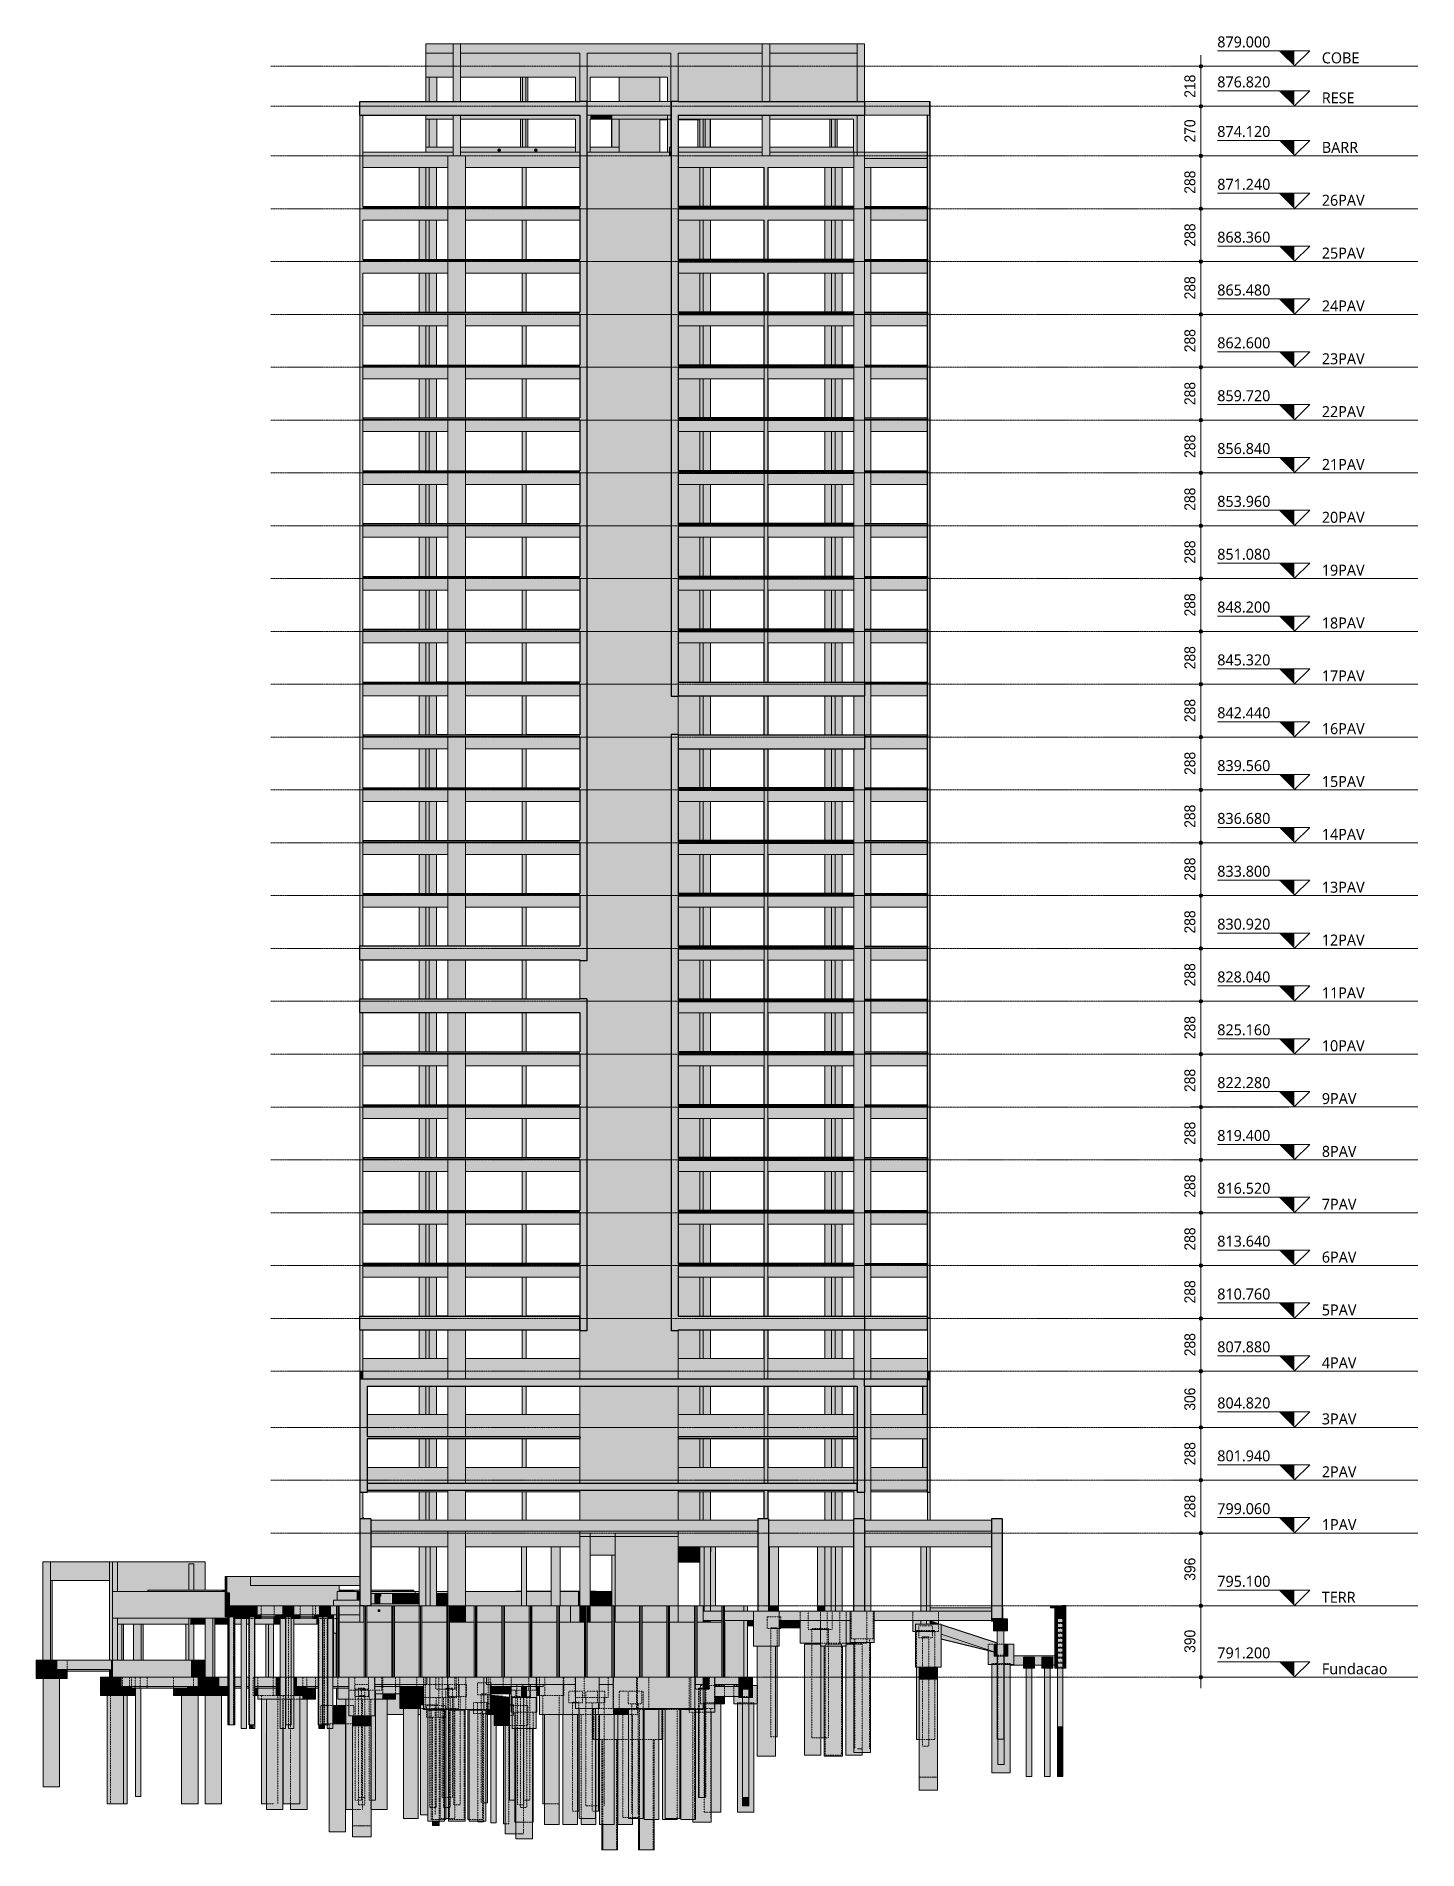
# Model space of a CAD drawing. Header units: centimetres. Extents: x -2198 to 42786, y -3196 to 88064.
# Drawn here: x 26789 to 34317, y 78180 to 88064 of the extents above; entities that cross this region are included whole.
import ezdxf

# ---------------------------------------------------------------- set-up
doc = ezdxf.new("R2010")
doc.units = ezdxf.units.CM
doc.linetypes.add('Centro', pattern=[3.175, 0.635, -0.47625, 1.5875, -0.47625])
doc.linetypes.add('Traço', pattern=[0.635, 0.3175, -0.3175])
for name, color, linetype, lineweight in [('A-ANNO-DIMS', 7, 'Continuous', 9), ('A-ANNO-DIMS-400', 7, 'Continuous', 9), ('A-FLOR', 7, 'Continuous', 25), ('A-FLOR-LEVL', 7, 'Continuous', 9), ('A-GENM', 7, 'Continuous', 25), ('S-BEAM', 7, 'Continuous', 25), ('S-COLS', 7, 'Continuous', 25), ('S-FNDN', 7, 'Continuous', 25), ('S-FNDN-HDLN', 7, 'Traço', 9)]:
    doc.layers.add(name, color=color, linetype=linetype, lineweight=lineweight)
doc.layers.add('A-DETL', color=7, linetype='Continuous', lineweight=18, true_color=0x00a600)
doc.styles.add('Arial_4', font='arial.ttf', dxfattribs={"width": 0.9, "height": 60})
doc.styles.add('Gadugi_7', font='gadugi.ttf', dxfattribs={"height": 60})
doc.dimstyles.new('PED_1_5mm_ESQ_4', dxfattribs={"dimscale": 30.48, "dimtxt": 61.215564, "dimasz": 2.624672, "dimexe": 1.968504, "dimexo": 1.968504, "dimgap": 0.393701, "dimtad": 1, "dimdec": 1, "dimrnd": 0.5, "dimdsep": 46, "dimtxsty": 'Arial_4', "dimblk1": 'DOTSMALL', "dimblk2": 'DOTSMALL', "dimsah": 1, "dimcen": 0.09, "dimdle": 1.968504, "dimazin": 0, "dimtfac": 1, "dimtdec": 4, "dimtix": 1, "dimtmove": 0, "dimatfit": 3, "dimfxl": 1, "dimtvp": 1, "dimtolj": 1, "dimtzin": 0, "dimarcsym": 2})

msp = doc.modelspace()

# ---------------------------------------------------------------- texts
at = {"layer": 'A-FLOR-LEVL', "char_height": 60, "attachment_point": 1, "style": 'Gadugi_7'}
for s, insert, width in [('879.000', (33224.82, 88062.86), 349.5357), ('COBE', (33794.51, 87976.05), 250.1265), ('876.820', (33224.82, 87844.85), 349.5357), ('RESE', (33794.51, 87758.04), 218.059), ('874.120', (33224.82, 87574.86), 349.5357), ('BARR', (33794.51, 87488.05), 246.9197), ('871.240', (33224.82, 87286.85), 349.5357), ('26PAV', (33794.51, 87200.04), 298.2277), ('868.360', (33224.82, 86998.85), 349.5357), ('25PAV', (33794.51, 86912.04), 298.2277), ('865.480', (33224.82, 86710.85), 349.5357), ('24PAV', (33794.51, 86624.04), 298.2277), ('862.600', (33224.82, 86422.85), 349.5357), ('23PAV', (33794.51, 86336.04), 298.2277), ('859.720', (33224.82, 86134.85), 349.5357), ('22PAV', (33794.51, 86048.04), 298.2277), ('856.840', (33224.82, 85846.85), 349.5357), ('21PAV', (33794.51, 85760.04), 298.2277), ('853.960', (33224.82, 85558.85), 349.5357), ('20PAV', (33794.51, 85472.04), 298.2277), ('851.080', (33224.82, 85270.85), 349.5357), ('19PAV', (33794.51, 85184.04), 298.2277), ('848.200', (33224.82, 84982.85), 349.5357), ('18PAV', (33794.51, 84896.04), 298.2277), ('845.320', (33224.82, 84694.85), 349.5357), ('17PAV', (33794.51, 84608.04), 298.2277), ('842.440', (33224.82, 84406.85), 349.5357), ('16PAV', (33794.51, 84320.04), 298.2277), ('839.560', (33224.82, 84118.85), 349.5357), ('15PAV', (33794.51, 84032.04), 298.2277), ('836.680', (33224.82, 83830.85), 349.5357), ('14PAV', (33794.51, 83744.04), 298.2277), ('833.800', (33224.82, 83542.85), 349.5357), ('13PAV', (33794.51, 83456.04), 298.2277), ('830.920', (33224.82, 83254.85), 349.5357), ('12PAV', (33794.51, 83168.04), 298.2277), ('828.040', (33224.82, 82966.85), 349.5357), ('11PAV', (33794.51, 82880.04), 298.2277), ('825.160', (33224.82, 82678.85), 349.5357), ('10PAV', (33794.51, 82592.04), 298.2277), ('822.280', (33224.82, 82390.85), 349.5357), ('9PAV', (33794.51, 82304.04), 243.713), ('819.400', (33224.82, 82102.85), 349.5357), ('8PAV', (33794.51, 82016.04), 243.713), ('816.520', (33224.82, 81814.85), 349.5357), ('7PAV', (33794.51, 81728.04), 243.713), ('813.640', (33224.82, 81526.85), 349.5357), ('6PAV', (33794.51, 81440.04), 243.713), ('810.760', (33224.82, 81238.85), 349.5357), ('5PAV', (33794.51, 81152.04), 243.713), ('807.880', (33224.82, 80950.85), 349.5357), ('4PAV', (33794.51, 80864.04), 243.713), ('804.820', (33224.82, 80644.85), 349.5357), ('3PAV', (33794.51, 80558.04), 243.713), ('801.940', (33224.82, 80356.85), 349.5357), ('2PAV', (33794.51, 80270.04), 243.713), ('799.060', (33224.82, 80068.85), 349.5357), ('1PAV', (33794.51, 79982.04), 243.713), ('795.100', (33224.82, 79672.86), 349.5357), ('TERR', (33794.51, 79586.05), 227.6792), ('791.200', (33224.82, 79282.85), 349.5357), ('Fundacao', (33794.51, 79196.04), 439.3247)]:
    msp.add_mtext(s, dxfattribs=dict(at, insert=insert, width=width))

# ---------------------------------------------------------------- blocks, each defined once
blk = doc.blocks.new('PED_BLRET-1EST_R01_2019 - 75x75x65-3763687-CT E 002 - CRT ESQ')
at = {"layer": 'S-FNDN-HDLN'}
for p, q in [((1714.1, 79378), (1749.1, 79378)), ((1714.1, 79373), (1714.1, 79378)), ((1749.1, 79373), (1714.1, 79373)), ((1749.1, 79378), (1749.1, 79373))]:
    blk.add_line(p, q, dxfattribs=at)
blk = doc.blocks.new('Estaca W Gerdau - W250X32_7-3763720-CT E 002 - CRT ESQ')
at = {"layer": 'S-FNDN', "linetype": 'Traço', "lineweight": 9, "true_color": 0xa4b9db}
blk.add_hatch(color=9, dxfattribs=at).paths.add_polyline_path([(-1880.1, 79120), (-1871.6, 79120), (-1871.6, 79510), (-1886.2, 79510), (-1886.2, 79120)], flags=0)
at = {"layer": 'S-FNDN', "lineweight": 9}
for p, q in [((-1886.2, 79510), (-1886.2, 79120)), ((-1871.6, 79510), (-1886.2, 79510)), ((-1879.3, 79120), (-1879.3, 79510)), ((-1878.5, 79510), (-1878.5, 79120)), ((-1871.6, 79510), (-1871.6, 79120)), ((-1871.6, 79120), (-1886.2, 79120))]:
    blk.add_line(p, q, dxfattribs=at)
blk = doc.blocks.new('PED_FURO_RETANGULAR_R04_2020 - 10x10x32-3497891-CT E 002 - CRT ESQ')
at = {"layer": 'A-GENM', "lineweight": 9}
for p, q in [((-1660.4, 79478), (-1650.4, 79488)), ((-1650.4, 79478), (-1660.4, 79488))]:
    blk.add_line(p, q, dxfattribs=at)
blk = doc.blocks.new('PED_BLRET-1EST_R01_2019_muro_ - 60x60x60-3843966-CT E 002 - CRT ESQ')
at = {"layer": 'S-FNDN-HDLN'}
for p, q in [((-2471.6, 79455), (-2441.6, 79455)), ((-2471.6, 79450), (-2471.6, 79455)), ((-2441.6, 79450), (-2471.6, 79450)), ((-2441.6, 79455), (-2441.6, 79450))]:
    blk.add_line(p, q, dxfattribs=at)
blk = doc.blocks.new('PED_FURO_CIRCULAR_R04_2020 - 15x25-3721065-CT E 002 - CRT ESQ')
at = {"layer": 'A-GENM', "lineweight": 9}
for p, q in [((-993.1, 87442.5), (-1008.1, 87442.5)), ((-1000.6, 87435), (-1000.6, 87450))]:
    blk.add_line(p, q, dxfattribs=at)
blk = doc.blocks.new('PED_BLRET-1EST_R01_2019 - 75x75x65-V6-CT E 002 - CRT ESQ')
at = {"layer": 'S-FNDN-HDLN'}
for p, q in [((1305.6, 79340), (1340.6, 79340)), ((1305.6, 79335), (1305.6, 79340)), ((1340.6, 79335), (1305.6, 79335)), ((1340.6, 79340), (1340.6, 79335))]:
    blk.add_line(p, q, dxfattribs=at)
blk = doc.blocks.new('PED_BLRET-1EST_R01_2019 - 75x75x65-V7-CT E 002 - CRT ESQ')
at = {"layer": 'S-FNDN-HDLN'}
for p, q in [((325.3, 79015), (360.3, 79015)), ((360.3, 79010), (325.3, 79010))]:
    blk.add_line(p, q, dxfattribs=at)
blk = doc.blocks.new('PED_BLRET-1EST_R01_2019 - 75x75x65-V8-CT E 002 - CRT ESQ')
at = {"layer": 'S-FNDN-HDLN'}
for p, q in [((-1766.9, 79020), (-1731.9, 79020)), ((-1731.9, 79015), (-1766.9, 79015))]:
    blk.add_line(p, q, dxfattribs=at)
blk = doc.blocks.new('PED_BLRET-1EST_EXCENTRICA_R01_2019 - 110x130x100-V9-CT E 002 - CRT ESQ')
at = {"layer": 'S-FNDN-HDLN'}
for p, q in [((-326, 78945), (-326, 78950)), ((-251.6, 78945), (-326, 78945)), ((-236, 78950), (-236, 78945))]:
    blk.add_line(p, q, dxfattribs=at)
blk = doc.blocks.new('PED_BLRET-1EST_EXCENTRICA_R01_2019 - 110x130x100-3841337-CT E 002 - CRT ESQ')
at = {"layer": 'S-FNDN-HDLN'}
for p, q in [((117.3, 78980), (175.1, 78980)), ((117.3, 78975), (117.3, 78980)), ((175.1, 78975), (117.3, 78975)), ((175.1, 78980), (207.3, 78980)), ((207.3, 78975), (175.1, 78975)), ((207.3, 78980), (207.3, 78975))]:
    blk.add_line(p, q, dxfattribs=at)
blk = doc.blocks.new('PED_BLRET-1EST_EXCENTRICA_R01_2019 - 110x130x100-V2-CT E 002 - CRT ESQ')
at = {"layer": 'S-FNDN-HDLN'}
for p, q in [((297.8, 78980), (325.3, 78980)), ((297.8, 78975), (297.8, 78980)), ((325.3, 78975), (297.8, 78975)), ((325.3, 78980), (360.3, 78980)), ((360.3, 78975), (325.3, 78975)), ((360.3, 78980), (387.8, 78980)), ((387.8, 78975), (360.3, 78975)), ((387.8, 78980), (387.8, 78975))]:
    blk.add_line(p, q, dxfattribs=at)
blk = doc.blocks.new('PED_BLRET-1EST_EXCENTRICA_R01_2019 - 110x130x100-V10-CT E 002 - CRT ESQ')
at = {"layer": 'S-FNDN-HDLN'}
for p, q in [((704, 79385), (794, 79385)), ((704, 79380), (704, 79385)), ((794, 79380), (704, 79380)), ((794, 79385), (794, 79380))]:
    blk.add_line(p, q, dxfattribs=at)
blk = doc.blocks.new('PED_BLRET-1EST_EXCENTRICA_R01_2019 - 140x120x110-3841338-CT E 002 - CRT ESQ')
at = {"layer": 'S-FNDN-HDLN'}
for p, q in [((1273.172184, 79375.004), (1373.172184, 79375.004)), ((1273.172184, 79370.004), (1273.172184, 79375.004)), ((1373.172184, 79370.004), (1273.172184, 79370.004)), ((1373.172184, 79375.004), (1373.172184, 79370.004))]:
    blk.add_line(p, q, dxfattribs=at)
blk = doc.blocks.new('PED_BLRET-1EST_R01_2019 - 75x75x65-V3-CT E 002 - CRT ESQ')
at = {"layer": 'S-FNDN-HDLN'}
for p, q in [((85.1, 79060), (110.9, 79060)), ((85.1, 79055), (85.1, 79060)), ((110.9, 79055), (85.1, 79055)), ((110.9, 79060), (120.1, 79060)), ((120.1, 79055), (110.9, 79055)), ((120.1, 79060), (120.1, 79055))]:
    blk.add_line(p, q, dxfattribs=at)
blk = doc.blocks.new('PED_BLRET-1EST_R01_2019 - 75x75x65-V11-CT E 002 - CRT ESQ')
at = {"layer": 'S-FNDN-HDLN'}
for p, q in [((-1063.7, 79030), (-1098.7, 79030)), ((-1098.7, 79030), (-1098.7, 79025)), ((-1098.7, 79025), (-1063.7, 79025)), ((-1063.7, 79025), (-1063.7, 79030))]:
    blk.add_line(p, q, dxfattribs=at)
blk = doc.blocks.new('PED_BLRET-1EST_R01_2019_muro_ - 60x60x60-V12-CT E 002 - CRT ESQ')
at = {"layer": 'S-FNDN-HDLN'}
for p, q in [((-2472.7, 79455), (-2471.6, 79455)), ((-2472.7, 79450), (-2472.7, 79455)), ((-2442.7, 79455), (-2442.7, 79450))]:
    blk.add_line(p, q, dxfattribs=at)
blk = doc.blocks.new('PED_BLRET-1EST_R01_2019_muro_ - 60x60x60-V13-CT E 002 - CRT ESQ')
at = {"layer": 'S-FNDN-HDLN'}
for p, q in [((-2473.4, 79455), (-2472.7, 79455)), ((-2473.4, 79450), (-2473.4, 79455)), ((-2443.4, 79455), (-2443.4, 79450))]:
    blk.add_line(p, q, dxfattribs=at)
blk = doc.blocks.new('PED_BLRET-1EST_R01_2019_muro_ - 60x60x60-V14-CT E 002 - CRT ESQ')
at = {"layer": 'S-FNDN-HDLN'}
for p, q in [((-2474.9, 79455), (-2474.1, 79455)), ((-2474.9, 79450), (-2474.9, 79455)), ((-2444.9, 79455), (-2444.9, 79450))]:
    blk.add_line(p, q, dxfattribs=at)
blk = doc.blocks.new('PED_BLRET-1EST_R01_2019_muro_ - 60x60x60-V15-CT E 002 - CRT ESQ')
at = {"layer": 'S-FNDN-HDLN'}
for p, q in [((-2473.7, 79450), (-2473.7, 79455)), ((-2443.7, 79455), (-2443.7, 79450))]:
    blk.add_line(p, q, dxfattribs=at)
blk = doc.blocks.new('PED_BLRET-1EST_R01_2019_muro_ - 60x60x60-V16-CT E 002 - CRT ESQ')
at = {"layer": 'S-FNDN-HDLN'}
for p, q in [((-2476.4, 79455), (-2474.9, 79455)), ((-2476.4, 79450), (-2476.4, 79455)), ((-2446.4, 79455), (-2446.4, 79450))]:
    blk.add_line(p, q, dxfattribs=at)
blk = doc.blocks.new('PED_BLRET-1EST_R01_2019_muro_ - 60x60x60-V17-CT E 002 - CRT ESQ')
at = {"layer": 'S-FNDN-HDLN'}
for p, q in [((-2478.6, 79455), (-2477.9, 79455)), ((-2478.6, 79450), (-2478.6, 79455)), ((-2448.6, 79455), (-2448.6, 79450))]:
    blk.add_line(p, q, dxfattribs=at)
blk = doc.blocks.new('PED_BLRET-1EST_R01_2019_muro_ - 60x60x60-V4-CT E 002 - CRT ESQ')
at = {"layer": 'S-FNDN-HDLN'}
for p, q in [((-1986.8, 79455), (-1978.9, 79455)), ((-1986.8, 79450), (-1986.8, 79455)), ((-1978.9, 79450), (-1986.8, 79450)), ((-1978.9, 79455), (-1963.9, 79455)), ((-1956.8, 79455), (-1956.8, 79450))]:
    blk.add_line(p, q, dxfattribs=at)
blk = doc.blocks.new('PED_BLRET-1EST_R01_2019_muro_ - 60x60x60-V18-CT E 002 - CRT ESQ')
at = {"layer": 'S-FNDN-HDLN'}
for p, q in [((2042.1, 79418), (2072.1, 79418)), ((2072.1, 79413), (2042.1, 79413))]:
    blk.add_line(p, q, dxfattribs=at)
blk = doc.blocks.new('PED_BLRET-1EST_R01_2019_muro_ - 60x60x60-V19-CT E 002 - CRT ESQ')
at = {"layer": 'S-FNDN-HDLN'}
for p, q in [((2042.1, 79337), (2072.1, 79337)), ((2072.1, 79332), (2042.1, 79332))]:
    blk.add_line(p, q, dxfattribs=at)
blk = doc.blocks.new('PED_BLRET-1EST_EXCENTRICA_R01_2019 - 120x140x110-3841340-CT E 002 - CRT ESQ')
at = {"layer": 'S-FNDN-HDLN'}
for p, q in [((1684.7, 79195), (1714.1, 79195)), ((1684.7, 79190), (1684.7, 79195)), ((1714.1, 79190), (1684.7, 79190)), ((1714.1, 79195), (1752.1, 79195)), ((1752.1, 79190), (1714.1, 79190)), ((1752.1, 79195), (1784.7, 79195)), ((1784.7, 79190), (1752.1, 79190)), ((1784.7, 79195), (1784.7, 79190))]:
    blk.add_line(p, q, dxfattribs=at)
blk = doc.blocks.new('PED_BLRET-1EST_R01_2019 - 75x75x65-V5-CT E 002 - CRT ESQ')
at = {"layer": 'S-FNDN-HDLN'}
for p, q in [((1717.1, 79240), (1749.1, 79240)), ((1717.1, 79235), (1717.1, 79240)), ((1749.1, 79235), (1717.1, 79235)), ((1749.1, 79240), (1752.1, 79240)), ((1752.1, 79235), (1749.1, 79235)), ((1752.1, 79240), (1752.1, 79235))]:
    blk.add_line(p, q, dxfattribs=at)
blk = doc.blocks.new('PED_BLRET-1EST_R01_2019 - 75x75x65-V20-CT E 002 - CRT ESQ')
at = {"layer": 'S-FNDN-HDLN'}
for p, q in [((90.3, 79055), (90.3, 79060)), ((120.1, 79060), (125.3, 79060)), ((125.3, 79060), (125.3, 79055))]:
    blk.add_line(p, q, dxfattribs=at)
blk = doc.blocks.new('Nível - NÍVEL - CORTE ESQUEMÁTICO-903305-CT E 002 - CRT ESQ')
at = {"layer": 'A-FLOR-LEVL'}
blk.add_hatch(color=256, dxfattribs=at).paths.add_polyline_path([(3332.7, 79594.1), (3332.7, 79510.1), (3248.6, 79594.1)], flags=0)
for p, q in [((2914.4, 79594.1), (3416.7, 79594.1)), ((3332.7, 79510.1), (3416.7, 79594.1)), ((2768.3, 79510.1), (4005.3, 79510.1))]:
    blk.add_line(p, q, dxfattribs=at)
blk = doc.blocks.new('DIMBLOCK367-CT E 002 - CRT ESQ')
at = {"layer": 'A-ANNO-DIMS-400'}
h = blk.add_hatch(color=256, dxfattribs=at)
edge = h.paths.add_edge_path(flags=0)
edge.add_arc((33135.4, 87900), 10, 0, 360)
h = blk.add_hatch(color=256, dxfattribs=at)
edge = h.paths.add_edge_path(flags=0)
edge.add_arc((33135.4, 87682), 10, 0, 360)
for p, q in [((33089.6, 87900), (33195.4, 87900)), ((33135.4, 87900), (33089.6, 87900)), ((33135.4, 87960), (33135.4, 87682)), ((33089.6, 87682), (33195.4, 87682)), ((33135.4, 87682), (33089.6, 87682))]:
    blk.add_line(p, q, dxfattribs=at)
for centre in [(33135.4, 87900), (33135.4, 87682)]:
    blk.add_circle(centre, 10, dxfattribs=at)
at = {"layer": 'A-ANNO-DIMS-400', "color": 0, "insert": (33045.5, 87728.8), "char_height": 60, "width": 149.178, "attachment_point": 1, "rotation": 90, "line_spacing_factor": 0.941778, "style": 'Arial_4'}
blk.add_mtext('218', dxfattribs=at)
blk = doc.blocks.new('_DotSmall')
at = {"color": 0, "linetype": 'ByBlock', "const_width": 0.5}
blk.add_lwpolyline([(-0.0625, 0, 1), (0.0625, 0, 1)], format="xyb", close=True, dxfattribs=at)
blk = doc.blocks.new('DIMBLOCK368-CT E 002 - CRT ESQ')
at = {"layer": 'A-ANNO-DIMS-400'}
h = blk.add_hatch(color=256, dxfattribs=at)
edge = h.paths.add_edge_path(flags=0)
edge.add_arc((33135.4, 87682), 10, 0, 360)
h = blk.add_hatch(color=256, dxfattribs=at)
edge = h.paths.add_edge_path(flags=0)
edge.add_arc((33135.4, 87412), 10, 0, 360)
for p, q in [((33089.6, 87682), (33195.4, 87682)), ((33135.4, 87682), (33089.6, 87682)), ((33135.4, 87682), (33135.4, 87412)), ((33089.6, 87412), (33195.4, 87412)), ((33135.4, 87412), (33089.6, 87412))]:
    blk.add_line(p, q, dxfattribs=at)
for centre in [(33135.4, 87682), (33135.4, 87412)]:
    blk.add_circle(centre, 10, dxfattribs=at)
at = {"layer": 'A-ANNO-DIMS-400', "color": 0, "insert": (33045.5, 87484.8), "char_height": 60, "width": 149.178, "attachment_point": 1, "rotation": 90, "line_spacing_factor": 0.941778, "style": 'Arial_4'}
blk.add_mtext('270', dxfattribs=at)
blk = doc.blocks.new('DIMBLOCK369-CT E 002 - CRT ESQ')
at = {"layer": 'A-ANNO-DIMS-400'}
h = blk.add_hatch(color=256, dxfattribs=at)
edge = h.paths.add_edge_path(flags=0)
edge.add_arc((33135.4, 87412), 10, 0, 360)
h = blk.add_hatch(color=256, dxfattribs=at)
edge = h.paths.add_edge_path(flags=0)
edge.add_arc((33135.4, 87124), 10, 0, 360)
for p, q in [((33089.6, 87412), (33195.4, 87412)), ((33135.4, 87412), (33089.6, 87412)), ((33135.4, 87412), (33135.4, 87124)), ((33089.6, 87124), (33195.4, 87124)), ((33135.4, 87124), (33089.6, 87124))]:
    blk.add_line(p, q, dxfattribs=at)
for centre in [(33135.4, 87412), (33135.4, 87124)]:
    blk.add_circle(centre, 10, dxfattribs=at)
at = {"layer": 'A-ANNO-DIMS-400', "color": 0, "insert": (33045.5, 87205.8), "char_height": 60, "width": 149.178, "attachment_point": 1, "rotation": 90, "line_spacing_factor": 0.941778, "style": 'Arial_4'}
blk.add_mtext('288', dxfattribs=at)
blk = doc.blocks.new('DIMBLOCK370-CT E 002 - CRT ESQ')
at = {"layer": 'A-ANNO-DIMS-400'}
h = blk.add_hatch(color=256, dxfattribs=at)
edge = h.paths.add_edge_path(flags=0)
edge.add_arc((33135.4, 87124), 10, 0, 360)
h = blk.add_hatch(color=256, dxfattribs=at)
edge = h.paths.add_edge_path(flags=0)
edge.add_arc((33135.4, 86836), 10, 0, 360)
for p, q in [((33089.6, 87124), (33195.4, 87124)), ((33135.4, 87124), (33089.6, 87124)), ((33135.4, 87124), (33135.4, 86836)), ((33089.6, 86836), (33195.4, 86836)), ((33135.4, 86836), (33089.6, 86836))]:
    blk.add_line(p, q, dxfattribs=at)
for centre in [(33135.4, 87124), (33135.4, 86836)]:
    blk.add_circle(centre, 10, dxfattribs=at)
at = {"layer": 'A-ANNO-DIMS-400', "color": 0, "insert": (33045.5, 86917.8), "char_height": 60, "width": 149.178, "attachment_point": 1, "rotation": 90, "line_spacing_factor": 0.941778, "style": 'Arial_4'}
blk.add_mtext('288', dxfattribs=at)
blk = doc.blocks.new('DIMBLOCK371-CT E 002 - CRT ESQ')
at = {"layer": 'A-ANNO-DIMS-400'}
h = blk.add_hatch(color=256, dxfattribs=at)
edge = h.paths.add_edge_path(flags=0)
edge.add_arc((33135.4, 86836), 10, 0, 360)
h = blk.add_hatch(color=256, dxfattribs=at)
edge = h.paths.add_edge_path(flags=0)
edge.add_arc((33135.4, 86548), 10, 0, 360)
for p, q in [((33089.6, 86836), (33195.4, 86836)), ((33135.4, 86836), (33089.6, 86836)), ((33135.4, 86836), (33135.4, 86548)), ((33089.6, 86548), (33195.4, 86548)), ((33135.4, 86548), (33089.6, 86548))]:
    blk.add_line(p, q, dxfattribs=at)
for centre in [(33135.4, 86836), (33135.4, 86548)]:
    blk.add_circle(centre, 10, dxfattribs=at)
at = {"layer": 'A-ANNO-DIMS-400', "color": 0, "insert": (33045.5, 86629.8), "char_height": 60, "width": 149.178, "attachment_point": 1, "rotation": 90, "line_spacing_factor": 0.941778, "style": 'Arial_4'}
blk.add_mtext('288', dxfattribs=at)
blk = doc.blocks.new('DIMBLOCK372-CT E 002 - CRT ESQ')
at = {"layer": 'A-ANNO-DIMS-400'}
h = blk.add_hatch(color=256, dxfattribs=at)
edge = h.paths.add_edge_path(flags=0)
edge.add_arc((33135.4, 86548), 10, 0, 360)
h = blk.add_hatch(color=256, dxfattribs=at)
edge = h.paths.add_edge_path(flags=0)
edge.add_arc((33135.4, 86260), 10, 0, 360)
for p, q in [((33089.6, 86548), (33195.4, 86548)), ((33135.4, 86548), (33089.6, 86548)), ((33135.4, 86548), (33135.4, 86260)), ((33089.6, 86260), (33195.4, 86260)), ((33135.4, 86260), (33089.6, 86260))]:
    blk.add_line(p, q, dxfattribs=at)
for centre in [(33135.4, 86548), (33135.4, 86260)]:
    blk.add_circle(centre, 10, dxfattribs=at)
at = {"layer": 'A-ANNO-DIMS-400', "color": 0, "insert": (33045.5, 86341.8), "char_height": 60, "width": 149.178, "attachment_point": 1, "rotation": 90, "line_spacing_factor": 0.941778, "style": 'Arial_4'}
blk.add_mtext('288', dxfattribs=at)
blk = doc.blocks.new('DIMBLOCK373-CT E 002 - CRT ESQ')
at = {"layer": 'A-ANNO-DIMS-400'}
h = blk.add_hatch(color=256, dxfattribs=at)
edge = h.paths.add_edge_path(flags=0)
edge.add_arc((33135.4, 86260), 10, 0, 360)
h = blk.add_hatch(color=256, dxfattribs=at)
edge = h.paths.add_edge_path(flags=0)
edge.add_arc((33135.4, 85972), 10, 0, 360)
for p, q in [((33089.6, 86260), (33195.4, 86260)), ((33135.4, 86260), (33089.6, 86260)), ((33135.4, 86260), (33135.4, 85972)), ((33089.6, 85972), (33195.4, 85972)), ((33135.4, 85972), (33089.6, 85972))]:
    blk.add_line(p, q, dxfattribs=at)
for centre in [(33135.4, 86260), (33135.4, 85972)]:
    blk.add_circle(centre, 10, dxfattribs=at)
at = {"layer": 'A-ANNO-DIMS-400', "color": 0, "insert": (33045.5, 86053.8), "char_height": 60, "width": 149.178, "attachment_point": 1, "rotation": 90, "line_spacing_factor": 0.941778, "style": 'Arial_4'}
blk.add_mtext('288', dxfattribs=at)
blk = doc.blocks.new('DIMBLOCK374-CT E 002 - CRT ESQ')
at = {"layer": 'A-ANNO-DIMS-400'}
h = blk.add_hatch(color=256, dxfattribs=at)
edge = h.paths.add_edge_path(flags=0)
edge.add_arc((33135.4, 85972), 10, 0, 360)
h = blk.add_hatch(color=256, dxfattribs=at)
edge = h.paths.add_edge_path(flags=0)
edge.add_arc((33135.4, 85684), 10, 0, 360)
for p, q in [((33089.6, 85972), (33195.4, 85972)), ((33135.4, 85972), (33089.6, 85972)), ((33135.4, 85972), (33135.4, 85684)), ((33089.6, 85684), (33195.4, 85684)), ((33135.4, 85684), (33089.6, 85684))]:
    blk.add_line(p, q, dxfattribs=at)
for centre in [(33135.4, 85972), (33135.4, 85684)]:
    blk.add_circle(centre, 10, dxfattribs=at)
at = {"layer": 'A-ANNO-DIMS-400', "color": 0, "insert": (33045.5, 85765.8), "char_height": 60, "width": 149.178, "attachment_point": 1, "rotation": 90, "line_spacing_factor": 0.941778, "style": 'Arial_4'}
blk.add_mtext('288', dxfattribs=at)
blk = doc.blocks.new('DIMBLOCK375-CT E 002 - CRT ESQ')
at = {"layer": 'A-ANNO-DIMS-400'}
h = blk.add_hatch(color=256, dxfattribs=at)
edge = h.paths.add_edge_path(flags=0)
edge.add_arc((33135.4, 85684), 10, 0, 360)
h = blk.add_hatch(color=256, dxfattribs=at)
edge = h.paths.add_edge_path(flags=0)
edge.add_arc((33135.4, 85396), 10, 0, 360)
for p, q in [((33089.6, 85684), (33195.4, 85684)), ((33135.4, 85684), (33089.6, 85684)), ((33135.4, 85684), (33135.4, 85396)), ((33089.6, 85396), (33195.4, 85396)), ((33135.4, 85396), (33089.6, 85396))]:
    blk.add_line(p, q, dxfattribs=at)
for centre in [(33135.4, 85684), (33135.4, 85396)]:
    blk.add_circle(centre, 10, dxfattribs=at)
at = {"layer": 'A-ANNO-DIMS-400', "color": 0, "insert": (33045.5, 85477.8), "char_height": 60, "width": 149.178, "attachment_point": 1, "rotation": 90, "line_spacing_factor": 0.941778, "style": 'Arial_4'}
blk.add_mtext('288', dxfattribs=at)
blk = doc.blocks.new('DIMBLOCK376-CT E 002 - CRT ESQ')
at = {"layer": 'A-ANNO-DIMS-400'}
h = blk.add_hatch(color=256, dxfattribs=at)
edge = h.paths.add_edge_path(flags=0)
edge.add_arc((33135.4, 85396), 10, 0, 360)
h = blk.add_hatch(color=256, dxfattribs=at)
edge = h.paths.add_edge_path(flags=0)
edge.add_arc((33135.4, 85108), 10, 0, 360)
for p, q in [((33089.6, 85396), (33195.4, 85396)), ((33135.4, 85396), (33089.6, 85396)), ((33135.4, 85396), (33135.4, 85108)), ((33089.6, 85108), (33195.4, 85108)), ((33135.4, 85108), (33089.6, 85108))]:
    blk.add_line(p, q, dxfattribs=at)
for centre in [(33135.4, 85396), (33135.4, 85108)]:
    blk.add_circle(centre, 10, dxfattribs=at)
at = {"layer": 'A-ANNO-DIMS-400', "color": 0, "insert": (33045.5, 85189.8), "char_height": 60, "width": 149.178, "attachment_point": 1, "rotation": 90, "line_spacing_factor": 0.941778, "style": 'Arial_4'}
blk.add_mtext('288', dxfattribs=at)
blk = doc.blocks.new('DIMBLOCK377-CT E 002 - CRT ESQ')
at = {"layer": 'A-ANNO-DIMS-400'}
h = blk.add_hatch(color=256, dxfattribs=at)
edge = h.paths.add_edge_path(flags=0)
edge.add_arc((33135.4, 85108), 10, 0, 360)
h = blk.add_hatch(color=256, dxfattribs=at)
edge = h.paths.add_edge_path(flags=0)
edge.add_arc((33135.4, 84820), 10, 0, 360)
for p, q in [((33089.6, 85108), (33195.4, 85108)), ((33135.4, 85108), (33089.6, 85108)), ((33135.4, 85108), (33135.4, 84820)), ((33089.6, 84820), (33195.4, 84820)), ((33135.4, 84820), (33089.6, 84820))]:
    blk.add_line(p, q, dxfattribs=at)
for centre in [(33135.4, 85108), (33135.4, 84820)]:
    blk.add_circle(centre, 10, dxfattribs=at)
at = {"layer": 'A-ANNO-DIMS-400', "color": 0, "insert": (33045.5, 84901.8), "char_height": 60, "width": 149.178, "attachment_point": 1, "rotation": 90, "line_spacing_factor": 0.941778, "style": 'Arial_4'}
blk.add_mtext('288', dxfattribs=at)
blk = doc.blocks.new('DIMBLOCK378-CT E 002 - CRT ESQ')
at = {"layer": 'A-ANNO-DIMS-400'}
h = blk.add_hatch(color=256, dxfattribs=at)
edge = h.paths.add_edge_path(flags=0)
edge.add_arc((33135.4, 84820), 10, 0, 360)
h = blk.add_hatch(color=256, dxfattribs=at)
edge = h.paths.add_edge_path(flags=0)
edge.add_arc((33135.4, 84532), 10, 0, 360)
for p, q in [((33089.6, 84820), (33195.4, 84820)), ((33135.4, 84820), (33089.6, 84820)), ((33135.4, 84820), (33135.4, 84532)), ((33089.6, 84532), (33195.4, 84532)), ((33135.4, 84532), (33089.6, 84532))]:
    blk.add_line(p, q, dxfattribs=at)
for centre in [(33135.4, 84820), (33135.4, 84532)]:
    blk.add_circle(centre, 10, dxfattribs=at)
at = {"layer": 'A-ANNO-DIMS-400', "color": 0, "insert": (33045.5, 84613.8), "char_height": 60, "width": 149.178, "attachment_point": 1, "rotation": 90, "line_spacing_factor": 0.941778, "style": 'Arial_4'}
blk.add_mtext('288', dxfattribs=at)
blk = doc.blocks.new('DIMBLOCK379-CT E 002 - CRT ESQ')
at = {"layer": 'A-ANNO-DIMS-400'}
h = blk.add_hatch(color=256, dxfattribs=at)
edge = h.paths.add_edge_path(flags=0)
edge.add_arc((33135.4, 84532), 10, 0, 360)
h = blk.add_hatch(color=256, dxfattribs=at)
edge = h.paths.add_edge_path(flags=0)
edge.add_arc((33135.4, 84244), 10, 0, 360)
for p, q in [((33089.6, 84532), (33195.4, 84532)), ((33135.4, 84532), (33089.6, 84532)), ((33135.4, 84532), (33135.4, 84244)), ((33089.6, 84244), (33195.4, 84244)), ((33135.4, 84244), (33089.6, 84244))]:
    blk.add_line(p, q, dxfattribs=at)
for centre in [(33135.4, 84532), (33135.4, 84244)]:
    blk.add_circle(centre, 10, dxfattribs=at)
at = {"layer": 'A-ANNO-DIMS-400', "color": 0, "insert": (33045.5, 84325.8), "char_height": 60, "width": 149.178, "attachment_point": 1, "rotation": 90, "line_spacing_factor": 0.941778, "style": 'Arial_4'}
blk.add_mtext('288', dxfattribs=at)
blk = doc.blocks.new('DIMBLOCK380-CT E 002 - CRT ESQ')
at = {"layer": 'A-ANNO-DIMS-400'}
h = blk.add_hatch(color=256, dxfattribs=at)
edge = h.paths.add_edge_path(flags=0)
edge.add_arc((33135.4, 84244), 10, 0, 360)
h = blk.add_hatch(color=256, dxfattribs=at)
edge = h.paths.add_edge_path(flags=0)
edge.add_arc((33135.4, 83956), 10, 0, 360)
for p, q in [((33089.6, 84244), (33195.4, 84244)), ((33135.4, 84244), (33089.6, 84244)), ((33135.4, 84244), (33135.4, 83956)), ((33089.6, 83956), (33195.4, 83956)), ((33135.4, 83956), (33089.6, 83956))]:
    blk.add_line(p, q, dxfattribs=at)
for centre in [(33135.4, 84244), (33135.4, 83956)]:
    blk.add_circle(centre, 10, dxfattribs=at)
at = {"layer": 'A-ANNO-DIMS-400', "color": 0, "insert": (33045.5, 84037.8), "char_height": 60, "width": 149.178, "attachment_point": 1, "rotation": 90, "line_spacing_factor": 0.941778, "style": 'Arial_4'}
blk.add_mtext('288', dxfattribs=at)
blk = doc.blocks.new('DIMBLOCK381-CT E 002 - CRT ESQ')
at = {"layer": 'A-ANNO-DIMS-400'}
h = blk.add_hatch(color=256, dxfattribs=at)
edge = h.paths.add_edge_path(flags=0)
edge.add_arc((33135.4, 83956), 10, 0, 360)
h = blk.add_hatch(color=256, dxfattribs=at)
edge = h.paths.add_edge_path(flags=0)
edge.add_arc((33135.4, 83668), 10, 0, 360)
for p, q in [((33089.6, 83956), (33195.4, 83956)), ((33135.4, 83956), (33089.6, 83956)), ((33135.4, 83956), (33135.4, 83668)), ((33089.6, 83668), (33195.4, 83668)), ((33135.4, 83668), (33089.6, 83668))]:
    blk.add_line(p, q, dxfattribs=at)
for centre in [(33135.4, 83956), (33135.4, 83668)]:
    blk.add_circle(centre, 10, dxfattribs=at)
at = {"layer": 'A-ANNO-DIMS-400', "color": 0, "insert": (33045.5, 83749.8), "char_height": 60, "width": 149.178, "attachment_point": 1, "rotation": 90, "line_spacing_factor": 0.941778, "style": 'Arial_4'}
blk.add_mtext('288', dxfattribs=at)
blk = doc.blocks.new('DIMBLOCK382-CT E 002 - CRT ESQ')
at = {"layer": 'A-ANNO-DIMS-400'}
h = blk.add_hatch(color=256, dxfattribs=at)
edge = h.paths.add_edge_path(flags=0)
edge.add_arc((33135.4, 83668), 10, 0, 360)
h = blk.add_hatch(color=256, dxfattribs=at)
edge = h.paths.add_edge_path(flags=0)
edge.add_arc((33135.4, 83380), 10, 0, 360)
for p, q in [((33089.6, 83668), (33195.4, 83668)), ((33135.4, 83668), (33089.6, 83668)), ((33135.4, 83668), (33135.4, 83380)), ((33089.6, 83380), (33195.4, 83380)), ((33135.4, 83380), (33089.6, 83380))]:
    blk.add_line(p, q, dxfattribs=at)
for centre in [(33135.4, 83668), (33135.4, 83380)]:
    blk.add_circle(centre, 10, dxfattribs=at)
at = {"layer": 'A-ANNO-DIMS-400', "color": 0, "insert": (33045.5, 83461.8), "char_height": 60, "width": 149.178, "attachment_point": 1, "rotation": 90, "line_spacing_factor": 0.941778, "style": 'Arial_4'}
blk.add_mtext('288', dxfattribs=at)
blk = doc.blocks.new('DIMBLOCK383-CT E 002 - CRT ESQ')
at = {"layer": 'A-ANNO-DIMS-400'}
h = blk.add_hatch(color=256, dxfattribs=at)
edge = h.paths.add_edge_path(flags=0)
edge.add_arc((33135.4, 83380), 10, 0, 360)
h = blk.add_hatch(color=256, dxfattribs=at)
edge = h.paths.add_edge_path(flags=0)
edge.add_arc((33135.4, 83092), 10, 0, 360)
for p, q in [((33089.6, 83380), (33195.4, 83380)), ((33135.4, 83380), (33089.6, 83380)), ((33135.4, 83380), (33135.4, 83092)), ((33089.6, 83092), (33195.4, 83092)), ((33135.4, 83092), (33089.6, 83092))]:
    blk.add_line(p, q, dxfattribs=at)
for centre in [(33135.4, 83380), (33135.4, 83092)]:
    blk.add_circle(centre, 10, dxfattribs=at)
at = {"layer": 'A-ANNO-DIMS-400', "color": 0, "insert": (33045.5, 83173.8), "char_height": 60, "width": 149.178, "attachment_point": 1, "rotation": 90, "line_spacing_factor": 0.941778, "style": 'Arial_4'}
blk.add_mtext('288', dxfattribs=at)
blk = doc.blocks.new('DIMBLOCK384-CT E 002 - CRT ESQ')
at = {"layer": 'A-ANNO-DIMS-400'}
h = blk.add_hatch(color=256, dxfattribs=at)
edge = h.paths.add_edge_path(flags=0)
edge.add_arc((33135.4, 83092), 10, 0, 360)
h = blk.add_hatch(color=256, dxfattribs=at)
edge = h.paths.add_edge_path(flags=0)
edge.add_arc((33135.4, 82804), 10, 0, 360)
for p, q in [((33089.6, 83092), (33195.4, 83092)), ((33135.4, 83092), (33089.6, 83092)), ((33135.4, 83092), (33135.4, 82804)), ((33089.6, 82804), (33195.4, 82804)), ((33135.4, 82804), (33089.6, 82804))]:
    blk.add_line(p, q, dxfattribs=at)
for centre in [(33135.4, 83092), (33135.4, 82804)]:
    blk.add_circle(centre, 10, dxfattribs=at)
at = {"layer": 'A-ANNO-DIMS-400', "color": 0, "insert": (33045.5, 82885.8), "char_height": 60, "width": 149.178, "attachment_point": 1, "rotation": 90, "line_spacing_factor": 0.941778, "style": 'Arial_4'}
blk.add_mtext('288', dxfattribs=at)
blk = doc.blocks.new('DIMBLOCK385-CT E 002 - CRT ESQ')
at = {"layer": 'A-ANNO-DIMS-400'}
h = blk.add_hatch(color=256, dxfattribs=at)
edge = h.paths.add_edge_path(flags=0)
edge.add_arc((33135.4, 82804), 10, 0, 360)
h = blk.add_hatch(color=256, dxfattribs=at)
edge = h.paths.add_edge_path(flags=0)
edge.add_arc((33135.4, 82516), 10, 0, 360)
for p, q in [((33089.6, 82804), (33195.4, 82804)), ((33135.4, 82804), (33089.6, 82804)), ((33135.4, 82804), (33135.4, 82516)), ((33089.6, 82516), (33195.4, 82516)), ((33135.4, 82516), (33089.6, 82516))]:
    blk.add_line(p, q, dxfattribs=at)
for centre in [(33135.4, 82804), (33135.4, 82516)]:
    blk.add_circle(centre, 10, dxfattribs=at)
at = {"layer": 'A-ANNO-DIMS-400', "color": 0, "insert": (33045.5, 82597.8), "char_height": 60, "width": 149.178, "attachment_point": 1, "rotation": 90, "line_spacing_factor": 0.941778, "style": 'Arial_4'}
blk.add_mtext('288', dxfattribs=at)
blk = doc.blocks.new('DIMBLOCK386-CT E 002 - CRT ESQ')
at = {"layer": 'A-ANNO-DIMS-400'}
h = blk.add_hatch(color=256, dxfattribs=at)
edge = h.paths.add_edge_path(flags=0)
edge.add_arc((33135.4, 82516), 10, 0, 360)
h = blk.add_hatch(color=256, dxfattribs=at)
edge = h.paths.add_edge_path(flags=0)
edge.add_arc((33135.4, 82228), 10, 0, 360)
for p, q in [((33089.6, 82516), (33195.4, 82516)), ((33135.4, 82516), (33089.6, 82516)), ((33135.4, 82516), (33135.4, 82228)), ((33089.6, 82228), (33195.4, 82228)), ((33135.4, 82228), (33089.6, 82228))]:
    blk.add_line(p, q, dxfattribs=at)
for centre in [(33135.4, 82516), (33135.4, 82228)]:
    blk.add_circle(centre, 10, dxfattribs=at)
at = {"layer": 'A-ANNO-DIMS-400', "color": 0, "insert": (33045.5, 82309.8), "char_height": 60, "width": 149.178, "attachment_point": 1, "rotation": 90, "line_spacing_factor": 0.941778, "style": 'Arial_4'}
blk.add_mtext('288', dxfattribs=at)
blk = doc.blocks.new('DIMBLOCK387-CT E 002 - CRT ESQ')
at = {"layer": 'A-ANNO-DIMS-400'}
h = blk.add_hatch(color=256, dxfattribs=at)
edge = h.paths.add_edge_path(flags=0)
edge.add_arc((33135.4, 82228), 10, 0, 360)
h = blk.add_hatch(color=256, dxfattribs=at)
edge = h.paths.add_edge_path(flags=0)
edge.add_arc((33135.4, 81940), 10, 0, 360)
for p, q in [((33089.6, 82228), (33195.4, 82228)), ((33135.4, 82228), (33089.6, 82228)), ((33135.4, 82228), (33135.4, 81940)), ((33089.6, 81940), (33195.4, 81940)), ((33135.4, 81940), (33089.6, 81940))]:
    blk.add_line(p, q, dxfattribs=at)
for centre in [(33135.4, 82228), (33135.4, 81940)]:
    blk.add_circle(centre, 10, dxfattribs=at)
at = {"layer": 'A-ANNO-DIMS-400', "color": 0, "insert": (33045.5, 82021.8), "char_height": 60, "width": 149.178, "attachment_point": 1, "rotation": 90, "line_spacing_factor": 0.941778, "style": 'Arial_4'}
blk.add_mtext('288', dxfattribs=at)
blk = doc.blocks.new('DIMBLOCK388-CT E 002 - CRT ESQ')
at = {"layer": 'A-ANNO-DIMS-400'}
h = blk.add_hatch(color=256, dxfattribs=at)
edge = h.paths.add_edge_path(flags=0)
edge.add_arc((33135.4, 81940), 10, 0, 360)
h = blk.add_hatch(color=256, dxfattribs=at)
edge = h.paths.add_edge_path(flags=0)
edge.add_arc((33135.4, 81652), 10, 0, 360)
for p, q in [((33089.6, 81940), (33195.4, 81940)), ((33135.4, 81940), (33089.6, 81940)), ((33135.4, 81940), (33135.4, 81652)), ((33089.6, 81652), (33195.4, 81652)), ((33135.4, 81652), (33089.6, 81652))]:
    blk.add_line(p, q, dxfattribs=at)
for centre in [(33135.4, 81940), (33135.4, 81652)]:
    blk.add_circle(centre, 10, dxfattribs=at)
at = {"layer": 'A-ANNO-DIMS-400', "color": 0, "insert": (33045.5, 81733.8), "char_height": 60, "width": 149.178, "attachment_point": 1, "rotation": 90, "line_spacing_factor": 0.941778, "style": 'Arial_4'}
blk.add_mtext('288', dxfattribs=at)
blk = doc.blocks.new('DIMBLOCK389-CT E 002 - CRT ESQ')
at = {"layer": 'A-ANNO-DIMS-400'}
h = blk.add_hatch(color=256, dxfattribs=at)
edge = h.paths.add_edge_path(flags=0)
edge.add_arc((33135.4, 81652), 10, 0, 360)
h = blk.add_hatch(color=256, dxfattribs=at)
edge = h.paths.add_edge_path(flags=0)
edge.add_arc((33135.4, 81364), 10, 0, 360)
for p, q in [((33089.6, 81652), (33195.4, 81652)), ((33135.4, 81652), (33089.6, 81652)), ((33135.4, 81652), (33135.4, 81364)), ((33089.6, 81364), (33195.4, 81364)), ((33135.4, 81364), (33089.6, 81364))]:
    blk.add_line(p, q, dxfattribs=at)
for centre in [(33135.4, 81652), (33135.4, 81364)]:
    blk.add_circle(centre, 10, dxfattribs=at)
at = {"layer": 'A-ANNO-DIMS-400', "color": 0, "insert": (33045.5, 81445.8), "char_height": 60, "width": 149.178, "attachment_point": 1, "rotation": 90, "line_spacing_factor": 0.941778, "style": 'Arial_4'}
blk.add_mtext('288', dxfattribs=at)
blk = doc.blocks.new('DIMBLOCK390-CT E 002 - CRT ESQ')
at = {"layer": 'A-ANNO-DIMS-400'}
h = blk.add_hatch(color=256, dxfattribs=at)
edge = h.paths.add_edge_path(flags=0)
edge.add_arc((33135.4, 81364), 10, 0, 360)
h = blk.add_hatch(color=256, dxfattribs=at)
edge = h.paths.add_edge_path(flags=0)
edge.add_arc((33135.4, 81076), 10, 0, 360)
for p, q in [((33089.6, 81364), (33195.4, 81364)), ((33135.4, 81364), (33089.6, 81364)), ((33135.4, 81364), (33135.4, 81076)), ((33089.6, 81076), (33195.4, 81076)), ((33135.4, 81076), (33089.6, 81076))]:
    blk.add_line(p, q, dxfattribs=at)
for centre in [(33135.4, 81364), (33135.4, 81076)]:
    blk.add_circle(centre, 10, dxfattribs=at)
at = {"layer": 'A-ANNO-DIMS-400', "color": 0, "insert": (33045.5, 81157.8), "char_height": 60, "width": 149.178, "attachment_point": 1, "rotation": 90, "line_spacing_factor": 0.941778, "style": 'Arial_4'}
blk.add_mtext('288', dxfattribs=at)
blk = doc.blocks.new('DIMBLOCK391-CT E 002 - CRT ESQ')
at = {"layer": 'A-ANNO-DIMS-400'}
h = blk.add_hatch(color=256, dxfattribs=at)
edge = h.paths.add_edge_path(flags=0)
edge.add_arc((33135.4, 81076), 10, 0, 360)
h = blk.add_hatch(color=256, dxfattribs=at)
edge = h.paths.add_edge_path(flags=0)
edge.add_arc((33135.4, 80788), 10, 0, 360)
for p, q in [((33089.6, 81076), (33195.4, 81076)), ((33135.4, 81076), (33089.6, 81076)), ((33135.4, 81076), (33135.4, 80788)), ((33089.6, 80788), (33195.4, 80788)), ((33135.4, 80788), (33089.6, 80788))]:
    blk.add_line(p, q, dxfattribs=at)
for centre in [(33135.4, 81076), (33135.4, 80788)]:
    blk.add_circle(centre, 10, dxfattribs=at)
at = {"layer": 'A-ANNO-DIMS-400', "color": 0, "insert": (33045.5, 80869.8), "char_height": 60, "width": 149.178, "attachment_point": 1, "rotation": 90, "line_spacing_factor": 0.941778, "style": 'Arial_4'}
blk.add_mtext('288', dxfattribs=at)
blk = doc.blocks.new('DIMBLOCK392-CT E 002 - CRT ESQ')
at = {"layer": 'A-ANNO-DIMS-400'}
h = blk.add_hatch(color=256, dxfattribs=at)
edge = h.paths.add_edge_path(flags=0)
edge.add_arc((33135.4, 80788), 10, 0, 360)
h = blk.add_hatch(color=256, dxfattribs=at)
edge = h.paths.add_edge_path(flags=0)
edge.add_arc((33135.4, 80482), 10, 0, 360)
for p, q in [((33089.6, 80788), (33195.4, 80788)), ((33135.4, 80788), (33089.6, 80788)), ((33135.4, 80788), (33135.4, 80482)), ((33089.6, 80482), (33195.4, 80482)), ((33135.4, 80482), (33089.6, 80482))]:
    blk.add_line(p, q, dxfattribs=at)
for centre in [(33135.4, 80788), (33135.4, 80482)]:
    blk.add_circle(centre, 10, dxfattribs=at)
at = {"layer": 'A-ANNO-DIMS-400', "color": 0, "insert": (33045.5, 80572.8), "char_height": 60, "width": 149.178, "attachment_point": 1, "rotation": 90, "line_spacing_factor": 0.941778, "style": 'Arial_4'}
blk.add_mtext('306', dxfattribs=at)
blk = doc.blocks.new('DIMBLOCK393-CT E 002 - CRT ESQ')
at = {"layer": 'A-ANNO-DIMS-400'}
h = blk.add_hatch(color=256, dxfattribs=at)
edge = h.paths.add_edge_path(flags=0)
edge.add_arc((33135.4, 80482), 10, 0, 360)
h = blk.add_hatch(color=256, dxfattribs=at)
edge = h.paths.add_edge_path(flags=0)
edge.add_arc((33135.4, 80194), 10, 0, 360)
for p, q in [((33089.6, 80482), (33195.4, 80482)), ((33135.4, 80482), (33089.6, 80482)), ((33135.4, 80482), (33135.4, 80194)), ((33089.6, 80194), (33195.4, 80194)), ((33135.4, 80194), (33089.6, 80194))]:
    blk.add_line(p, q, dxfattribs=at)
for centre in [(33135.4, 80482), (33135.4, 80194)]:
    blk.add_circle(centre, 10, dxfattribs=at)
at = {"layer": 'A-ANNO-DIMS-400', "color": 0, "insert": (33045.5, 80275.8), "char_height": 60, "width": 149.178, "attachment_point": 1, "rotation": 90, "line_spacing_factor": 0.941778, "style": 'Arial_4'}
blk.add_mtext('288', dxfattribs=at)
blk = doc.blocks.new('DIMBLOCK394-CT E 002 - CRT ESQ')
at = {"layer": 'A-ANNO-DIMS-400'}
h = blk.add_hatch(color=256, dxfattribs=at)
edge = h.paths.add_edge_path(flags=0)
edge.add_arc((33135.4, 80194), 10, 0, 360)
h = blk.add_hatch(color=256, dxfattribs=at)
edge = h.paths.add_edge_path(flags=0)
edge.add_arc((33135.4, 79906), 10, 0, 360)
for p, q in [((33089.6, 80194), (33195.4, 80194)), ((33135.4, 80194), (33089.6, 80194)), ((33135.4, 80194), (33135.4, 79906)), ((33089.6, 79906), (33195.4, 79906)), ((33135.4, 79906), (33089.6, 79906))]:
    blk.add_line(p, q, dxfattribs=at)
for centre in [(33135.4, 80194), (33135.4, 79906)]:
    blk.add_circle(centre, 10, dxfattribs=at)
at = {"layer": 'A-ANNO-DIMS-400', "color": 0, "insert": (33045.5, 79987.8), "char_height": 60, "width": 149.178, "attachment_point": 1, "rotation": 90, "line_spacing_factor": 0.941778, "style": 'Arial_4'}
blk.add_mtext('288', dxfattribs=at)
blk = doc.blocks.new('DIMBLOCK395-CT E 002 - CRT ESQ')
at = {"layer": 'A-ANNO-DIMS-400'}
h = blk.add_hatch(color=256, dxfattribs=at)
edge = h.paths.add_edge_path(flags=0)
edge.add_arc((33135.4, 79906), 10, 0, 360)
h = blk.add_hatch(color=256, dxfattribs=at)
edge = h.paths.add_edge_path(flags=0)
edge.add_arc((33135.4, 79510), 10, 0, 360)
for p, q in [((33089.6, 79906), (33195.4, 79906)), ((33135.4, 79906), (33089.6, 79906)), ((33135.4, 79906), (33135.4, 79510)), ((33089.6, 79510), (33195.4, 79510)), ((33135.4, 79510), (33089.6, 79510))]:
    blk.add_line(p, q, dxfattribs=at)
for centre in [(33135.4, 79906), (33135.4, 79510)]:
    blk.add_circle(centre, 10, dxfattribs=at)
at = {"layer": 'A-ANNO-DIMS-400', "color": 0, "insert": (33045.5, 79645.8), "char_height": 60, "width": 149.178, "attachment_point": 1, "rotation": 90, "line_spacing_factor": 0.941778, "style": 'Arial_4'}
blk.add_mtext('396', dxfattribs=at)
blk = doc.blocks.new('DIMBLOCK396-CT E 002 - CRT ESQ')
at = {"layer": 'A-ANNO-DIMS-400'}
h = blk.add_hatch(color=256, dxfattribs=at)
edge = h.paths.add_edge_path(flags=0)
edge.add_arc((33135.4, 79510), 10, 0, 360)
h = blk.add_hatch(color=256, dxfattribs=at)
edge = h.paths.add_edge_path(flags=0)
edge.add_arc((33135.4, 79120), 10, 0, 360)
for p, q in [((33089.6, 79510), (33195.4, 79510)), ((33135.4, 79510), (33089.6, 79510)), ((33135.4, 79510), (33135.4, 79060)), ((33089.6, 79120), (33195.4, 79120)), ((33135.4, 79120), (33089.6, 79120))]:
    blk.add_line(p, q, dxfattribs=at)
for centre in [(33135.4, 79510), (33135.4, 79120)]:
    blk.add_circle(centre, 10, dxfattribs=at)
at = {"layer": 'A-ANNO-DIMS-400', "color": 0, "insert": (33045.5, 79252.8), "char_height": 60, "width": 149.178, "attachment_point": 1, "rotation": 90, "line_spacing_factor": 0.941778, "style": 'Arial_4'}
blk.add_mtext('390', dxfattribs=at)

# ---------------------------------------------------------------- dimensions: what is measured, and where the dimension line sits
at = {"layer": 'A-ANNO-DIMS'}
for base, p1, p2, override, picture, middle in [((33135.43, 87682), (33149.57, 87900), (33149.57, 87682), {"dimpost": '<>', "dimfxl": 218.004}, 'DIMBLOCK367-CT E 002 - CRT ESQ', (33092.79, 87791)), ((33135.43, 87412), (33149.57, 87682), (33149.57, 87412), {"dimpost": '<>', "dimfxl": 269.996}, 'DIMBLOCK368-CT E 002 - CRT ESQ', (33092.79, 87547)), ((33135.43, 87124), (33149.57, 87412), (33149.57, 87124), {"dimpost": '<>', "dimfxl": 288.004}, 'DIMBLOCK369-CT E 002 - CRT ESQ', (33092.79, 87268)), ((33135.43, 86836), (33149.57, 87124), (33149.57, 86836), {"dimpost": '<>', "dimfxl": 288}, 'DIMBLOCK370-CT E 002 - CRT ESQ', (33092.79, 86980)), ((33135.43, 86548), (33149.57, 86836), (33149.57, 86548), {"dimpost": '<>', "dimfxl": 288}, 'DIMBLOCK371-CT E 002 - CRT ESQ', (33092.79, 86692)), ((33135.43, 86260), (33149.57, 86548), (33149.57, 86260), {"dimpost": '<>', "dimfxl": 288}, 'DIMBLOCK372-CT E 002 - CRT ESQ', (33092.79, 86404)), ((33135.43, 85972), (33149.57, 86260), (33149.57, 85972), {"dimpost": '<>', "dimfxl": 288}, 'DIMBLOCK373-CT E 002 - CRT ESQ', (33092.79, 86116)), ((33135.43, 85684), (33149.57, 85972), (33149.57, 85684), {"dimpost": '<>', "dimfxl": 288}, 'DIMBLOCK374-CT E 002 - CRT ESQ', (33092.79, 85828)), ((33135.43, 85396), (33149.57, 85684), (33149.57, 85396), {"dimpost": '<>', "dimfxl": 288}, 'DIMBLOCK375-CT E 002 - CRT ESQ', (33092.79, 85540)), ((33135.43, 85108), (33149.57, 85396), (33149.57, 85108), {"dimpost": '<>', "dimfxl": 288}, 'DIMBLOCK376-CT E 002 - CRT ESQ', (33092.79, 85252)), ((33135.43, 84820), (33149.57, 85108), (33149.57, 84820), {"dimpost": '<>', "dimfxl": 288}, 'DIMBLOCK377-CT E 002 - CRT ESQ', (33092.79, 84964)), ((33135.43, 84532), (33149.57, 84820), (33149.57, 84532), {"dimpost": '<>', "dimfxl": 288}, 'DIMBLOCK378-CT E 002 - CRT ESQ', (33092.79, 84676)), ((33135.43, 84244), (33149.57, 84532), (33149.57, 84244), {"dimpost": '<>', "dimfxl": 288}, 'DIMBLOCK379-CT E 002 - CRT ESQ', (33092.79, 84388)), ((33135.43, 83956), (33149.57, 84244), (33149.57, 83956), {"dimpost": '<>', "dimfxl": 288}, 'DIMBLOCK380-CT E 002 - CRT ESQ', (33092.79, 84100)), ((33135.43, 83668), (33149.57, 83956), (33149.57, 83668), {"dimpost": '<>', "dimfxl": 287.999}, 'DIMBLOCK381-CT E 002 - CRT ESQ', (33092.79, 83812)), ((33135.43, 83380), (33149.57, 83668), (33149.57, 83380), {"dimpost": '<>', "dimfxl": 288}, 'DIMBLOCK382-CT E 002 - CRT ESQ', (33092.79, 83524)), ((33135.43, 83092), (33149.57, 83380), (33149.57, 83092), {"dimpost": '<>', "dimfxl": 288}, 'DIMBLOCK383-CT E 002 - CRT ESQ', (33092.79, 83236)), ((33135.43, 82804), (33149.57, 83092), (33149.57, 82804), {"dimpost": '<>', "dimfxl": 288}, 'DIMBLOCK384-CT E 002 - CRT ESQ', (33092.79, 82948)), ((33135.43, 82516), (33149.57, 82804), (33149.57, 82516), {"dimpost": '<>', "dimfxl": 288}, 'DIMBLOCK385-CT E 002 - CRT ESQ', (33092.79, 82660)), ((33135.43, 82228), (33149.57, 82516), (33149.57, 82228), {"dimpost": '<>', "dimfxl": 288}, 'DIMBLOCK386-CT E 002 - CRT ESQ', (33092.79, 82372)), ((33135.43, 81940), (33149.57, 82228), (33149.57, 81940), {"dimpost": '<>', "dimfxl": 288}, 'DIMBLOCK387-CT E 002 - CRT ESQ', (33092.79, 82084)), ((33135.43, 81652), (33149.57, 81940), (33149.57, 81652), {"dimpost": '<>', "dimfxl": 288}, 'DIMBLOCK388-CT E 002 - CRT ESQ', (33092.79, 81796)), ((33135.43, 81364), (33149.57, 81652), (33149.57, 81364), {"dimpost": '<>', "dimfxl": 288}, 'DIMBLOCK389-CT E 002 - CRT ESQ', (33092.79, 81508)), ((33135.43, 81076), (33149.57, 81364), (33149.57, 81076), {"dimpost": '<>', "dimfxl": 288}, 'DIMBLOCK390-CT E 002 - CRT ESQ', (33092.79, 81220)), ((33135.43, 80788), (33149.57, 81076), (33149.57, 80788), {"dimpost": '<>', "dimfxl": 288.001}, 'DIMBLOCK391-CT E 002 - CRT ESQ', (33092.79, 80932)), ((33135.43, 80482), (33149.57, 80788), (33149.57, 80482), {"dimpost": '<>', "dimfxl": 306}, 'DIMBLOCK392-CT E 002 - CRT ESQ', (33092.77, 80635)), ((33135.43, 80194), (33149.57, 80482), (33149.57, 80194), {"dimpost": '<>', "dimfxl": 288}, 'DIMBLOCK393-CT E 002 - CRT ESQ', (33092.79, 80338)), ((33135.43, 79906), (33149.57, 80194), (33149.57, 79906), {"dimpost": '<>', "dimfxl": 288}, 'DIMBLOCK394-CT E 002 - CRT ESQ', (33092.79, 80050)), ((33135.43, 79510), (33149.57, 79906), (33149.57, 79510), {"dimpost": '<>', "dimfxl": 395.996}, 'DIMBLOCK395-CT E 002 - CRT ESQ', (33092.77, 79708)), ((33135.43, 79120), (33149.57, 79510), (33149.57, 79120), {"dimpost": '<>', "dimfxl": 390.003}, 'DIMBLOCK396-CT E 002 - CRT ESQ', (33092.77, 79315))]:
    dim = msp.add_linear_dim(base=base, p1=p1, p2=p2, angle=90, dimstyle='PED_1_5mm_ESQ_4', override=override, dxfattribs=at)
    dim.commit()
    dim.dimension.update_dxf_attribs({"geometry": picture, "text_midpoint": middle})

# ---------------------------------------------------------------- hatches: boundary and pattern name
at = {"layer": 'A-FLOR', "true_color": 0xc0c0c0}
for points in [[(29090.05, 87126), (29750.55, 87126), (29750.33, 87136), (28571.56, 87136), (28571.56, 87126), (29067.17, 87126)], [(31135.03, 87131), (31242.06, 87131), (31242.06, 87136), (30287.56, 87135.99), (30287.56, 87131), (31048.5, 87131)], [(30287.56, 87120.92), (31242.06, 87120.92), (31242.06, 87131), (30287.56, 87131), (30287.56, 87121.88)], [(31548.6, 87126), (31645.06, 87126), (31645.06, 87136), (31301.56, 87136), (31301.56, 87126), (31374.25, 87126)], [(28601.9, 86838), (29750.55, 86838), (29750.33, 86848), (28571.56, 86848), (28571.56, 86838), (28576.05, 86838)], [(31242.06, 86843), (31242.06, 86848), (30287.56, 86847.99), (30287.56, 86843), (31238.42, 86843)], [(30438.04, 86832.92), (31242.06, 86832.92), (31242.06, 86843), (30287.56, 86843), (30287.56, 86832.92), (30437.13, 86832.92)], [(31548.6, 86838), (31645.06, 86838), (31645.06, 86848), (31301.56, 86848), (31301.56, 86838), (31374.25, 86838)], [(31641.57, 86848), (31641.57, 86848), (31548.6, 86848)], [(29750.55, 86550), (29750.33, 86560), (28571.56, 86560), (28571.56, 86550), (29750.33, 86550)], [(30287.56, 86555), (31242.06, 86555), (31242.06, 86560), (30287.56, 86559.99)], [(30287.56, 86544.92), (31242.06, 86544.92), (31242.06, 86555), (30287.56, 86555), (30287.56, 86548)], [(31341.82, 86550), (31645.06, 86550), (31645.06, 86560), (31301.56, 86560), (31301.56, 86550), (31337.31, 86550)], [(31641.57, 86560), (31641.57, 86560), (31341.82, 86560)], [(29750.55, 86262), (29750.33, 86272), (28571.56, 86272), (28571.56, 86262), (29750.33, 86262)], [(31238.42, 86267), (31242.06, 86267), (31242.06, 86272), (30287.56, 86271.99), (30287.56, 86267), (31135.03, 86267)], [(30287.56, 86256.92), (31242.06, 86256.92), (31242.06, 86267), (30287.56, 86267), (30287.56, 86260)], [(31341.82, 86262), (31645.06, 86262), (31645.06, 86272), (31301.56, 86272), (31301.56, 86262), (31337.31, 86262)], [(31641.57, 86272), (31641.57, 86272), (31341.82, 86272)], [(28571.56, 85974), (29750.55, 85974), (29750.33, 85984), (28571.56, 85984), (28571.56, 85974.61)], [(31238.42, 85979), (31242.06, 85979), (31242.06, 85984), (30287.56, 85983.99), (30287.83, 85979), (31135.03, 85979)], [(30287.56, 85968.92), (31242.06, 85968.92), (31242.06, 85979), (30287.56, 85979), (30287.56, 85972)], [(31341.82, 85974), (31645.06, 85974), (31645.06, 85984), (31301.56, 85984), (31301.56, 85974), (31337.31, 85974)], [(31641.57, 85984), (31641.57, 85984), (31341.82, 85984)], [(29750.55, 85686), (29750.33, 85696), (28571.56, 85696), (28571.56, 85686), (29750.36, 85686)], [(30287.56, 85691), (31242.06, 85691), (31242.06, 85696), (30287.56, 85695.99)], [(31548.6, 85686), (31645.06, 85686), (31645.06, 85696), (31301.56, 85696), (31301.56, 85686), (31374.25, 85686)], [(31641.57, 85696), (31641.57, 85696), (31548.6, 85696)], [(30287.56, 85680.92), (31242.06, 85680.92), (31242.06, 85691), (30287.56, 85691), (30287.56, 85684)], [(29090.05, 85398), (29750.55, 85398), (29750.33, 85408), (28571.56, 85408), (28571.56, 85398), (29067.17, 85398)], [(30287.56, 85403), (31242.06, 85403), (31242.06, 85408), (30287.56, 85407.99)], [(30287.56, 85392.92), (31242.06, 85392.92), (31242.06, 85403), (30287.56, 85403), (30287.56, 85396)], [(31548.6, 85398), (31645.06, 85398), (31645.06, 85408), (31301.56, 85408), (31301.56, 85398), (31374.25, 85398)], [(31641.57, 85408), (31641.57, 85408), (31548.6, 85408)], [(29090.05, 85110), (29750.55, 85110), (29750.33, 85120), (28571.56, 85120), (28571.56, 85110), (29067.17, 85110)], [(31238.42, 85115), (31242.06, 85115), (31242.06, 85120), (30287.56, 85119.99), (30287.56, 85115), (31135.03, 85115)], [(30287.56, 85104.92), (31242.06, 85104.92), (31242.06, 85115), (30287.56, 85115), (30287.56, 85108)], [(31548.6, 85110), (31645.06, 85110), (31645.06, 85120), (31301.56, 85120), (31301.56, 85110), (31374.25, 85110)], [(31641.57, 85120), (31641.57, 85120), (31548.6, 85120)], [(28632.99, 84822), (29750.55, 84822), (29750.33, 84832), (28571.56, 84832), (28571.56, 84822)], [(30287.56, 84827), (31242.06, 84827.34), (31242.06, 84832), (30287.56, 84831.99), (30287.56, 84827.34)], [(30287.56, 84816.92), (31242.06, 84816.92), (31242.06, 84827), (30287.56, 84827), (30287.56, 84820)], [(31341.82, 84822), (31645.06, 84822), (31645.06, 84832), (31301.56, 84832), (31301.56, 84822), (31337.31, 84822)], [(31641.57, 84832), (31641.57, 84832), (31341.82, 84832)], [(28571.56, 84534), (29750.55, 84534), (29750.33, 84544), (28571.56, 84544)], [(31341.82, 84534), (31645.06, 84534), (31645.06, 84544), (31301.56, 84544), (31301.56, 84534), (31337.31, 84534)], [(28632.99, 84246), (29750.55, 84246), (29750.33, 84256), (28571.56, 84256), (28571.56, 84246)], [(31548.6, 84246), (31645.06, 84246), (31645.06, 84256), (31301.56, 84256), (31301.56, 84246), (31374.25, 84246)], [(28632.99, 83958), (29750.55, 83958), (29750.33, 83968), (28571.56, 83968), (28571.56, 83958)], [(31238.42, 83963), (31242.06, 83963), (31242.06, 83968), (30287.56, 83967.99), (30287.56, 83963), (31135.03, 83963)], [(30440.5, 83952.92), (31242.06, 83952.92), (31242.06, 83963), (30287.56, 83963), (30287.56, 83952.92), (30438.46, 83952.92)], [(31548.6, 83958), (31645.06, 83958), (31645.06, 83968), (31301.56, 83968), (31301.56, 83958), (31374.25, 83958)], [(31641.57, 83968), (31641.57, 83968), (31548.6, 83968)], [(28632.99, 83670), (29750.55, 83670), (29750.33, 83680), (28571.56, 83680), (28571.56, 83670)], [(31242.06, 83675), (31242.06, 83680), (30287.56, 83679.99), (30287.56, 83675), (31238.42, 83675)], [(30437.13, 83664.92), (31242.06, 83664.92), (31242.06, 83675), (30287.56, 83675), (30287.56, 83664.92), (30437.05, 83664.92)], [(31548.6, 83670), (31645.06, 83670), (31645.06, 83680), (31301.56, 83680), (31301.56, 83670), (31374.25, 83670)], [(29090.05, 83382), (29750.55, 83382), (29750.33, 83392), (28571.56, 83392), (28571.56, 83382), (29067.17, 83382)], [(31238.42, 83387), (31242.06, 83387), (31242.06, 83392), (30287.56, 83391.99), (30287.56, 83387), (31135.03, 83387)], [(30423.07, 83376.92), (31242.06, 83376.92), (31242.06, 83387), (30287.56, 83387), (30287.56, 83376.92), (30411.28, 83376.92)], [(31341.82, 83382), (31645.06, 83382), (31645.06, 83392), (31301.56, 83392), (31301.56, 83382), (31337.31, 83382)], [(31238.42, 83099), (31242.06, 83099), (31242.06, 83104), (30287.56, 83103.99), (30287.56, 83099), (31135.03, 83099)], [(30287.56, 83088.92), (31242.06, 83088.92), (31242.06, 83099), (30287.56, 83099), (30287.56, 83092)], [(31583.17, 83094), (31645.06, 83094), (31645.06, 83104), (31301.56, 83104), (31301.56, 83094), (31548.6, 83094)], [(31238.42, 82811), (31242.06, 82811), (31242.06, 82816), (30287.56, 82815.99), (30287.56, 82811), (31135.03, 82811)], [(30287.56, 82800.92), (31242.06, 82800.92), (31242.06, 82811), (30287.56, 82811), (30287.56, 82804)], [(31341.82, 82806), (31645.06, 82806), (31645.06, 82816), (31301.56, 82816), (31301.56, 82806), (31337.31, 82806)], [(29067.17, 82518), (29750.55, 82518), (29750.33, 82528), (28571.56, 82528), (28571.56, 82518), (29032.3, 82518)], [(31242.06, 82523), (31242.06, 82528), (30287.56, 82527.99), (30287.56, 82523), (31238.42, 82523)], [(30287.56, 82512.92), (31242.06, 82512.92), (31242.06, 82523), (30287.56, 82523), (30287.56, 82516)], [(31548.6, 82518), (31645.06, 82518), (31645.06, 82528), (31301.56, 82528), (31301.56, 82518), (31374.25, 82518)], [(28632.99, 82230), (29750.55, 82230), (29750.33, 82240), (28571.56, 82240), (28571.56, 82230)], [(30287.56, 82235), (31242.06, 82235), (31242.06, 82240), (30287.56, 82239.99)], [(30287.56, 82224.92), (31242.06, 82224.92), (31242.06, 82235), (30287.56, 82235), (30287.56, 82228)], [(31548.6, 82230), (31645.06, 82230), (31645.06, 82240), (31301.56, 82240), (31301.56, 82230), (31374.25, 82230)], [(28571.56, 81942), (29750.55, 81942), (29750.33, 81952), (28571.56, 81952)], [(30287.56, 81947), (31242.06, 81947), (31242.06, 81952), (30287.56, 81951.99)], [(30514.67, 81936.92), (31242.06, 81936.92), (31242.06, 81947), (30287.56, 81947), (30287.56, 81936.92), (30462.57, 81936.92)], [(31548.6, 81942), (31645.06, 81942), (31645.06, 81952), (31301.56, 81952), (31301.56, 81942), (31374.25, 81942)], [(29090.05, 81654), (29750.55, 81654), (29750.33, 81664), (28571.56, 81664), (28571.56, 81654), (29067.17, 81654)], [(30287.56, 81659), (31242.06, 81659), (31242.06, 81664), (30287.56, 81663.99)], [(30514.67, 81648.92), (31242.06, 81648.92), (31242.06, 81659), (30287.56, 81659), (30287.56, 81648.92), (30462.57, 81648.92)], [(31341.82, 81654), (31645.06, 81654), (31645.06, 81664), (31301.56, 81664), (31301.56, 81654), (31337.31, 81654)], [(29093.02, 81371), (29750.55, 81371), (29750.33, 81376), (28571.56, 81375.86), (28571.56, 81371), (29067.17, 81371)], [(29127.3, 81360.92), (29750.55, 81360.92), (29750.33, 81371), (28571.56, 81371), (28571.56, 81360.92), (29118.87, 81360.92)], [(31238.42, 81371), (31242.06, 81371), (31242.06, 81376), (30287.56, 81375.99), (30287.56, 81371), (31186.73, 81371)], [(30756.07, 81360.92), (31242.06, 81360.92), (31242.06, 81371), (30287.56, 81371), (30287.56, 81360.92), (30733.16, 81360.92)], [(31341.82, 81366), (31645.06, 81366), (31645.06, 81376), (31301.56, 81376), (31301.56, 81366), (31337.31, 81366)], [(27852.3, 79498), (27899.06, 79498), (27899.06, 79510), (27845.09, 79510), (27845.09, 79498), (27852.03, 79498)], [(29925.8, 79510), (29925.76, 79513.64), (29836.4, 79532.97), (29836.4, 79510), (29925.76, 79510)], [(32379.98, 79498), (32379.98, 79510), (32316.06, 79510), (32316.06, 79498), (32378.62, 79498)], [(32034.06, 79426), (32053.06, 79426), (32053.06, 79438), (31994.06, 79437.73), (31994.06, 79426), (32013.87, 79426)]]:
    msp.add_hatch(color=9, dxfattribs=at).paths.add_polyline_path(points, flags=0)
h = msp.add_hatch(color=9, dxfattribs=at)
h.paths.add_polyline_path([(31085.82, 84544), (31085.82, 84544), (30928.25, 84544)], flags=0)
h.paths.add_polyline_path([(30754.57, 84544), (30754.57, 84544), (30721.46, 84544)], flags=0)
h = msp.add_hatch(color=9, dxfattribs=at)
h.paths.add_polyline_path([(31085.82, 84256), (31085.82, 84256), (30928.25, 84256)], flags=0)
h.paths.add_polyline_path([(30754.57, 84256), (30754.57, 84256), (30721.46, 84256)], flags=0)
at = {"layer": 'A-FLOR', "true_color": 0xff8040}
for points in [[(29067.17, 80419), (29750.33, 80419), (29750.33, 80433), (28592.56, 80433), (28592.56, 80419), (29032.3, 80419)], [(30287.32, 80419), (31262.06, 80419), (31262.06, 80433), (30287.32, 80433), (30287.32, 80424.41)]]:
    msp.add_hatch(color=11, dxfattribs=at).paths.add_polyline_path(points, flags=0)
at = {"layer": 'A-FLOR', "true_color": 0xc0c0c0}
h = msp.add_hatch(color=9, dxfattribs=at)
h.paths.add_polyline_path([(28653.6, 79576), (28854.42, 79576.38), (28854.42, 79588), (28612.06, 79587.98), (28612.06, 79576), (28649.36, 79576)], flags=0)
h.paths.add_polyline_path([(28553.05, 79576), (28553.05, 79588), (28548.24, 79587.67), (28548.24, 79576), (28550.21, 79576)], flags=0)
h = msp.add_hatch(color=9, dxfattribs=at)
h.paths.add_polyline_path([(28969.3, 79576), (29032.3, 79576), (29032.3, 79588), (28969.3, 79588), (28969.3, 79576.38)], flags=0)
h.paths.add_polyline_path([(28854.46, 79576), (28875.8, 79576), (28875.8, 79588), (28854.46, 79588), (28854.46, 79576.38)], flags=0)
at = {"layer": 'S-BEAM', "true_color": 0xc0c0c0}
for points in [[(28928.29, 87840), (28930.55, 87840), (28930.55, 87971), (28912.29, 87971), (28912.29, 88022), (28911.55, 88022), (28911.55, 87840)], [(28971.55, 87971), (29060.33, 87971), (29060.33, 88022), (28912.29, 88022), (28912.29, 87971), (28970.45, 87971)], [(28930.55, 87840), (29060.33, 87840), (29060.33, 87971), (28930.55, 87971), (28930.55, 87900)], [(29687.53, 87971), (29750.25, 87971), (29750.25, 88022), (29100.33, 88022), (29100.33, 87971), (29273.96, 87971)], [(29273.96, 87840), (29728.05, 87840), (29728.05, 87971), (29100.33, 87971), (29100.33, 87840)], [(30247.32, 87971), (30247.32, 88022), (29790.25, 88022), (29790.25, 87971), (30229.57, 87971)], [(29808.05, 87840), (30229.57, 87840), (30229.57, 87971), (29808.05, 87971)], [(30287.32, 87971), (30745.57, 87971), (30745.57, 88022), (30287.32, 88022), (30287.32, 88019.33)], [(30928.25, 87971), (31261.56, 87971), (31261.56, 88022), (30785.57, 88022), (30785.57, 87971), (30824.85, 87971)], [(31302.29, 87971), (31302.29, 88022), (31301.56, 88022), (31301.56, 87971)], [(29750.55, 87634), (29750.56, 87634), (29750.55, 87709), (28553.06, 87709), (28553.06, 87634), (29687.53, 87634)], [(29965.07, 87634), (30247.32, 87634), (30247.32, 87709), (29790.37, 87709), (29790.37, 87634), (29964.55, 87634)], [(30775.07, 87634), (31301.56, 87634), (31301.56, 87709), (30287.56, 87709), (30287.56, 87634), (30721.46, 87634)], [(31645.07, 87634), (31654.57, 87634), (31654.57, 87709), (31301.56, 87709), (31301.56, 87634), (31341.82, 87634)], [(31654.57, 87634), (31660.07, 87634), (31660.07, 87709), (31654.57, 87709), (31654.57, 87661.5)], [(31660.07, 87634), (31660.07, 87634.06), (31660.07, 87708.98)], [(28951.55, 87612), (29060.33, 87612), (29060.33, 87634), (28911.55, 87634), (28911.55, 87612), (28930.55, 87612)], [(29100.33, 87612), (29728.05, 87612), (29728.05, 87634), (29100.33, 87634)], [(29894.32, 87612), (29924.57, 87612), (29924.57, 87634), (29808.05, 87634), (29808.05, 87612)], [(30101.1, 87612), (30229.57, 87612), (30229.57, 87634), (29924.57, 87634), (29924.57, 87612), (29965.07, 87612)], [(29032.3, 87349), (29032.3, 87412), (29060.33, 87412), (29060.33, 87432), (28568.06, 87432), (28568.06, 87349), (28963.78, 87349)], [(28911.55, 87432), (29060.33, 87432), (29060.33, 87460), (28911.55, 87460)], [(29127.3, 87349), (29750.33, 87349), (29750.25, 87432), (29100.33, 87432), (29100.33, 87412), (29127.3, 87412), (29127.3, 87386.63)], [(29311.33, 87435), (29313.28, 87435.26), (29315.08, 87436.01), (29316.64, 87437.2), (29317.83, 87438.75), (29318.58, 87440.56), (29318.83, 87442.5), (29318.58, 87444.45), (29317.83, 87446.25), (29316.46, 87447.95), (29315.08, 87449), (29313.28, 87449.75), (29311.05, 87449.97), (29309.39, 87449.75), (29306.53, 87448.19), (29305.07, 87446.55), (29304.84, 87446.25), (29304.09, 87444.45), (29303.83, 87442.5), (29304.09, 87440.56), (29304.84, 87438.75), (29306.03, 87437.2), (29307.58, 87436.01), (29309.39, 87435.26)], [(29971.86, 87412), (30239.07, 87412), (30239.07, 87432), (29790.37, 87432), (29790.37, 87412), (29965.07, 87412)], [(30247.32, 87412), (30247.32, 87432), (30239.07, 87432), (30239.07, 87412)], [(30287.56, 87349), (30756.07, 87349), (30756.07, 87412), (30745.57, 87412), (30745.57, 87432), (30287.56, 87432), (30287.56, 87349.04)], [(31238.42, 87349), (31243.81, 87349), (31243.81, 87432), (30785.57, 87432), (30785.57, 87412), (30775.07, 87411.55), (30775.07, 87349), (31135.03, 87349)], [(31238.42, 87432), (31241.56, 87432), (31241.56, 87460), (30785.57, 87460), (30785.57, 87432), (31186.73, 87432)], [(31645.07, 87398), (31645.07, 87432), (31301.56, 87432), (31301.57, 87398), (31548.6, 87398)], [(31301.57, 87349), (31645.07, 87349), (31645.07, 87398), (31301.57, 87398), (31301.57, 87386.63)], [(28568.06, 87061), (29032.3, 87061), (29032.3, 87126), (28571.56, 87126), (28571.56, 87136), (28568.06, 87136), (28568.06, 87112)], [(29750.33, 87061), (29750.33, 87126), (29127.3, 87126), (29127.3, 87061), (29687.53, 87061)], [(30437.82, 87061), (30756.07, 87061), (30756.07, 87120.92), (30287.56, 87120.92), (30287.56, 87061), (30435.79, 87061)], [(30775.07, 87061), (31243.81, 87061), (31243.81, 87136), (31242.06, 87135.96), (31242.06, 87120.92), (30775.07, 87120.92), (30775.07, 87087.61)], [(31341.82, 87061), (31645.07, 87061), (31645.06, 87126), (31337.31, 87126), (31337.31, 87061)], [(28963.78, 86773), (29032.3, 86773), (29032.3, 86838), (28571.56, 86838), (28571.56, 86848), (28568.06, 86848), (28568.06, 86773), (28912.08, 86773)], [(29273.96, 86773), (29750.33, 86773), (29750.33, 86838), (29127.3, 86838), (29127.3, 86773)], [(30287.56, 86773), (30756.07, 86773), (30756.07, 86832.92), (30287.56, 86832.92), (30287.56, 86773.03)], [(31123.07, 86773), (31243.81, 86773), (31243.81, 86848), (31242.06, 86847.96), (31242.06, 86832.92), (30775.07, 86832.92), (30775.07, 86773), (31085.82, 86773)], [(31645.07, 86773), (31645.06, 86838), (31337.31, 86838), (31337.31, 86773), (31548.6, 86773)], [(28963.78, 86485), (29032.3, 86485), (29032.3, 86550), (28571.56, 86550), (28571.56, 86560), (28568.06, 86560), (28568.06, 86485), (28860.39, 86485)], [(29127.3, 86485), (29750.33, 86485), (29750.33, 86550), (29127.3, 86550)], [(30287.56, 86485), (30756.07, 86485), (30756.07, 86544.92), (30287.56, 86544.92), (30287.56, 86485.03)], [(31238.42, 86485), (31243.81, 86485), (31243.81, 86560), (31242.06, 86559.96), (31242.06, 86544.92), (30775.07, 86544.92), (30775.07, 86485), (31135.03, 86485)], [(31645.07, 86485), (31645.06, 86550), (31337.31, 86550), (31337.31, 86485), (31341.82, 86485)], [(28860.39, 86197), (29032.3, 86197), (29032.3, 86262), (28571.56, 86262), (28571.56, 86272), (28568.06, 86272), (28568.06, 86197), (28653.6, 86197)], [(29687.53, 86197), (29750.33, 86197), (29750.33, 86262), (29127.3, 86262), (29127.3, 86197), (29273.96, 86197)], [(30287.56, 86197), (30756.07, 86197), (30756.07, 86256.92), (30287.56, 86256.92), (30287.56, 86197.03)], [(30928.25, 86197), (31243.81, 86197), (31243.81, 86272), (31242.06, 86271.96), (31242.06, 86256.92), (30775.07, 86256.92), (30775.07, 86197)], [(31645.07, 86197), (31645.06, 86262), (31337.31, 86262), (31337.31, 86197), (31341.82, 86197)], [(28963.78, 85909), (29032.3, 85909), (29032.3, 85974), (28571.56, 85974), (28571.56, 85984), (28568.06, 85984), (28568.06, 85909), (28912.08, 85909)], [(29127.3, 85909), (29750.33, 85909), (29750.33, 85974), (29127.3, 85974)], [(30462.98, 85909), (30756.07, 85909), (30756.07, 85968.92), (30287.56, 85968.92), (30287.56, 85909), (30462.57, 85909)], [(31135.03, 85909), (31243.81, 85909), (31243.81, 85984), (31242.06, 85983.96), (31242.06, 85968.92), (30775.07, 85968.92), (30775.07, 85909), (31123.07, 85909)], [(31337.31, 85909), (31645.07, 85909), (31645.06, 85974), (31337.31, 85974), (31337.31, 85926.19)], [(28963.78, 85621), (29032.3, 85621), (29032.3, 85686), (28571.56, 85686), (28571.56, 85696), (28568.06, 85696), (28568.06, 85621), (28860.39, 85621)], [(31238.42, 85621), (31243.81, 85621), (31243.81, 85696), (31242.06, 85695.96), (31242.06, 85680.92), (30775.07, 85680.92), (30775.07, 85621), (31135.03, 85621)], [(29273.96, 85621), (29750.33, 85621), (29750.33, 85686), (29127.3, 85686), (29127.3, 85621)], [(30296.74, 85621), (30756.07, 85621), (30756.07, 85680.92), (30287.56, 85680.92), (30287.56, 85621)], [(31645.07, 85621), (31645.06, 85686), (31337.31, 85686), (31337.31, 85621), (31548.6, 85621)], [(28568.06, 85333), (29032.3, 85333), (29032.3, 85398), (28571.56, 85398), (28571.56, 85408), (28568.06, 85408), (28568.06, 85356.85)], [(29750.33, 85333), (29750.33, 85398), (29127.3, 85398), (29127.3, 85333), (29687.53, 85333)], [(31243.81, 85333), (31243.81, 85408), (31242.06, 85407.96), (31242.06, 85392.92), (30775.07, 85392.92), (30775.07, 85333), (31135.03, 85333)], [(31341.82, 85333), (31645.07, 85333), (31645.06, 85398), (31337.31, 85398), (31337.31, 85333)], [(30300.8, 85333), (30756.07, 85333), (30756.07, 85392.92), (30287.56, 85392.92), (30287.56, 85333)], [(29032.3, 85045), (29032.3, 85110), (28571.56, 85110), (28571.56, 85120), (28568.06, 85120), (28568.06, 85045), (28963.78, 85045)], [(29273.96, 85045), (29750.33, 85045), (29750.33, 85110), (29127.3, 85110), (29127.3, 85045)], [(30287.56, 85045), (30756.07, 85045), (30756.07, 85104.92), (30287.56, 85104.92), (30287.56, 85045.03)], [(31238.42, 85045), (31243.81, 85045), (31243.81, 85120), (31242.06, 85119.96), (31242.06, 85104.92), (30775.07, 85104.92), (30775.07, 85045), (31135.03, 85045)], [(31645.07, 85045), (31645.06, 85110), (31337.31, 85110), (31337.31, 85045), (31548.6, 85045)], [(29032.3, 84757), (29032.3, 84822), (28571.56, 84822), (28571.56, 84832), (28568.06, 84832), (28568.06, 84757), (28963.78, 84757)], [(29687.53, 84757), (29750.33, 84757), (29750.33, 84822), (29127.3, 84822), (29127.3, 84757), (29273.96, 84757)], [(30287.56, 84757), (30756.07, 84757), (30756.07, 84816.92), (30287.56, 84816.92), (30287.56, 84757.03)], [(31135.03, 84757), (31243.81, 84757), (31243.81, 84832), (31242.06, 84831.96), (31242.06, 84816.92), (30775.07, 84816.92), (30775.07, 84757), (31123.07, 84757)], [(31337.31, 84757), (31645.07, 84757), (31645.06, 84822), (31337.31, 84822), (31337.31, 84774.19)], [(29032.3, 84469), (29032.3, 84534), (28571.56, 84534), (28571.56, 84544), (28568.06, 84544), (28568.06, 84469), (28911.57, 84469)], [(29687.53, 84469), (29750.33, 84469), (29750.33, 84534), (29127.3, 84534), (29127.3, 84469), (29273.96, 84469)], [(30287.56, 84469), (31301.56, 84469), (31301.56, 84544), (30287.56, 84544), (30287.56, 84474.33)], [(31645.07, 84469), (31645.06, 84534), (31337.31, 84534), (31337.31, 84469), (31341.82, 84469)], [(28568.06, 84181), (29032.3, 84181), (29032.3, 84246), (28571.56, 84246), (28571.56, 84256), (28568.06, 84256), (28568.06, 84232)], [(29687.53, 84181), (29750.33, 84181), (29750.33, 84246), (29127.3, 84246), (29127.3, 84181), (29480.74, 84181)], [(30287.56, 84181), (31301.56, 84181), (31301.56, 84256), (30287.56, 84256), (30287.56, 84209.58)], [(31645.07, 84181), (31645.06, 84246), (31337.31, 84246), (31337.31, 84181), (31548.6, 84181)], [(28568.06, 83893), (29032.3, 83893), (29032.3, 83958), (28571.56, 83958), (28571.56, 83968), (28568.06, 83968), (28568.06, 83944)], [(29273.96, 83893), (29750.33, 83893), (29750.33, 83958), (29127.3, 83958), (29127.3, 83893)], [(30287.56, 83893), (30756.07, 83893), (30756.07, 83952.92), (30287.56, 83952.92), (30287.56, 83893.03)], [(30775.07, 83893), (31243.81, 83893), (31243.81, 83968), (31242.06, 83967.96), (31242.06, 83952.92), (30775.07, 83952.92), (30775.07, 83919.61)], [(31337.31, 83893), (31645.07, 83893), (31645.06, 83958), (31337.31, 83958), (31337.31, 83910.19)], [(28963.78, 83605), (29032.3, 83605), (29032.3, 83670), (28571.56, 83670), (28571.56, 83680), (28568.06, 83680), (28568.06, 83605), (28912.08, 83605)], [(29273.96, 83605), (29750.33, 83605), (29750.33, 83670), (29127.3, 83670), (29127.3, 83605)], [(30287.56, 83605), (30756.07, 83605), (30756.07, 83664.92), (30287.56, 83664.92), (30287.56, 83605.03)], [(30775.07, 83605), (31243.81, 83605), (31243.81, 83680), (31242.06, 83679.96), (31242.06, 83664.92), (30775.07, 83664.92), (30775.07, 83631.62)], [(31645.07, 83605), (31645.06, 83670), (31337.31, 83670), (31337.31, 83605), (31548.6, 83605)], [(28963.78, 83317), (29032.3, 83317), (29032.3, 83382), (28571.56, 83382), (28571.56, 83392), (28568.06, 83392), (28568.06, 83317), (28860.39, 83317)], [(29687.53, 83317), (29750.33, 83317), (29750.33, 83382), (29127.3, 83382), (29127.3, 83317), (29273.96, 83317)], [(30287.56, 83317), (30756.07, 83317), (30756.07, 83376.92), (30287.56, 83376.92), (30287.56, 83317.03)], [(31238.42, 83317), (31243.81, 83317), (31243.81, 83392), (31242.06, 83391.96), (31242.06, 83376.92), (30775.07, 83376.92), (30775.07, 83317), (31135.03, 83317)], [(31645.07, 83317), (31645.06, 83382), (31337.31, 83382), (31337.31, 83317), (31341.82, 83317)], [(29273.96, 83031), (29750.56, 83031), (29750.33, 83106), (28553.06, 83106), (28553.06, 83031), (29067.17, 83031)], [(28653.6, 83029), (29032.3, 83029), (29032.3, 83031), (28568.06, 83031), (28568.06, 83029)], [(29127.3, 83029), (29750.33, 83029), (29750.33, 83031), (29127.3, 83031)], [(30289.59, 83029), (30756.07, 83029), (30756.07, 83088.92), (30287.56, 83088.92), (30287.56, 83029)], [(31085.82, 83029), (31243.81, 83029), (31243.81, 83104), (31242.06, 83103.96), (31242.06, 83088.92), (30775.07, 83088.92), (30775.07, 83029), (30928.25, 83029)], [(31548.6, 83029), (31645.07, 83029), (31645.06, 83094), (31337.31, 83094), (31337.31, 83029), (31341.82, 83029)], [(29750.33, 82743), (29750.56, 82743), (29750.33, 82818), (28553.06, 82818), (28553.06, 82743), (29687.53, 82743)], [(28860.39, 82741), (29032.3, 82741), (29032.3, 82743), (28568.06, 82743), (28568.06, 82741), (28653.6, 82741)], [(29127.3, 82741), (29750.33, 82741), (29750.33, 82743), (29127.3, 82743)], [(30426.54, 82741), (30756.07, 82741), (30756.07, 82800.92), (30287.56, 82800.92), (30287.56, 82741), (30424.05, 82741)], [(30775.07, 82741), (31243.81, 82741), (31243.81, 82816), (31242.06, 82815.96), (31242.06, 82800.92), (30775.07, 82800.92), (30775.07, 82767.62)], [(31645.07, 82741), (31645.06, 82806), (31337.31, 82806), (31337.31, 82741), (31341.82, 82741)], [(31660.07, 82741), (31660.07, 82741.03), (31660.07, 82804)], [(28963.78, 82453), (29032.3, 82453), (29032.3, 82518), (28571.56, 82518), (28571.56, 82528), (28568.06, 82528), (28568.06, 82453), (28912.08, 82453)], [(29273.96, 82453), (29750.33, 82453), (29750.33, 82518), (29127.3, 82518), (29127.3, 82453)], [(30287.56, 82453), (30756.07, 82453), (30756.07, 82512.92), (30287.56, 82512.92), (30287.56, 82453.03)], [(30775.07, 82453), (31243.81, 82453), (31243.81, 82528), (31242.06, 82527.96), (31242.06, 82512.92), (30775.07, 82512.92), (30775.07, 82479.62)], [(31645.07, 82453), (31645.06, 82518), (31337.31, 82518), (31337.31, 82453), (31548.6, 82453)], [(28568.06, 82165), (29032.3, 82165), (29032.3, 82230), (28571.56, 82230), (28571.56, 82240), (28568.06, 82240), (28568.06, 82179.8)], [(31123.07, 82165), (31243.81, 82165), (31243.81, 82240), (31242.06, 82239.96), (31242.06, 82224.92), (30775.07, 82224.92), (30775.07, 82165), (31085.82, 82165)], [(29750.33, 82165), (29750.33, 82230), (29127.3, 82230), (29127.3, 82165), (29687.53, 82165)], [(30296.74, 82165), (30756.07, 82165), (30756.07, 82224.92), (30287.56, 82224.92), (30287.56, 82165)], [(31341.82, 82165), (31645.07, 82165), (31645.06, 82230), (31337.31, 82230), (31337.31, 82165)], [(28963.78, 81877), (29032.3, 81877), (29032.3, 81942), (28571.56, 81942), (28571.56, 81952), (28568.06, 81952), (28568.06, 81877), (28860.39, 81877)], [(29127.3, 81877), (29750.33, 81877), (29750.33, 81942), (29127.3, 81942)], [(30459.8, 81877), (30756.07, 81877), (30756.07, 81936.92), (30287.56, 81936.92), (30287.56, 81877), (30424.05, 81877)], [(31238.42, 81877), (31243.81, 81877), (31243.81, 81952), (31242.06, 81951.96), (31242.06, 81936.92), (30775.07, 81936.92), (30775.07, 81877), (31135.03, 81877)], [(31645.07, 81877), (31645.06, 81942), (31337.31, 81942), (31337.31, 81877), (31548.6, 81877)], [(28568.06, 81589), (29032.3, 81589), (29032.3, 81654), (28571.56, 81654), (28571.56, 81664), (28568.06, 81664), (28568.06, 81640)], [(29127.3, 81589), (29750.33, 81589), (29750.33, 81654), (29127.3, 81654)], [(30287.56, 81589), (30756.07, 81589), (30756.07, 81648.92), (30287.56, 81648.92), (30287.56, 81589.03)], [(30775.07, 81589), (31243.81, 81589), (31243.81, 81664), (31242.06, 81663.96), (31242.06, 81648.92), (30775.07, 81648.92), (30775.07, 81615.62)], [(31645.07, 81589), (31645.06, 81654), (31337.31, 81654), (31337.31, 81589), (31341.82, 81589)], [(28568.06, 81301), (29032.3, 81301), (29032.3, 81360.92), (28571.56, 81360.92), (28571.56, 81376), (28568.06, 81376), (28568.06, 81341.41)], [(29480.74, 81301), (29750.33, 81301), (29750.33, 81360.92), (29127.3, 81360.92), (29127.3, 81301), (29429.05, 81301)], [(30287.56, 81301), (30756.07, 81301), (30756.07, 81360.92), (30287.56, 81360.92), (30287.56, 81301.03)], [(31083.33, 81301), (31243.81, 81301), (31243.81, 81376), (31242.06, 81375.96), (31242.06, 81360.92), (30775.07, 81360.92), (30775.07, 81301), (31031.64, 81301)], [(31645.07, 81301), (31645.06, 81366), (31337.31, 81366), (31337.31, 81301), (31341.82, 81301)], [(29067.17, 81013), (29750.56, 81013.03), (29750.33, 81088), (28553.06, 81088), (28553.06, 81013), (28963.78, 81013)], [(30287.56, 81013), (31301.56, 81013), (31301.56, 81088), (30287.56, 81088), (30287.56, 81032.53)], [(31341.82, 81013), (31645.07, 81013), (31645.07, 81088), (31301.56, 81088), (31301.56, 81013)], [(28568.06, 80746), (29032.3, 80746), (29032.3, 80858), (28568.06, 80858), (28568.06, 80767.77)], [(29480.74, 80746), (29750.33, 80746), (29750.33, 80858), (29127.3, 80858), (29127.3, 80746), (29427.28, 80746)], [(30287.32, 80746), (30756.07, 80746), (30756.07, 80858), (30287.32, 80858), (30287.32, 80767.77)], [(31135.03, 80746), (31243.81, 80746), (31243.81, 80858), (30775.07, 80858), (30775.07, 80746), (31018.12, 80746)], [(31404.34, 80746), (31645.07, 80746), (31645.07, 80858), (31337.31, 80858), (31337.31, 80746), (31341.82, 80746)], [(31238.42, 80707), (31262.06, 80707), (31262.06, 80743.5), (31301.56, 80743.46), (31301.56, 80746), (28553.81, 80746), (28553.81, 80743.5), (28592.56, 80743.5), (28592.56, 80707), (31135.03, 80707)], [(31301.81, 80707), (31645.07, 80707), (31645.07, 80743.5), (31660.07, 80743.5), (31660.07, 80746), (31301.81, 80746), (31301.81, 80707.03)], [(28951.05, 80178), (29032.3, 80178), (29032.3, 80264), (28592.56, 80264), (28592.56, 80178), (28912.08, 80178)], [(29750.33, 80178), (29750.33, 80264), (29127.3, 80264), (29127.3, 80178), (29734.23, 80178)], [(30411.28, 80178), (30756.07, 80178), (30756.07, 80264), (30287.32, 80264), (30287.32, 80178), (30405.05, 80178)], [(30775.07, 80178), (31243.81, 80178), (31243.81, 80264), (30775.07, 80264), (30775.07, 80184)], [(31341.82, 80139), (31645.07, 80139), (31645.07, 80264), (31337.31, 80264), (31337.31, 80139)], [(30101.1, 80139), (31262.06, 80139), (31262.06, 80178), (28592.56, 80178), (28592.56, 80139), (29997.71, 80139)], [(28963.78, 80131), (29032.3, 80131), (29032.3, 80139), (28592.56, 80139), (28592.56, 80131), (28930.55, 80131)], [(29750.33, 80131), (29750.33, 80139), (29127.3, 80139), (29127.3, 80131), (29687.53, 80131)], [(30756.07, 80131), (30756.07, 80139), (30287.32, 80139), (30287.32, 80131), (30721.46, 80131)], [(31238.42, 80131), (31243.81, 80131), (31243.81, 80139), (30776.57, 80139), (30776.57, 80131), (31180.82, 80131)], [(31341.82, 80131), (31643.8, 80131), (31643.8, 80139), (31337.31, 80139), (31337.31, 80131)], [(30514.67, 79916), (30721.07, 79916), (30721.07, 79976), (28612.06, 79976), (28612.06, 79916), (30462.98, 79916)], [(30780.07, 79831), (31242.56, 79831.2), (31242.56, 79976), (30780.07, 79976), (30780.07, 79831.33)], [(31600.3, 79916), (31994.06, 79916), (31994.06, 79976), (31301.56, 79976), (31301.57, 79916), (31548.6, 79916)], [(28860.39, 79831), (29032.3, 79831), (29032.3, 79916), (28612.06, 79916), (28612.06, 79831), (28653.6, 79831)], [(29480.74, 79831), (29750.33, 79831), (29750.33, 79916), (29127.3, 79916), (29127.3, 79831), (29273.96, 79831)], [(29894.32, 79786), (29943.58, 79786), (29943.58, 79888), (29808.05, 79888), (29808.05, 79786)], [(30514.67, 79831), (30721.07, 79831), (30721.07, 79916), (30287.32, 79916), (30287.32, 79831), (30464.05, 79831)], [(31600.3, 79831), (31994.06, 79831), (31994.06, 79916), (31301.57, 79916), (31301.57, 79831), (31548.6, 79831)], [(28553.05, 79831), (28553.06, 79831.02), (28553.05, 79841.13)], [(30405.05, 79747), (30405.05, 79831), (30287.32, 79831), (30287.32, 79747), (30358.03, 79747)], [(30464.05, 79803), (30464.05, 79831), (30462.8, 79831), (30462.98, 79803)], [(27188.11, 79648), (27188.11, 79750), (26866.25, 79750), (26866.25, 79648)], [(27826.46, 79580), (27828.19, 79580), (27828.19, 79670), (27818.5, 79670), (27818.88, 79580), (27823.55, 79580)], [(28343.42, 79620), (28553.05, 79620), (28553.05, 79670), (27957.1, 79670), (27957.1, 79620), (28291.72, 79620)], [(27789.14, 79588), (27803.8, 79588), (27803.8, 79595), (27397.67, 79595), (27397.67, 79588), (27723.06, 79588)], [(27813.79, 79588), (27818.5, 79588), (27818.5, 79595), (27803.8, 79595), (27803.8, 79588)], [(27818.31, 79460), (27818.62, 79510), (27818.88, 79510), (27819.06, 79510), (27819.63, 79510), (27819.8, 79510), (27820.37, 79510), (27820.55, 79510), (27821.12, 79510), (27821.58, 79460), (27822.04, 79460), (27822.35, 79510), (27822.61, 79510), (27822.79, 79510), (27823.36, 79510), (27823.55, 79580), (27818.31, 79580), (27818.31, 79460)], [(27837.88, 79510), (27842.55, 79510), (27842.55, 79580), (27823.55, 79580), (27823.84, 79510), (27837.36, 79510)], [(28446.81, 79588), (28503.55, 79588), (28503.55, 79595), (28438.74, 79595), (28438.74, 79588)], [(28503.55, 79588), (28519.63, 79588), (28519.63, 79595), (28503.55, 79595), (28503.55, 79591.67)], [(28538.28, 79540), (28548.24, 79540), (28548.24, 79588), (28538.12, 79588), (28538.12, 79540)], [(28667.16, 79562), (28667.16, 79572), (28661.83, 79572), (28661.83, 79562)], [(28731.29, 79588), (28736.31, 79588), (28736.31, 79595), (28726.19, 79595), (28726.61, 79588), (28731.14, 79588)], [(28836.15, 79588), (28836.15, 79595), (28736.31, 79595), (28736.31, 79588), (28833.62, 79588)], [(28837.82, 79520), (28843.37, 79520), (28843.37, 79576), (28833.14, 79576), (28833.14, 79520), (28836.64, 79520)], [(28836.15, 79588), (28846.27, 79588), (28846.27, 79595), (28836.15, 79595), (28836.15, 79592.3)], [(28849.2, 79520), (28875.8, 79520), (28875.8, 79576), (28843.37, 79576), (28843.37, 79520)], [(28969.3, 79510), (29032.3, 79510), (29032.3, 79576), (28969.3, 79576), (28969.3, 79512.89)], [(29750.32, 79510), (29750.33, 79588), (29741.11, 79588), (29741.25, 79510), (29743.25, 79510)], [(29808.05, 79510), (29818.65, 79510), (29818.65, 79588), (29808.05, 79588), (29808.05, 79513.95)], [(29836.4, 79510), (29836.4, 79590), (29818.65, 79590), (29818.65, 79510), (29834.96, 79510)], [(29925.8, 79513.63), (29925.8, 79588), (29836.4, 79588), (29836.4, 79532.97), (29925.76, 79513.64)], [(27826.79, 79460), (27845.09, 79460), (27845.09, 79510), (27826.09, 79510), (27826.46, 79460)], [(27885.35, 79460), (27933.06, 79460), (27933.06, 79510), (27899.06, 79510), (27899.06, 79498), (27885.35, 79498), (27885.35, 79486.36)], [(28084.94, 79460), (28133.26, 79460), (28133.26, 79510), (27993.06, 79510), (27993.06, 79460), (28033.24, 79460)], [(28265.88, 79460), (28333.06, 79460), (28333.06, 79510), (28193.26, 79510), (28193.26, 79460), (28260.18, 79460)], [(28875.76, 79510), (28875.8, 79510), (28875.76, 79520), (28612.06, 79519.7), (28612.06, 79510), (28860.39, 79510)], [(28661.56, 79478), (28661.56, 79488), (28651.56, 79488), (28651.56, 79478), (28653.6, 79478)], [(31062.57, 79430), (31224.91, 79430), (31224.91, 79480), (30838.07, 79480), (30838.07, 79430), (31031.64, 79430)], [(31354.91, 79430), (31994.06, 79430), (31994.06, 79480), (31354.91, 79480)], [(31660.07, 79480), (31994.06, 79480), (31994.06, 79498), (31660.07, 79498)], [(32398.98, 79510), (32398.98, 79510.55), (32379.98, 79510.55), (32379.98, 79510)], [(32379.98, 79460), (32398.98, 79460), (32398.98, 79510), (32379.98, 79510), (32379.98, 79498)], [(27708.84, 79410), (27708.84, 79442), (27628.34, 79442), (27628.34, 79410)], [(27761.28, 79410), (27820.89, 79410), (27820.89, 79442), (27761.28, 79442)], [(27820.89, 79410), (27830.83, 79410), (27830.83, 79442), (27820.89, 79442)], [(27825.3, 79460), (27825.35, 79460.16), (27824.98, 79460)], [(28100.03, 79410), (28100.03, 79440), (28084.43, 79440), (28084.43, 79442), (28083.94, 79442), (28083.94, 79410)], [(28100.03, 79410), (28117.37, 79410), (28117.37, 79440), (28100.03, 79440), (28100.03, 79422.71)], [(28296.15, 79410), (28318.17, 79410), (28318.17, 79440), (28296.15, 79440), (28296.15, 79442), (28226.11, 79442), (28226.11, 79440), (28193.17, 79440), (28193.17, 79410), (28240.03, 79410)], [(28408.68, 79439), (28409.2, 79439), (28409.2, 79440), (28408.68, 79440)], [(30664.19, 79400), (30698.07, 79400), (30698.07, 79430), (30664.19, 79430)], [(30847.05, 79390), (30951.01, 79390), (30951.01, 79430), (30847.05, 79430)], [(31712.44, 79410), (31660.07, 79427.18), (31660.07, 79426.27), (31709.67, 79410)], [(31688.72, 79410), (31709.67, 79410), (31660.07, 79426.27), (31660.07, 79410)], [(32026.06, 79306.26), (32026.06, 79307.16), (31720.07, 79407.5), (31720.07, 79406.6), (32013.87, 79310.25)], [(32009.07, 79259.26), (32009.07, 79300), (32026.06, 79300), (32026.06, 79306.26), (31720.07, 79406.6), (31720.07, 79354.03), (31983.95, 79267.5)], [(32009.07, 79258.49), (32009.07, 79259.26), (31720.07, 79354.03), (31720.07, 79328.72), (32005.9, 79259.26)], [(32009.07, 79257.09), (32009.07, 79258.49), (31720.07, 79328.72), (31720.07, 79327.32), (32000.14, 79259.26)], [(26999.31, 79163), (27196.31, 79163), (27196.31, 79213), (26901.47, 79213), (26901.47, 79163), (26922.11, 79163)], [(27204.18, 79120), (27204.18, 79213), (27196.31, 79213), (27196.31, 79163), (27188.1, 79163), (27188.1, 79120), (27196.31, 79120)], [(27204.18, 79120), (27634.14, 79120), (27634.14, 79213), (27204.18, 79213)], [(27672.06, 79120), (27708.62, 79120), (27708.62, 79213), (27634.14, 79213), (27634.14, 79120), (27668.76, 79120)], [(32269, 79186.49), (32269, 79230), (32329, 79230), (32329, 79186.49), (32338.98, 79186.49), (32338.98, 79236.49), (32116.63, 79236.49), (32116.63, 79190), (32096.63, 79190), (32096.63, 79186.49), (32168.98, 79186.49), (32168.98, 79230), (32228.98, 79230), (32228.98, 79186.49)], [(27186.46, 79153), (27188.1, 79153), (27188.1, 79163), (26957.64, 79163), (26957.64, 79153), (26999.31, 79153)], [(27412.88, 79070), (27672.06, 79070), (27672.06, 79120), (27251.46, 79120), (27251.46, 79070), (27309.49, 79070)], [(28898.77, 79070), (28898.77, 79080), (28633.06, 79080), (28633.06, 79070), (28882.88, 79070)], [(29545.77, 79070), (29550.66, 79070), (29550.66, 79080), (29262.33, 79080), (29262.33, 79070), (29530.85, 79070)], [(30514.67, 79070), (30617.19, 79070), (30617.19, 79080), (30487.05, 79080), (30487.05, 79070)], [(27307.14, 79060), (27612.63, 79060), (27612.63, 79070), (27307.14, 79070)], [(28769.81, 79030), (28769.81, 79070), (28633.06, 79070), (28633.06, 79030), (28661.56, 79030)], [(29368.09, 79011.5), (29368.09, 79013.08), (29262.33, 79022.45), (29262.33, 79020.87), (29328.6, 79015)], [(29377.55, 79030), (29377.35, 79070), (29268.22, 79070), (29268.22, 79030), (29377.35, 79030)], [(30514.67, 79015), (30617.19, 79015), (30617.19, 79070), (30487.05, 79070), (30487.05, 79015), (30507.26, 79015)]]:
    msp.add_hatch(color=9, dxfattribs=at).paths.add_polyline_path(points, flags=0)
h = msp.add_hatch(color=9, dxfattribs=at)
h.paths.add_polyline_path([(31142.07, 87612), (31241.56, 87612), (31241.56, 87634), (30785.57, 87634), (30785.57, 87612), (31135.03, 87612)], flags=0)
h.paths.add_polyline_path([(30423.07, 87612), (30745.57, 87612), (30745.57, 87634), (30287.56, 87634), (30287.56, 87612), (30307.89, 87612)], flags=0)
h.paths.add_polyline_path([(30229.57, 87612), (30247.32, 87612), (30247.32, 87634), (30229.57, 87634)], flags=0)
h.paths.add_polyline_path([(30514.67, 87709), (30745.57, 87709), (30745.57, 87971), (30287.32, 87971), (30287.56, 87709), (30462.57, 87709)], flags=0)
h.paths.add_polyline_path([(30229.57, 87709), (30247.32, 87709), (30247.32, 87971), (30229.57, 87971), (30229.57, 87827.89)], flags=0)
h.paths.add_polyline_path([(31238.42, 87709), (31241.56, 87709), (31241.56, 87971), (30785.57, 87971), (30785.57, 87709), (31183.79, 87709)], flags=0)
h = msp.add_hatch(color=9, dxfattribs=at)
h.paths.add_polyline_path([(30287.56, 87608), (30405.05, 87608), (30405.05, 87612), (30287.56, 87612), (30287.56, 87610.16)], flags=0)
h.paths.add_polyline_path([(30188.64, 87608), (30229.57, 87608), (30229.57, 87612), (30187.55, 87612), (30187.55, 87608)], flags=0)
h = msp.add_hatch(color=9, dxfattribs=at)
h.paths.add_polyline_path([(30745.57, 87612), (30745.57, 87612), (30721.46, 87612)], flags=0)
h.paths.add_polyline_path([(31029.06, 87612), (31029.06, 87612), (30928.25, 87612)], flags=0)
h = msp.add_hatch(color=9, dxfattribs=at)
h.paths.add_polyline_path([(29290.23, 87432), (29728.05, 87432), (29728.05, 87460), (29100.33, 87459.54), (29100.33, 87432), (29284.66, 87432)], flags=0)
h.paths.add_polyline_path([(29511.33, 87435), (29509.39, 87435.26), (29507.58, 87436.01), (29506.03, 87437.2), (29504.84, 87438.75), (29504.09, 87440.56), (29503.83, 87442.5), (29504.09, 87444.45), (29504.84, 87446.25), (29506.03, 87447.81), (29507.58, 87449), (29509.39, 87449.75), (29511.33, 87450), (29513.28, 87449.75), (29515.08, 87449), (29516.64, 87447.81), (29517.83, 87446.25), (29518.58, 87444.45), (29518.83, 87442.5), (29518.58, 87440.56), (29517.83, 87438.75), (29516.64, 87437.2), (29515.08, 87436.01), (29513.28, 87435.26)], flags=0)
h.paths.add_polyline_path([(29311.33, 87435), (29309.39, 87435.26), (29307.58, 87436.01), (29306.03, 87437.2), (29304.84, 87438.75), (29304.09, 87440.56), (29303.83, 87442.5), (29304.09, 87444.45), (29305.07, 87446.55), (29306.66, 87448.29), (29307.58, 87449), (29309.39, 87449.75), (29311.41, 87449.99), (29313.28, 87449.75), (29316.46, 87447.95), (29316.7, 87447.73), (29317.83, 87446.25), (29318.58, 87444.45), (29318.83, 87442.5), (29318.58, 87440.56), (29317.83, 87438.75), (29316.64, 87437.2), (29315.08, 87436.01), (29313.28, 87435.26)], flags=0)
h = msp.add_hatch(color=9, dxfattribs=at)
h.paths.add_polyline_path([(29964.55, 87432), (29964.55, 87460), (29808.05, 87460), (29808.05, 87432), (29959.25, 87432)], flags=0)
h.paths.add_polyline_path([(29511.33, 87435), (29513.28, 87435.26), (29515.08, 87436.01), (29516.64, 87437.2), (29517.83, 87438.75), (29518.58, 87440.56), (29518.83, 87442.5), (29518.58, 87444.45), (29517.83, 87446.25), (29516.64, 87447.81), (29515.08, 87449), (29513.28, 87449.75), (29511.33, 87450), (29509.39, 87449.75), (29507.58, 87449), (29506.03, 87447.81), (29504.84, 87446.25), (29504.09, 87444.45), (29503.83, 87442.5), (29504.09, 87440.56), (29504.84, 87438.75), (29506.03, 87437.2), (29507.58, 87436.01), (29509.39, 87435.26)], flags=0)
h = msp.add_hatch(color=9, dxfattribs=at)
h.paths.add_polyline_path([(30721.46, 87432), (30745.57, 87432), (30745.57, 87460), (30287.56, 87460), (30287.56, 87432), (30618.07, 87432)], flags=0)
h.paths.add_polyline_path([(30244.61, 87432), (30247.32, 87432), (30247.32, 87460), (30239.07, 87460), (30239.07, 87432)], flags=0)
h = msp.add_hatch(color=9, dxfattribs=at)
h.paths.add_polyline_path([(28969.3, 84544), (29032.3, 84544), (29032.3, 84546), (28969.3, 84546)], flags=0)
h.paths.add_polyline_path([(29127.3, 84544), (29436.55, 84544), (29436.55, 84546), (29127.3, 84546)], flags=0)
h.paths.add_polyline_path([(29750.33, 84544), (29750.33, 84546), (29458.55, 84546), (29458.55, 84544), (29687.53, 84544)], flags=0)
h = msp.add_hatch(color=9, dxfattribs=at)
h.paths.add_polyline_path([(29273.96, 84256), (29436.55, 84256), (29436.55, 84258), (29127.3, 84258), (29127.3, 84256)], flags=0)
h.paths.add_polyline_path([(29032.3, 84256), (29032.3, 84258), (28969.3, 84258), (28969.3, 84256)], flags=0)
h.paths.add_polyline_path([(29750.33, 84256), (29750.33, 84258), (29458.55, 84258), (29458.55, 84256), (29687.53, 84256)], flags=0)
h = msp.add_hatch(color=9, dxfattribs=at)
h.paths.add_polyline_path([(28969.3, 81088), (29032.3, 81088), (29032.3, 81090), (28969.3, 81090)], flags=0)
h.paths.add_polyline_path([(29127.3, 81088), (29436.55, 81088), (29436.55, 81090), (29127.3, 81090)], flags=0)
h.paths.add_polyline_path([(29687.53, 81088), (29750.33, 81088), (29750.33, 81090), (29458.55, 81090), (29458.55, 81088), (29480.74, 81088)], flags=0)
at = {"layer": 'S-BEAM', "true_color": 0xff8040}
for points in [[(28860.39, 80433), (29032.3, 80433), (29032.3, 80552), (28592.56, 80552), (28592.56, 80433), (28653.6, 80433)], [(29127.3, 80433), (29750.33, 80433), (29750.33, 80552), (29127.3, 80552), (29127.3, 80503.02)], [(30287.32, 80433), (30756.07, 80433), (30756.07, 80552), (30287.32, 80552), (30287.32, 80482)], [(31085.82, 80433), (31243.81, 80433), (31243.81, 80552), (30775.07, 80552), (30775.07, 80433), (31083.33, 80433)], [(31341.82, 80419), (31645.07, 80419), (31645.07, 80552), (31337.31, 80552), (31337.31, 80419)]]:
    msp.add_hatch(color=11, dxfattribs=at).paths.add_polyline_path(points, flags=0)
at = {"layer": 'S-BEAM', "true_color": 0xc0c0c0}
h = msp.add_hatch(color=9, dxfattribs=at)
h.paths.add_polyline_path([(27412.88, 79410), (27620.82, 79410), (27620.82, 79442), (27230.82, 79442), (27230.82, 79410)], flags=0)
h.paths.add_polyline_path([(27339.57, 79588), (27397.67, 79588), (27397.67, 79595), (27620.82, 79595), (27620.82, 79738), (27647.45, 79738), (27647.45, 79595), (27708.62, 79595), (27708.62, 79750), (27230.82, 79750), (27230.82, 79588), (27309.49, 79588)], flags=0)
h = msp.add_hatch(color=9, dxfattribs=at)
h.paths.add_polyline_path([(28013.68, 79450), (28094.44, 79450), (28094.44, 79460), (28013.68, 79460)], flags=0)
h.paths.add_polyline_path([(28291.72, 79450), (28304.46, 79450), (28304.46, 79460), (28226.11, 79460), (28226.11, 79450), (28265.88, 79450)], flags=0)
h.paths.add_polyline_path([(27899.06, 79510), (28409.2, 79510), (28409.2, 79540), (28428.95, 79540), (28428.95, 79588), (28438.74, 79588), (28438.74, 79620), (27957.1, 79620), (27957.1, 79670), (27828.19, 79670), (27828.19, 79580), (27842.55, 79580), (27842.84, 79510), (27885.35, 79510)], flags=0)
h = msp.add_hatch(color=9, dxfattribs=at)
h.paths.add_polyline_path([(27204.19, 79442), (27833.31, 79442), (27833.31, 79450), (27818.31, 79450), (27818.1, 79588), (27204.19, 79588)], flags=0)
h.paths.add_polyline_path([(28013.68, 79442), (28084.43, 79442), (28084.43, 79450), (28013.68, 79450), (28013.68, 79444)], flags=0)
h.paths.add_polyline_path([(28226.11, 79442), (28296.15, 79442), (28296.15, 79450), (28226.11, 79450), (28226.11, 79444)], flags=0)
h.paths.add_polyline_path([(27872.01, 79442), (27872.01, 79450), (27870.35, 79450), (27870.35, 79442)], flags=0)
h.paths.add_polyline_path([(28498.51, 79540), (28538.12, 79540), (28538.12, 79588), (28428.95, 79588), (28428.95, 79540), (28483.84, 79540)], flags=0)
h = msp.add_hatch(color=9, dxfattribs=at)
h.paths.add_polyline_path([(28612.06, 79520), (28634.34, 79520), (28634.34, 79576), (28612.06, 79576), (28612.06, 79532.25)], flags=0)
h.paths.add_polyline_path([(28661.07, 79520), (28726.19, 79520), (28725.84, 79576), (28661.07, 79576), (28661.07, 79532.25)], flags=0)
h.paths.add_polyline_path([(28550.21, 79540), (28553.05, 79540), (28553.05, 79576), (28548.24, 79575.73), (28548.24, 79540)], flags=0)
h.paths.add_polyline_path([(28667.16, 79562), (28661.83, 79562), (28662.15, 79572), (28667.16, 79572)], flags=0)
h.paths.add_polyline_path([(28690.62, 79588), (28726.19, 79588), (28726.19, 79595), (28612.06, 79595), (28612.06, 79588), (28653.6, 79588)], flags=0)
h.paths.add_polyline_path([(28550.21, 79588), (28553.05, 79588), (28553.05, 79595), (28519.63, 79595), (28519.63, 79588), (28548.24, 79588)], flags=0)
h = msp.add_hatch(color=9, dxfattribs=at)
h.paths.add_polyline_path([(28726.61, 79520), (28780.02, 79520), (28780.02, 79576), (28726.61, 79576), (28726.61, 79532.25)], flags=0)
h.paths.add_polyline_path([(28808.69, 79520), (28833.14, 79520), (28833.14, 79576), (28806.75, 79576), (28806.75, 79520)], flags=0)
h = msp.add_hatch(color=9, dxfattribs=at)
h.paths.add_polyline_path([(29127.3, 79510), (29434.05, 79510), (29434.05, 79588), (29127.3, 79588), (29127.3, 79519.29)], flags=0)
h.paths.add_polyline_path([(29741.11, 79510), (29741.11, 79588), (29644.55, 79588), (29644.55, 79510), (29739.23, 79510)], flags=0)
h.paths.add_polyline_path([(29594.55, 79510), (29594.55, 79588), (29461.05, 79588), (29461.05, 79510), (29584.14, 79510)], flags=0)
h = msp.add_hatch(color=9, dxfattribs=at)
h.paths.add_polyline_path([(29687.53, 79588), (29750.33, 79588), (29750.33, 79590), (29644.55, 79590), (29644.55, 79588), (29650.52, 79588)], flags=0)
h.paths.add_polyline_path([(29403.2, 79588), (29434.05, 79588), (29434.05, 79590), (29403.06, 79590), (29403.06, 79588)], flags=0)
h.paths.add_polyline_path([(29816.65, 79588), (29818.65, 79588), (29818.65, 79590), (29808.05, 79589.89), (29808.05, 79588)], flags=0)
h.paths.add_polyline_path([(29461.05, 79588), (29594.55, 79588.23), (29594.55, 79590), (29461.05, 79590), (29461.05, 79589.47)], flags=0)
h = msp.add_hatch(color=9, dxfattribs=at)
h.paths.add_polyline_path([(28393.06, 79460), (28425.76, 79460), (28425.76, 79510), (28393.06, 79510), (28393.06, 79488.13)], flags=0)
h.paths.add_polyline_path([(28446.81, 79460), (28553.06, 79460), (28553.06, 79510), (28440.36, 79510), (28440.36, 79460)], flags=0)
h = msp.add_hatch(color=9, dxfattribs=at)
h.paths.add_polyline_path([(28409.2, 79360), (28425.54, 79360), (28425.27, 79460), (28409.2, 79460), (28409.2, 79399.87)], flags=0)
h.paths.add_polyline_path([(28409.2, 79510), (28428.2, 79510), (28428.2, 79540), (28409.2, 79540), (28409.2, 79532.25)], flags=0)
h = msp.add_hatch(color=9, dxfattribs=at)
h.paths.add_polyline_path([(28440.36, 79420), (28553.05, 79420), (28553.05, 79460), (28440.36, 79460), (28440.36, 79444)], flags=0)
h.paths.add_polyline_path([(28524.36, 79510), (28553.06, 79510), (28553.06, 79540), (28428.2, 79540), (28428.2, 79510), (28498.53, 79510)], flags=0)
h = msp.add_hatch(color=9, dxfattribs=at)
h.paths.add_polyline_path([(28633.06, 79080), (28918.1, 79080), (28918.1, 79120), (28633.06, 79120), (28633.06, 79090.99)], flags=0)
h.paths.add_polyline_path([(28575.76, 79420), (28575.76, 79510), (28573.06, 79510), (28573.06, 79420)], flags=0)
h.paths.add_polyline_path([(28725.76, 79420), (28725.76, 79510), (28590.36, 79510), (28590.36, 79420), (28703.12, 79420)], flags=0)
h.paths.add_polyline_path([(28963.78, 79420), (29025.76, 79420), (29025.76, 79510), (28890.36, 79510), (28890.36, 79420), (28912.08, 79420)], flags=0)
h.paths.add_polyline_path([(28756.99, 79420), (28875.76, 79420), (28875.76, 79510), (28740.36, 79510), (28740.36, 79420)], flags=0)
h.paths.add_polyline_path([(28651.56, 79478), (28651.56, 79488), (28661.56, 79488), (28661.56, 79478), (28653.6, 79478)], flags=0)
h = msp.add_hatch(color=9, dxfattribs=at)
h.paths.add_polyline_path([(29377.55, 79080), (29726.59, 79080), (29726.59, 79120), (29243, 79120), (29243, 79080), (29377.35, 79080)], flags=0)
h.paths.add_polyline_path([(29175.76, 79120), (29175.76, 79120), (29170.56, 79120)], flags=0)
h.paths.add_polyline_path([(29273.96, 79420), (29325.76, 79420), (29325.65, 79510), (29190.36, 79510), (29190.36, 79420)], flags=0)
h.paths.add_polyline_path([(29340.36, 79420), (29475.76, 79420), (29475.76, 79510), (29340.36, 79510), (29340.36, 79444)], flags=0)
h.paths.add_polyline_path([(29175.76, 79420), (29175.76, 79510), (29127.3, 79510), (29127.3, 79420), (29170.56, 79420)], flags=0)
h.paths.add_polyline_path([(29700.36, 79420), (29700.36, 79510), (29640.36, 79510), (29640.36, 79420), (29687.53, 79420)], flags=0)
h.paths.add_polyline_path([(29625.76, 79420), (29625.76, 79510), (29490.36, 79510), (29490.36, 79420), (29594.82, 79420)], flags=0)
h = msp.add_hatch(color=9, dxfattribs=at)
h.paths.add_polyline_path([(29856.59, 79080), (29933.52, 79080), (29933.36, 79120), (29856.59, 79120), (29856.59, 79090.99)], flags=0)
h.paths.add_polyline_path([(29940.36, 79420), (29943.58, 79420), (29943.58, 79510), (29940.36, 79510), (29940.36, 79444)], flags=0)
h.paths.add_polyline_path([(29923.5, 79420), (29925.76, 79420), (29925.76, 79510), (29808.05, 79510), (29808.05, 79420), (29894.32, 79420)], flags=0)
h = msp.add_hatch(color=9, dxfattribs=at)
h.paths.add_polyline_path([(30411.28, 79080), (30417.05, 79080), (30417.05, 79120), (30377.52, 79120), (30377.52, 79080), (30407.85, 79080)], flags=0)
h.paths.add_polyline_path([(30287.32, 79420), (30375.76, 79420), (30375.76, 79510), (30287.32, 79510), (30287.32, 79444)], flags=0)
h.paths.add_polyline_path([(30417.05, 79420), (30417.05, 79510), (30390.36, 79510), (30390.36, 79420), (30411.28, 79420)], flags=0)
h = msp.add_hatch(color=9, dxfattribs=at)
h.paths.add_polyline_path([(30424.05, 79080), (30424.05, 79120), (30417.05, 79120), (30417.05, 79080), (30422.79, 79080)], flags=0)
h.paths.add_polyline_path([(30424.05, 79420), (30424.05, 79420), (30424.05, 79510), (30417.05, 79510), (30417.05, 79420), (30423.85, 79420)], flags=0)
h = msp.add_hatch(color=9, dxfattribs=at)
h.paths.add_polyline_path([(30525.76, 79430), (30525.76, 79480), (30424.05, 79480), (30424.05, 79430), (30514.67, 79430)], flags=0)
h.paths.add_polyline_path([(30639.44, 79430), (30698.07, 79430), (30698.07, 79480), (30540.36, 79480), (30540.58, 79430), (30618.07, 79430)], flags=0)
h = msp.add_hatch(color=9, dxfattribs=at)
h.paths.add_polyline_path([(30487.05, 79080), (30617.19, 79080), (30617.19, 79120), (30645.19, 79120), (30645.19, 79430), (30540.36, 79430), (30540.36, 79120), (30487.05, 79120), (30487.05, 79090.99)], flags=0)
h.paths.add_polyline_path([(30525.76, 79420), (30525.76, 79430), (30462.8, 79430), (30462.8, 79420), (30514.67, 79420)], flags=0)
h.paths.add_polyline_path([(30464.53, 79480), (30525.76, 79480), (30525.76, 79510), (30462.8, 79509.85), (30462.98, 79480)], flags=0)
h.paths.add_polyline_path([(30645.19, 79480), (30645.19, 79510), (30540.36, 79510), (30540.58, 79480), (30643.03, 79480)], flags=0)
h = msp.add_hatch(color=9, dxfattribs=at)
h.paths.add_polyline_path([(28083.83, 79410), (28083.94, 79410.1), (28083.83, 79442), (28013.68, 79442), (28013.68, 79440), (27980.74, 79440), (27980.74, 79410), (28033.24, 79410)], flags=0)
h.paths.add_polyline_path([(27830.83, 79410), (27833.31, 79410.33), (27833.31, 79442), (27830.83, 79442)], flags=0)
h.paths.add_polyline_path([(27870.35, 79410), (27904.95, 79410), (27904.95, 79440), (27872.01, 79440), (27872.01, 79442), (27870.35, 79442), (27870.35, 79415.25)], flags=0)
h.paths.add_polyline_path([(27948.06, 79410), (27948.06, 79440), (27934.95, 79440), (27934.95, 79410)], flags=0)
h = msp.add_hatch(color=9, dxfattribs=at)
h.paths.add_polyline_path([(28318.17, 79410), (28325.12, 79410), (28325.12, 79440), (28318.17, 79440)], flags=0)
h.paths.add_polyline_path([(28409.2, 79410), (28409.2, 79439), (28408.68, 79439), (28408.68, 79440), (28404.88, 79440), (28404.88, 79410), (28408.68, 79410)], flags=0)
h = msp.add_hatch(color=9, dxfattribs=at)
h.paths.add_polyline_path([(29584.14, 79120), (29625.76, 79120), (29625.76, 79420), (29490.36, 79420), (29490.36, 79120)], flags=0)
h.paths.add_polyline_path([(28440.36, 79120), (28575.76, 79120), (28575.76, 79420), (28440.36, 79420), (28440.36, 79179.25)], flags=0)
h.paths.add_polyline_path([(28590.36, 79120), (28725.76, 79120), (28725.76, 79420), (28590.36, 79420), (28590.36, 79135.12)], flags=0)
h.paths.add_polyline_path([(30525.76, 79120), (30525.76, 79420), (30390.36, 79420), (30390.36, 79120), (30514.67, 79120)], flags=0)
h.paths.add_polyline_path([(28740.36, 79120), (28875.76, 79120), (28875.76, 79420), (28740.36, 79420), (28740.36, 79355.75)], flags=0)
h.paths.add_polyline_path([(28890.36, 79120), (29025.76, 79120), (29025.76, 79420), (28890.36, 79420), (28890.36, 79179.25)], flags=0)
h.paths.add_polyline_path([(29040.36, 79120), (29175.76, 79120), (29175.76, 79420), (29040.36, 79420), (29040.36, 79135.12)], flags=0)
h.paths.add_polyline_path([(29190.36, 79120), (29325.76, 79120), (29325.76, 79420), (29190.36, 79420), (29190.36, 79179.25)], flags=0)
h.paths.add_polyline_path([(30375.76, 79120), (30375.76, 79420), (30240.36, 79420), (30240.36, 79120), (30359.58, 79120)], flags=0)
h.paths.add_polyline_path([(29340.36, 79120), (29475.76, 79120), (29475.76, 79420), (29340.36, 79420), (29340.36, 79179.25)], flags=0)
h.paths.add_polyline_path([(30225.76, 79120), (30225.76, 79420), (30090.36, 79420), (30090.36, 79120), (30204.49, 79120)], flags=0)
h.paths.add_polyline_path([(29640.36, 79120), (29775.76, 79120), (29775.76, 79420), (29640.36, 79420), (29640.36, 79179.25)], flags=0)
h.paths.add_polyline_path([(29790.36, 79120), (29925.76, 79120), (29925.76, 79420), (29790.36, 79420), (29790.36, 79179.25)], flags=0)
h.paths.add_polyline_path([(29940.36, 79120), (30075.76, 79120), (30075.76, 79420), (29940.36, 79420), (29940.36, 79179.25)], flags=0)
h = msp.add_hatch(color=9, dxfattribs=at)
h.paths.add_polyline_path([(27934.95, 79070), (27948.06, 79070), (27948.06, 79120), (27934.95, 79120), (27934.95, 79090.99)], flags=0)
h.paths.add_polyline_path([(27784.61, 79070), (27833.31, 79070), (27833.31, 79120), (27784.61, 79120)], flags=0)
h.paths.add_polyline_path([(28095.37, 79070), (28095.37, 79120), (27980.74, 79120), (27980.74, 79070), (28084.94, 79070)], flags=0)
h.paths.add_polyline_path([(27870.35, 79070), (27904.95, 79070), (27904.95, 79120), (27870.35, 79120), (27870.35, 79090.99)], flags=0)
h = msp.add_hatch(color=9, dxfattribs=at)
h.paths.add_polyline_path([(28211.44, 79070), (28325.12, 79070), (28325.12, 79120), (28207.61, 79120), (28207.61, 79070)], flags=0)
h.paths.add_polyline_path([(28404.88, 79070), (28493.06, 79070), (28493.06, 79120), (28404.88, 79120), (28404.88, 79076.22)], flags=0)
h = msp.add_hatch(color=9, dxfattribs=at)
h.paths.add_polyline_path([(27870.35, 79060), (27904.95, 79060), (27904.95, 79070), (27870.35, 79070)], flags=0)
h.paths.add_polyline_path([(28095.37, 79060), (28095.37, 79070), (27980.74, 79070), (27980.74, 79060), (28084.94, 79060)], flags=0)
h.paths.add_polyline_path([(27948.06, 79060), (27948.06, 79070), (27934.95, 79070), (27934.95, 79060)], flags=0)
h = msp.add_hatch(color=9, dxfattribs=at)
h.paths.add_polyline_path([(28446.81, 79060), (28493.06, 79060), (28493.06, 79070), (28404.88, 79070), (28404.88, 79060)], flags=0)
h.paths.add_polyline_path([(28264.09, 79060), (28325.12, 79060), (28325.12, 79070), (28264.09, 79070)], flags=0)
h = msp.add_hatch(color=9, dxfattribs=at)
h.paths.add_polyline_path([(28769.81, 78917), (28789.81, 78917), (28789.81, 78950), (28769.81, 78950), (28769.81, 79030), (28746.33, 79030), (28746.33, 79000), (28701.51, 79000), (28701.51, 78917), (28761.49, 78917)], flags=0)
h.paths.add_polyline_path([(28869.81, 78917), (28883.55, 78917), (28883.55, 78950), (28869.81, 78950), (28869.81, 78923.77)], flags=0)
h.paths.add_polyline_path([(28446.81, 78967), (28476.64, 78967), (28476.64, 79000), (28431.82, 79000), (28431.82, 79060), (28424.41, 79060), (28424.41, 78967), (28431.82, 78967)], flags=0)
h = msp.add_hatch(color=9, dxfattribs=at)
h.paths.add_polyline_path([(29290.91, 78976.32), (29290.91, 78976.32), (29325.65, 78976.32)], flags=0)
h.paths.add_polyline_path([(29363.8, 78967), (29368.09, 78967), (29368.09, 79011.5), (29262.33, 79020.87), (29262.73, 78976.32), (29290.91, 78976.32), (29290.91, 78968.32), (29310.27, 78967), (29311.37, 78967), (29311.37, 78971.93), (29361.57, 78971.93), (29361.57, 78967)], flags=0)
at = {"layer": 'S-COLS', "true_color": 0xc0c0c0}
h = msp.add_hatch(color=9, dxfattribs=at)
h.paths.add_polyline_path([(29060.33, 87412), (29100.33, 87412), (29100.33, 87634), (29060.33, 87634), (29060.33, 87428.03)], flags=0)
h.paths.add_polyline_path([(29060.33, 87709), (29100.33, 87709), (29100.33, 88022), (29060.33, 88022), (29060.33, 87827.89)], flags=0)
h = msp.add_hatch(color=9, dxfattribs=at)
h.paths.add_polyline_path([(29728.05, 87709), (29750.25, 87709), (29750.25, 87971), (29728.05, 87971), (29728.05, 87827.89)], flags=0)
h.paths.add_polyline_path([(29808.05, 87709), (29808.05, 87971), (29790.25, 87971), (29790.37, 87709)], flags=0)
for points in [[(29790.25, 87412), (29790.25, 88022), (29750.25, 88022), (29750.56, 87709), (29790.05, 87709), (29790.05, 87412)], [(30248.06, 87412), (30248.06, 87709), (30287.32, 87709.04), (30287.32, 88022), (30247.32, 88022), (30247.32, 87412)], [(31244.82, 87709), (31261.56, 87709), (31261.56, 87971), (31241.56, 87971), (31241.56, 87709)], [(28911.55, 87709), (28930.55, 87709), (28930.55, 87840), (28911.55, 87840), (28911.55, 87827.89)], [(28971.55, 87709), (28971.55, 87840), (28930.55, 87840), (28930.55, 87709), (28951.55, 87709)], [(29457.05, 87709), (29457.05, 87840), (29438.05, 87840), (29438.05, 87709), (29455.45, 87709)], [(30187.55, 87709), (30187.55, 87840), (29964.55, 87840), (29964.55, 87709), (30101.1, 87709)], [(29761.06, 83024.5), (29790.05, 83024.5), (29790.05, 87709), (29750.56, 87709), (29750.55, 83024.5)], [(30287.56, 84464.5), (30287.32, 87709), (30248.06, 87709), (30248.06, 84464.5), (30287.32, 84464.5)], [(28554.07, 87412), (28568.06, 87412), (28568.06, 87634), (28553.06, 87634), (28553.06, 87412)], [(28930.55, 87460), (28930.55, 87612), (28911.55, 87612), (28911.55, 87460), (28925.99, 87460)], [(28971.55, 87460), (28971.55, 87612), (28930.55, 87612), (28930.55, 87460), (28969.3, 87460)], [(29438.05, 87460), (29457.05, 87460), (29457.05, 87612), (29438.05, 87612), (29438.05, 87474.88)], [(29925.57, 87460), (29964.55, 87460), (29964.55, 87612), (29925.57, 87612), (29925.57, 87474.88)], [(30172.45, 87432), (30187.55, 87432), (30187.55, 87612), (29964.55, 87612), (29964.55, 87432), (30101.1, 87432)], [(30229.57, 87432), (30239.07, 87432), (30239.07, 87460), (30247.32, 87460), (30247.32, 87612), (30229.57, 87612), (30229.57, 87460)], [(30411.28, 87460), (30424.05, 87460), (30424.05, 87612), (30405.05, 87612), (30405.05, 87460)], [(30439.94, 87460), (30462.57, 87460), (30462.57, 87612), (30434.55, 87612), (30434.55, 87460)], [(31142.07, 87460), (31142.07, 87612), (31123.07, 87612), (31123.07, 87460), (31137.51, 87460)], [(31241.56, 87432), (31261.56, 87432), (31261.56, 87634), (31241.56, 87634), (31241.56, 87474.88)], [(31660.07, 81078), (31660.07, 87634), (31645.07, 87634), (31645.07, 81078)], [(28553.12, 87124), (28568.06, 87124), (28568.06, 87412), (28553.06, 87412), (28553.06, 87124)], [(29962.58, 87124), (30248.06, 87124), (30248.06, 87412), (29790.05, 87412), (29790.05, 87124), (29952.09, 87124)], [(29790.25, 87412), (29790.37, 87412), (29790.25, 87412.84)], [(30775.07, 87136), (30775.07, 87136), (30775.07, 87412), (30756.07, 87411.84), (30756.07, 87136)], [(31301.56, 87124), (31301.56, 87432), (31243.81, 87432), (31243.81, 87124)], [(28911.55, 87136), (28911.55, 87349), (28875.8, 87349), (28875.8, 87136)], [(28929.72, 87136), (28930.55, 87136), (28930.55, 87349), (28911.55, 87349), (28911.55, 87136)], [(28969.3, 87136), (28969.3, 87349), (28930.55, 87349), (28930.55, 87136), (28932.62, 87136)], [(29436.55, 87136), (29458.55, 87136), (29458.55, 87349), (29436.55, 87349), (29436.55, 87136.44)], [(30402.89, 87136), (30405.05, 87136), (30405.05, 87349), (30287.56, 87349), (30287.56, 87136), (30395.99, 87136)], [(30405.05, 87136), (30424.05, 87136), (30424.05, 87349), (30405.05, 87349), (30405.05, 87298.38)], [(30462.79, 87136), (30462.57, 87349), (30424.05, 87349), (30424.05, 87136), (30462.57, 87136)], [(31123.07, 87136), (31123.07, 87349), (31085.82, 87349), (31085.82, 87136), (31121.43, 87136)], [(31135.03, 87136), (31142.07, 87136), (31142.07, 87349), (31123.07, 87349), (31123.07, 87136)], [(31142.07, 87136), (31180.82, 87136), (31180.82, 87349), (31142.07, 87349), (31142.07, 87136)], [(28554.49, 86836), (28568.06, 86836), (28568.06, 87124), (28553.06, 87124), (28553.06, 86836)], [(29965.07, 86836), (30248.06, 86836), (30248.06, 87124), (29790.05, 87124), (29790.05, 86836), (29964.55, 86836)], [(30756.07, 86848), (30775.07, 86848), (30775.07, 87120.92), (30756.07, 87120.92), (30756.07, 86848)], [(31301.56, 86836), (31301.56, 87124), (31243.81, 87124), (31243.81, 86836), (31290.12, 86836)], [(28911.55, 86848), (28911.55, 87061), (28875.8, 87061), (28875.8, 86848)], [(28930.55, 86848), (28930.55, 87061), (28911.55, 87061), (28911.55, 86848), (28912.57, 86848)], [(28969.3, 86848), (28969.3, 87061), (28930.55, 87061), (28930.55, 86848), (28963.78, 86848)], [(29458.55, 86848), (29458.55, 87061), (29436.55, 87061), (29436.55, 86848), (29457.05, 86848)], [(30405.05, 86848), (30405.05, 87061), (30287.56, 87061), (30287.56, 86848), (30395.99, 86848)], [(30411.28, 86848), (30424.05, 86848), (30424.05, 87061), (30405.05, 87061), (30405.05, 86848)], [(30424.05, 86848), (30462.79, 86848), (30462.57, 87061), (30424.05, 87061), (30424.05, 86857.12)], [(31123.07, 86848), (31123.07, 87061), (31085.82, 87061), (31085.82, 86848)], [(31135.03, 86848), (31142.07, 86848), (31142.07, 87061), (31123.07, 87061), (31123.07, 86848)], [(31142.07, 86848), (31180.82, 86848), (31180.82, 87061), (31142.07, 87061), (31142.07, 86848)], [(28556.46, 86548), (28568.06, 86548.24), (28568.06, 86836), (28553.06, 86836), (28553.06, 86548), (28556.13, 86548)], [(30775.07, 86560), (30775.07, 86560), (30775.07, 86832.92), (30756.07, 86832.92), (30756.07, 86560)], [(31301.56, 86548), (31301.56, 86836), (31243.81, 86836), (31243.81, 86548)], [(28911.55, 86560), (28911.55, 86773), (28875.8, 86773), (28875.8, 86560)], [(28911.55, 86560), (28930.55, 86560), (28930.55, 86773), (28911.55, 86773), (28911.55, 86592.37)], [(28932.62, 86560), (28969.3, 86560), (28969.3, 86773), (28930.55, 86773), (28930.55, 86560)], [(29458.55, 86560), (29458.55, 86773), (29436.55, 86773), (29436.55, 86560), (29457.05, 86560)], [(30307.89, 86560), (30405.05, 86560), (30405.05, 86773), (30287.56, 86773), (30287.56, 86560)], [(30411.28, 86560), (30424.05, 86560), (30424.05, 86773), (30405.05, 86773), (30405.05, 86560)], [(30462.79, 86560), (30462.57, 86773), (30424.05, 86773), (30424.05, 86560), (30462.57, 86560)], [(31123.07, 86560), (31123.07, 86773), (31085.82, 86773), (31085.82, 86560)], [(31142.07, 86560), (31142.07, 86773), (31123.07, 86773), (31123.07, 86560), (31141.05, 86560)], [(31180.82, 86560), (31180.82, 86773), (31142.07, 86773), (31142.07, 86560)], [(28558.13, 86260), (28568.06, 86260), (28568.06, 86548), (28553.06, 86548), (28553.06, 86260), (28558.12, 86260)], [(28875.8, 86272), (28911.55, 86272), (28911.55, 86485), (28875.8, 86485), (28875.8, 86415.87)], [(28911.55, 86272), (28930.55, 86272), (28930.55, 86485), (28911.55, 86485), (28911.55, 86411.08)], [(28969.3, 86272), (28969.3, 86485), (28930.55, 86485), (28930.55, 86272), (28963.78, 86272)], [(29458.55, 86272), (29458.55, 86485), (29436.55, 86485), (29436.55, 86272), (29457.05, 86272)], [(30307.89, 86272), (30405.05, 86272), (30405.05, 86485), (30287.56, 86485), (30287.56, 86272)], [(30411.28, 86272), (30424.05, 86272), (30424.05, 86485), (30405.05, 86485), (30405.05, 86272)], [(30462.79, 86272), (30462.57, 86485), (30424.05, 86485), (30424.05, 86272), (30462.57, 86272)], [(30775.07, 86272), (30775.07, 86272), (30775.07, 86544.92), (30756.07, 86544.92), (30756.07, 86272)], [(31123.07, 86272), (31123.07, 86485), (31085.82, 86485), (31085.82, 86272)], [(31141.05, 86272), (31142.07, 86272), (31142.07, 86485), (31123.07, 86485), (31123.07, 86272), (31135.03, 86272)], [(31180.82, 86272), (31180.82, 86485), (31142.07, 86485), (31142.07, 86272)], [(31301.56, 86260), (31301.56, 86548), (31243.81, 86548), (31243.81, 86260)], [(28560.61, 85972), (28568.06, 85972), (28568.06, 86260), (28553.06, 86260), (28553.06, 85972), (28559.8, 85972)], [(28875.8, 85984), (28911.55, 85984), (28911.55, 86197), (28875.8, 86197), (28875.8, 86062.86)], [(28930.55, 85984), (28930.55, 86197), (28911.55, 86197), (28911.55, 85984), (28912.57, 85984)], [(28969.3, 85984), (28969.3, 86197), (28930.55, 86197), (28930.55, 85984), (28963.78, 85984)], [(29458.55, 85984), (29458.55, 86197), (29436.55, 86197), (29436.55, 85984), (29457.05, 85984)], [(30287.56, 85984), (30405.05, 85984), (30405.05, 86197), (30287.56, 86197), (30287.56, 86062.86)], [(30411.28, 85984), (30424.05, 85984), (30424.05, 86197), (30405.05, 86197), (30405.05, 85984)], [(30462.79, 85984), (30462.57, 86197), (30424.05, 86197), (30424.05, 85984), (30462.57, 85984)], [(30756.07, 85984), (30775.07, 85984), (30775.07, 86256.92), (30756.07, 86256.92), (30756.07, 85984)], [(31123.07, 85984), (31123.07, 86197), (31085.82, 86197), (31085.82, 85984)], [(31142.07, 85984), (31142.07, 86197), (31123.07, 86197), (31123.07, 85984), (31141.05, 85984)], [(31142.07, 85984), (31180.82, 85984), (31180.82, 86197), (31142.07, 86197), (31142.07, 85984)], [(31301.56, 85972), (31301.56, 86260), (31243.81, 86260), (31243.81, 85972)], [(28562.47, 85684), (28568.06, 85684), (28568.06, 85972), (28553.06, 85972), (28553.06, 85684), (28561.47, 85684)], [(28911.55, 85696), (28911.55, 85909), (28875.8, 85909), (28875.8, 85696)], [(28930.55, 85696), (28930.55, 85909), (28911.55, 85909), (28911.55, 85696), (28912.57, 85696)], [(28932.62, 85696), (28969.3, 85696), (28969.3, 85909), (28930.55, 85909), (28930.55, 85696)], [(29458.55, 85696), (29458.55, 85909), (29436.55, 85909), (29436.55, 85696), (29457.05, 85696)], [(30287.56, 85696), (30405.05, 85696), (30405.05, 85909), (30287.56, 85909), (30287.56, 85709.85)], [(30411.28, 85696), (30424.05, 85696), (30424.05, 85909), (30405.05, 85909), (30405.05, 85696)], [(30426.12, 85696), (30462.79, 85696), (30462.57, 85909), (30424.05, 85909), (30424.05, 85696)], [(30756.07, 85696), (30775.07, 85696), (30775.07, 85968.92), (30756.07, 85968.92), (30756.07, 85696)], [(31123.07, 85696), (31123.07, 85909), (31085.82, 85909), (31085.82, 85696)], [(31141.05, 85696), (31142.07, 85696), (31142.07, 85909), (31123.07, 85909), (31123.07, 85696), (31135.03, 85696)], [(31180.82, 85696), (31180.82, 85909), (31142.07, 85909), (31142.07, 85696)], [(31301.56, 85684), (31301.56, 85972), (31243.81, 85972), (31243.81, 85684), (31290.12, 85684)], [(28563.09, 85396), (28568.06, 85396), (28568.06, 85684), (28553.06, 85684), (28553.06, 85396), (28562.12, 85396)], [(28911.55, 85408), (28911.55, 85621), (28875.8, 85621), (28875.8, 85408)], [(28930.55, 85408), (28930.55, 85621), (28911.55, 85621), (28911.55, 85408), (28912.57, 85408)], [(28969.3, 85408), (28969.3, 85621), (28930.55, 85621), (28930.55, 85408), (28963.78, 85408)], [(29458.55, 85408), (29458.55, 85621), (29436.55, 85621), (29436.55, 85408), (29457.05, 85408)], [(29940.85, 85396), (30248.06, 85396), (30248.06, 85684), (29790.05, 85684), (29790.05, 85396), (29940.69, 85396)], [(30287.56, 85408), (30405.05, 85408), (30405.05, 85621), (30287.56, 85621), (30287.56, 85445.1)], [(30405.05, 85408), (30424.05, 85408), (30424.05, 85621), (30405.05, 85621), (30405.05, 85533.35)], [(30426.12, 85408), (30462.79, 85408), (30462.57, 85621), (30424.05, 85621), (30424.05, 85408)], [(30775.07, 85408), (30775.07, 85408), (30775.07, 85680.92), (30756.07, 85680.92), (30756.07, 85408)], [(31085.82, 85408), (31123.07, 85408), (31123.07, 85621), (31085.82, 85621), (31085.82, 85408)], [(31135.03, 85408), (31142.07, 85408), (31142.07, 85621), (31123.07, 85621), (31123.07, 85408)], [(31180.82, 85408), (31180.82, 85621), (31142.07, 85621), (31142.07, 85408)], [(31301.56, 85396), (31301.56, 85684), (31243.81, 85684), (31243.81, 85396)], [(28563.62, 85108), (28568.06, 85108), (28568.06, 85396), (28553.06, 85396), (28553.06, 85108), (28563.59, 85108)], [(29997.71, 85108), (30248.06, 85108), (30248.06, 85396), (29790.05, 85396), (29790.05, 85108), (29983.58, 85108)], [(31301.56, 85108), (31301.56, 85396), (31243.81, 85396), (31243.81, 85108)], [(28911.55, 85120), (28911.55, 85333), (28875.8, 85333), (28875.8, 85120)], [(28911.55, 85120), (28930.55, 85120), (28930.55, 85333), (28911.55, 85333), (28911.55, 85180.35)], [(28969.3, 85120), (28969.3, 85333), (28930.55, 85333), (28930.55, 85120), (28963.78, 85120)], [(29457.05, 85120), (29458.55, 85120), (29458.55, 85333), (29436.55, 85333), (29436.55, 85120)], [(30405.05, 85120), (30405.05, 85333), (30287.56, 85333), (30287.87, 85120), (30395.99, 85120)], [(30411.28, 85120), (30424.05, 85120), (30424.05, 85333), (30405.05, 85333), (30405.05, 85120)], [(30426.12, 85120), (30462.79, 85120), (30462.57, 85333), (30424.05, 85333), (30424.05, 85120)], [(30775.07, 85120), (30775.07, 85120), (30775.07, 85392.92), (30756.07, 85392.92), (30756.07, 85120)], [(31123.07, 85120), (31123.07, 85333), (31085.82, 85333), (31085.82, 85120)], [(31141.05, 85120), (31142.07, 85120), (31142.07, 85333), (31123.07, 85333), (31123.07, 85120), (31135.03, 85120)], [(31142.07, 85120), (31180.82, 85120), (31180.82, 85333), (31142.07, 85333), (31142.07, 85120)], [(28566.41, 84820), (28568.06, 84820), (28568.06, 85108), (28553.06, 85108), (28553.06, 84820), (28565.12, 84820)], [(29943.58, 84820), (30248.06, 84820), (30248.06, 85108), (29790.05, 85108), (29790.05, 84820), (29943.32, 84820)], [(30756.07, 84832), (30775.07, 84832), (30775.07, 85104.92), (30756.07, 85104.92), (30756.07, 84832)], [(31243.81, 84820), (31301.56, 84820), (31301.56, 85108), (31243.81, 85108), (31243.81, 84827.34)], [(28875.8, 84832), (28911.55, 84832), (28911.55, 85045), (28875.8, 85045), (28875.8, 85003.84)], [(28911.55, 84832), (28930.55, 84832), (28930.55, 85045), (28911.55, 85045), (28911.55, 84971.08)], [(28932.62, 84832), (28969.3, 84832), (28969.3, 85045), (28930.55, 85045), (28930.55, 84832)], [(29458.55, 84832), (29458.55, 85045), (29436.55, 85045), (29436.55, 84832), (29457.05, 84832)], [(30287.56, 84832), (30405.05, 84832), (30405.05, 85045), (30287.56, 85045), (30287.56, 84975.57)], [(30405.05, 84832), (30424.05, 84832), (30424.05, 85045), (30405.05, 85045), (30405.05, 84832)], [(30462.79, 84832), (30462.79, 84842.17), (30462.57, 85045), (30424.05, 85045), (30424.05, 84832), (30462.57, 84832)], [(31123.07, 84832), (31123.07, 85045), (31085.82, 85045), (31085.82, 84832)], [(31142.07, 84832), (31142.07, 85045), (31123.07, 85045), (31123.07, 84832), (31141.05, 84832)], [(31180.82, 84832), (31180.82, 85045), (31142.07, 85045), (31142.07, 84832)], [(28566.57, 84532), (28568.06, 84532), (28568.06, 84820), (28553.06, 84820), (28553.06, 84532), (28565.39, 84532)], [(30756.07, 84544), (30775.07, 84544), (30775.07, 84816.92), (30756.07, 84816.92), (30756.07, 84544)], [(31290.12, 84544), (31301.56, 84544), (31301.56, 84820), (31243.81, 84820), (31243.81, 84544)], [(28911.55, 84544), (28911.55, 84757), (28875.8, 84757), (28875.8, 84544)], [(28911.55, 84544), (28930.55, 84544), (28930.55, 84757), (28911.55, 84757), (28911.55, 84562.58)], [(28930.55, 84544), (28969.3, 84544), (28969.3, 84757), (28930.55, 84757), (28930.55, 84546)], [(29436.55, 84544), (29458.55, 84544), (29458.55, 84757), (29436.55, 84757), (29436.55, 84546)], [(30307.89, 84544), (30405.05, 84544), (30405.05, 84757), (30287.56, 84757), (30287.56, 84544)], [(30411.28, 84544), (30424.05, 84544), (30424.05, 84757), (30405.05, 84757), (30405.05, 84544)], [(30456.25, 84544), (30462.79, 84544), (30462.57, 84757), (30424.05, 84757), (30424.05, 84544), (30451.82, 84544)], [(31123.07, 84544), (31123.07, 84757), (31085.82, 84757), (31085.82, 84544)], [(31142.07, 84544), (31142.07, 84757), (31123.07, 84757), (31123.07, 84544), (31141.05, 84544)], [(31180.82, 84544), (31180.82, 84757), (31142.07, 84757), (31142.07, 84544)], [(28566.75, 84244), (28568.06, 84244), (28568.06, 84532), (28553.06, 84532), (28553.06, 84244)], [(29925.8, 84244), (30248.06, 84244), (30248.06, 84258), (30287.32, 84258), (30287.32, 84464.5), (30248.06, 84464.5), (30248.06, 84532), (29790.05, 84532), (29790.05, 84244), (29925.57, 84244)], [(28911.55, 84256), (28911.55, 84469), (28875.8, 84469), (28875.8, 84256)], [(28930.55, 84256), (28930.55, 84469), (28911.55, 84469), (28911.57, 84256), (28912.57, 84256)], [(28930.55, 84256), (28969.3, 84256), (28969.3, 84469), (28930.55, 84469), (28930.55, 84258)], [(29436.55, 84256), (29458.55, 84256), (29458.55, 84469), (29436.55, 84469), (29436.55, 84258)], [(30307.89, 84256), (30405.05, 84256), (30405.05, 84469), (30287.56, 84469), (30287.56, 84256)], [(30411.28, 84256), (30424.05, 84256), (30424.05, 84469), (30405.05, 84469), (30405.05, 84256)], [(30426.12, 84256), (30462.79, 84256), (30462.57, 84469), (30424.05, 84469), (30424.05, 84256)], [(30756.07, 84256), (30775.07, 84256), (30775.07, 84469), (30756.07, 84469), (30756.07, 84256)], [(31123.07, 84256), (31123.07, 84469), (31085.82, 84469), (31085.82, 84256)], [(31142.07, 84256), (31142.07, 84469), (31123.07, 84469), (31123.07, 84256), (31141.05, 84256)], [(31142.07, 84256), (31180.82, 84256), (31180.82, 84469), (31142.07, 84469), (31142.07, 84256)], [(31246.89, 84256), (31301.56, 84256), (31301.56, 84469), (31243.81, 84469), (31243.81, 84256)], [(28553.06, 83956), (28568.06, 83956), (28568.06, 84244), (28553.06, 84244), (28553.06, 83956.36)], [(29951.45, 83956), (30248.06, 83956), (30248.06, 84244), (29790.05, 84244), (29790.05, 83956), (29951.29, 83956)], [(30287.32, 81008.5), (30287.56, 81008.5), (30287.32, 84258), (30248.06, 84258), (30248.06, 81008.5)], [(28875.8, 83968), (28911.55, 83968), (28911.55, 84181), (28875.8, 84181), (28875.8, 84121.33)], [(28912.57, 83968), (28930.55, 83968), (28930.55, 84181), (28911.55, 84181), (28911.55, 83968)], [(28969.3, 83968), (28969.3, 84181), (28930.55, 84181), (28930.55, 83968), (28963.78, 83968)], [(29458.55, 83968), (29458.55, 84181), (29436.55, 84181), (29436.55, 83968), (29457.05, 83968)], [(30405.05, 83968), (30405.05, 84181), (30287.56, 84181), (30287.56, 83968), (30395.99, 83968)], [(30411.28, 83968), (30424.05, 83968), (30424.05, 84181), (30405.05, 84181), (30405.05, 83968)], [(30462.79, 83968), (30462.57, 84181), (30424.05, 84181), (30424.05, 83968), (30462.57, 83968)], [(30756.07, 83968), (30775.07, 83968), (30775.07, 84181), (30756.07, 84181), (30756.07, 83968)], [(31085.82, 83968), (31123.07, 83968), (31123.07, 84181), (31085.82, 84181), (31085.82, 83968)], [(31135.03, 83968), (31142.07, 83968), (31142.07, 84181), (31123.07, 84181), (31123.07, 83968)], [(31180.82, 83968), (31180.82, 84181), (31142.07, 84181), (31142.07, 83968)], [(31301.56, 83956), (31301.56, 84181), (31243.81, 84181), (31243.81, 83956)], [(28566.53, 83668), (28568.06, 83668), (28568, 83956), (28553.06, 83956), (28553.06, 83668)], [(29964.55, 83668), (30248.06, 83668.01), (30248.06, 83956), (29790.05, 83956), (29790.05, 83668), (29962.58, 83668)], [(30775.07, 83680), (30775.07, 83952.92), (30756.07, 83952.92), (30756.07, 83680), (30773.16, 83680)], [(31301.56, 83668), (31301.56, 83956), (31243.81, 83956), (31243.81, 83668), (31290.12, 83668)], [(28911.55, 83680), (28911.55, 83893), (28875.8, 83893), (28875.8, 83680)], [(28930.55, 83680), (28930.55, 83893), (28911.55, 83893), (28911.55, 83680), (28912.57, 83680)], [(28969.3, 83680), (28969.3, 83893), (28930.55, 83893), (28930.55, 83680), (28963.78, 83680)], [(29458.55, 83680), (29458.55, 83893), (29436.55, 83893), (29436.55, 83680), (29457.05, 83680)], [(30405.05, 83680), (30405.05, 83893), (30287.56, 83893), (30287.56, 83680), (30395.99, 83680)], [(30411.28, 83680), (30424.05, 83680.07), (30424.05, 83893), (30405.05, 83893), (30405.05, 83680)], [(30435.4, 83680), (30462.79, 83680.07), (30462.57, 83893), (30424.05, 83893), (30424.05, 83680), (30435.34, 83680)], [(31085.82, 83680), (31123.07, 83680), (31123.07, 83893), (31085.82, 83893), (31085.82, 83768.32)], [(31135.03, 83680), (31142.07, 83680), (31142.07, 83893), (31123.07, 83893), (31123.07, 83680)], [(31142.07, 83680), (31180.82, 83680), (31180.82, 83893), (31142.07, 83893), (31142.07, 83768.32)], [(28566.42, 83380), (28568.06, 83380), (28567.99, 83668), (28553.06, 83668), (28553.06, 83380), (28566.37, 83380)], [(29964.55, 83380), (30248.06, 83380.01), (30248.06, 83668), (29790.05, 83668), (29790.05, 83380), (29962.58, 83380)], [(30775.07, 83392), (30775.07, 83664.92), (30756.07, 83664.92), (30756.07, 83392)], [(31301.56, 83380), (31301.56, 83668), (31243.81, 83668), (31243.81, 83380), (31290.12, 83380)], [(28911.55, 83392), (28911.55, 83605), (28875.8, 83605), (28875.8, 83392)], [(28911.55, 83392), (28930.55, 83392), (28930.55, 83605), (28911.55, 83605), (28911.55, 83415.32)], [(28932.62, 83392), (28969.3, 83392), (28969.3, 83605), (28930.55, 83605), (28930.55, 83392)], [(29458.55, 83392), (29458.55, 83605), (29436.55, 83605), (29436.55, 83392), (29457.05, 83392)], [(30307.89, 83392), (30405.05, 83392), (30405.05, 83605), (30287.56, 83605), (30287.56, 83392)], [(30411.28, 83392), (30424.05, 83392), (30424.05, 83605), (30405.05, 83605), (30405.05, 83392)], [(30434.81, 83392), (30462.79, 83392), (30462.57, 83605), (30424.05, 83605), (30424.05, 83392), (30434.71, 83392)], [(31085.82, 83392), (31123.07, 83392), (31123.07, 83605), (31085.82, 83605), (31085.82, 83591.82)], [(31142.07, 83392), (31142.07, 83605), (31123.07, 83605), (31123.07, 83392), (31141.05, 83392)], [(31142.07, 83392), (31180.82, 83392), (31180.82, 83605), (31142.07, 83605), (31142.07, 83415.32)], [(28566.31, 83106), (28568.06, 83106), (28567.98, 83380), (28553.06, 83380), (28553.06, 83106), (28566.25, 83106)], [(29067.17, 83106), (29127.3, 83106), (29127.3, 83380), (29032.3, 83380), (29032.3, 83106)], [(30756.07, 83104), (30775.07, 83104), (30775.07, 83376.92), (30756.07, 83376.92), (30756.07, 83238.81)], [(31301.56, 83092), (31301.56, 83380), (31243.81, 83380), (31243.81, 83092)], [(28876.32, 83106), (28911.55, 83106), (28911.55, 83317), (28875.8, 83317), (28875.8, 83106)], [(28930.55, 83106), (28930.55, 83317), (28911.55, 83317), (28911.55, 83106), (28912.74, 83106)], [(28969.3, 83106), (28969.3, 83317), (28930.55, 83317), (28930.55, 83106), (28963.78, 83106)], [(29458.55, 83106), (29458.55, 83317), (29436.55, 83317), (29436.55, 83106)], [(30307.89, 83104), (30405.05, 83104), (30405.05, 83317), (30287.56, 83317), (30287.56, 83104)], [(30411.28, 83104), (30424.05, 83104), (30424.05, 83317), (30405.05, 83317), (30405.05, 83104)], [(30431.29, 83104), (30462.79, 83104.41), (30462.57, 83317), (30424.05, 83317), (30424.46, 83104), (30431.06, 83104)], [(31085.82, 83104), (31123.07, 83104), (31123.07, 83317), (31085.82, 83317), (31085.82, 83238.81)], [(31141.05, 83104), (31142.07, 83104), (31142.07, 83317), (31123.07, 83317), (31123.07, 83104), (31135.03, 83104)], [(31142.07, 83104), (31180.82, 83104), (31180.82, 83317), (31142.07, 83317), (31142.07, 83238.81)], [(28568.06, 82818), (28567.6, 83031), (28553.06, 83031), (28553.06, 82818), (28566.07, 82818)], [(28911.55, 82818), (28911.55, 83029), (28875.8, 83029), (28875.8, 82818), (28876.32, 82818)], [(28930.55, 82818), (28930.55, 83029), (28911.55, 83029), (28911.55, 82818), (28912.74, 82818)], [(28969.3, 82818), (28969.3, 83029), (28930.55, 83029), (28930.55, 82818), (28963.78, 82818)], [(29067.17, 82818), (29127.3, 82818), (29127.3, 83031), (29032.3, 83031), (29032.3, 82818)], [(29458.55, 82818), (29458.55, 83029), (29436.55, 83029), (29436.55, 82818)], [(29943.58, 82804), (30248.06, 82804.01), (30248.06, 83092), (29790.05, 83092), (29790.05, 83024.5), (29750.55, 83024.5), (29750.56, 82818), (29790.05, 82818), (29790.05, 82804), (29931.87, 82804)], [(30296.79, 82816), (30405.05, 82816), (30405.05, 83029), (30287.56, 83029), (30287.56, 82816)], [(30423.16, 82816), (30424.05, 82816.08), (30424.05, 83029), (30405.05, 83029), (30405.05, 82816), (30423.07, 82816)], [(30424.05, 82816), (30462.79, 82816), (30462.57, 83029), (30424.05, 83029), (30424.05, 82816.08)], [(30775.07, 82816), (30775.07, 83088.92), (30756.07, 83088.92), (30756.07, 82816)], [(31085.82, 82816), (31123.07, 82816), (31123.07, 83029), (31085.82, 83029), (31085.82, 82885.81)], [(31142.07, 82816), (31142.07, 83029), (31123.07, 83029), (31123.07, 82816), (31141.05, 82816)], [(31142.07, 82816), (31180.82, 82816), (31180.82, 83029), (31142.07, 83029), (31142.07, 82885.81)], [(31301.56, 82804), (31301.56, 83092), (31243.81, 83092), (31243.81, 82804)], [(28553.06, 82516), (28568.06, 82516), (28568.06, 82743), (28553.06, 82743), (28553.06, 82532.8)], [(28911.55, 82528), (28911.55, 82741), (28875.8, 82741), (28875.8, 82528)], [(28930.55, 82528), (28930.55, 82741), (28911.55, 82741), (28911.55, 82528), (28912.57, 82528)], [(28932.62, 82528), (28969.3, 82528), (28969.3, 82741), (28930.55, 82741), (28930.55, 82528)], [(29458.55, 82528), (29458.55, 82741), (29436.55, 82741), (29436.55, 82528), (29457.05, 82528)], [(29790.05, 81008.5), (29790.05, 82818), (29750.56, 82818), (29750.56, 81008.5), (29761.06, 81008.5)], [(29925.88, 82516), (30248.06, 82516.01), (30248.06, 82804), (29790.05, 82804), (29790.05, 82516), (29925.8, 82516)], [(30405.05, 82528), (30405.05, 82741), (30287.56, 82741), (30287.56, 82528), (30395.99, 82528)], [(30411.28, 82528), (30424.05, 82528), (30424.05, 82741), (30405.05, 82741), (30405.05, 82528)], [(30462.79, 82528), (30462.57, 82741), (30424.05, 82741), (30424.05, 82528), (30462.57, 82528)], [(30775.07, 82528), (30775.07, 82800.92), (30756.07, 82800.92), (30756.07, 82528), (30773.16, 82528)], [(31085.82, 82528), (31123.07, 82528), (31123.07, 82741), (31085.82, 82741), (31085.82, 82532.8)], [(31142.07, 82528), (31142.07, 82741), (31123.07, 82741), (31123.07, 82528), (31141.05, 82528)], [(31180.82, 82528), (31180.82, 82741), (31142.07, 82741), (31142.07, 82528)], [(31301.56, 82516), (31301.56, 82804), (31243.81, 82804), (31243.81, 82516), (31290.12, 82516)], [(28559.88, 82228), (28568.06, 82228), (28567.94, 82516), (28553.06, 82516), (28553.06, 82228), (28559.24, 82228)], [(28911.55, 82240), (28911.55, 82453), (28875.8, 82453), (28875.8, 82240)], [(28911.55, 82240), (28930.55, 82240), (28930.55, 82453), (28911.55, 82453), (28911.55, 82356.3)], [(28969.3, 82240), (28969.3, 82453), (28930.55, 82453), (28930.55, 82240), (28963.78, 82240)], [(29458.55, 82240), (29458.55, 82453), (29436.55, 82453), (29436.55, 82240), (29457.05, 82240)], [(30287.56, 82240), (30405.05, 82240), (30405.05, 82453), (30287.56, 82453), (30287.56, 82268.05)], [(30411.28, 82240), (30424.05, 82240), (30424.05, 82453), (30405.05, 82453), (30405.05, 82240)], [(30462.57, 82240), (30462.79, 82240), (30462.57, 82453), (30424.05, 82453), (30424.05, 82240), (30461.89, 82240)], [(30775.07, 82240), (30775.07, 82512.92), (30756.07, 82512.92), (30756.07, 82240)], [(31085.82, 82240), (31123.07, 82240), (31123.07, 82453), (31085.82, 82453), (31085.82, 82356.3)], [(31141.05, 82240), (31142.07, 82240), (31142.07, 82453), (31123.07, 82453), (31123.07, 82240), (31135.03, 82240)], [(31142.07, 82240), (31180.82, 82240), (31180.82, 82453), (31142.07, 82453), (31142.07, 82356.3)], [(31301.56, 82228), (31301.56, 82516), (31243.81, 82516), (31243.81, 82228)], [(28558.26, 81940), (28568.06, 81940), (28567.91, 82228), (28553.06, 82228), (28553.06, 81940), (28557.77, 81940)], [(28875.8, 81952), (28911.55, 81952), (28911.55, 82165), (28875.8, 82165), (28875.8, 82003.29)], [(28930.55, 81952), (28930.55, 82165), (28911.55, 82165), (28911.55, 81952), (28912.57, 81952)], [(28969.3, 81952), (28969.3, 82165), (28930.55, 82165), (28930.55, 81952), (28963.78, 81952)], [(29458.55, 81952), (29458.55, 82165), (29436.55, 82165), (29436.55, 81952), (29457.05, 81952)], [(30287.56, 81952), (30405.05, 81952), (30405.05, 82165), (30287.56, 82165), (30287.56, 82003.29)], [(30411.28, 81952), (30424.05, 81952), (30424.05, 82165), (30405.05, 82165), (30405.05, 81952)], [(30462.57, 81952), (30462.79, 81952), (30462.57, 82165), (30424.05, 82165), (30424.05, 81952), (30462.12, 81952)], [(30775.07, 81952), (30775.07, 82224.92), (30756.07, 82224.92), (30756.07, 81952)], [(31123.07, 81952), (31123.07, 82165), (31085.82, 82165), (31085.82, 81952)], [(31123.07, 81952), (31142.07, 81952), (31142.07, 82165), (31123.07, 82165)], [(31142.07, 81952), (31180.82, 81952), (31180.82, 82165), (31142.07, 82165), (31142.07, 82003.29)], [(31301.56, 81940), (31301.56, 82228), (31243.81, 82228), (31243.81, 81940)], [(28556.3, 81652), (28568.06, 81652), (28567.87, 81940), (28553.06, 81940), (28553.06, 81652), (28556.29, 81652)], [(30229.57, 81652), (30248.06, 81652.01), (30248.06, 81940), (29790.05, 81940), (29790.05, 81652), (30204.49, 81652)], [(30775.07, 81664), (30775.07, 81936.92), (30756.07, 81936.92), (30756.07, 81664)], [(31301.56, 81652), (31301.56, 81940), (31243.81, 81940), (31243.81, 81652)], [(28875.8, 81664), (28911.55, 81664), (28911.55, 81877), (28875.8, 81877), (28875.8, 81826.79)], [(28911.55, 81664), (28930.55, 81664), (28930.55, 81877), (28911.55, 81877), (28911.55, 81803.08)], [(28932.62, 81664), (28969.3, 81664), (28969.3, 81877), (28930.55, 81877), (28930.55, 81664)], [(29458.55, 81664), (29458.55, 81877), (29436.55, 81877), (29436.55, 81664), (29457.05, 81664)], [(30307.89, 81664), (30405.05, 81664), (30405.05, 81877), (30287.56, 81877), (30287.87, 81664)], [(30423.07, 81664), (30424.05, 81664), (30424.05, 81877), (30405.05, 81877), (30405.05, 81664)], [(30426.12, 81664), (30462.79, 81664), (30462.57, 81877), (30424.05, 81877), (30424.05, 81664)], [(31085.82, 81664), (31123.07, 81664), (31123.07, 81877), (31085.82, 81877), (31085.82, 81826.79)], [(31142.07, 81664), (31142.07, 81877), (31123.07, 81877), (31123.07, 81664), (31141.05, 81664)], [(31142.07, 81664), (31180.82, 81664), (31180.82, 81877), (31142.07, 81877), (31142.07, 81826.79)], [(28555.96, 81364), (28568.06, 81364), (28567.78, 81652), (28553.06, 81652), (28553.06, 81364), (28555.58, 81364)], [(29032.3, 81376), (29127.3, 81376), (29127.3, 81652), (29032.3, 81652), (29032.3, 81385.53)], [(30775.07, 81376), (30775.07, 81648.92), (30756.07, 81648.92), (30756.07, 81376), (30773.16, 81376)], [(31243.81, 81364), (31301.56, 81364), (31301.56, 81652), (31243.81, 81652), (31243.81, 81372.74)], [(28911.55, 81376), (28911.55, 81589), (28875.8, 81589), (28875.8, 81376)], [(28912.08, 81376), (28930.55, 81376), (28930.55, 81589), (28911.55, 81589), (28911.55, 81376)], [(28969.3, 81376), (28969.3, 81589), (28930.55, 81589), (28930.55, 81376), (28963.78, 81376)], [(29436.55, 81376), (29458.55, 81376), (29458.55, 81589), (29436.55, 81589), (29436.55, 81385.53)], [(30307.89, 81376), (30405.05, 81376), (30405.05, 81589), (30287.56, 81589), (30287.56, 81376), (30288.11, 81376)], [(30411.28, 81376), (30424.05, 81376), (30424.05, 81589), (30405.05, 81589), (30405.05, 81376)], [(30426.12, 81376), (30462.79, 81376), (30462.57, 81589), (30424.05, 81589), (30424.05, 81376)], [(31085.82, 81376), (31123.07, 81376), (31123.07, 81589), (31085.82, 81589), (31085.82, 81385.53)], [(31142.07, 81376), (31142.07, 81589), (31123.07, 81589), (31123.07, 81376), (31141.05, 81376)], [(31180.82, 81376), (31180.82, 81589), (31142.07, 81589), (31142.07, 81376)], [(28568.06, 81088), (28567.97, 81364), (28553.06, 81364), (28553.52, 81088), (28556.18, 81088)], [(29067.17, 81088), (29127.3, 81088), (29127.3, 81360.92), (29032.3, 81360.92), (29032.3, 81088)], [(29962.58, 81076), (30248.06, 81076.01), (30248.06, 81364), (29790.05, 81364), (29790.05, 81076), (29962.5, 81076)], [(30775.07, 81088), (30775.07, 81360.92), (30756.07, 81360.92), (30756.07, 81088)], [(31243.81, 81088), (31301.56, 81088), (31301.56, 81364), (31243.81, 81364), (31243.81, 81120.78)], [(31301.56, 81088), (31337.31, 81088), (31337.31, 81364), (31301.56, 81364), (31301.56, 81120.78)], [(28875.8, 81088), (28911.55, 81088), (28911.55, 81301), (28875.8, 81301), (28875.8, 81090)], [(28911.55, 81088), (28930.55, 81088), (28930.55, 81301), (28911.55, 81301), (28911.55, 81090)], [(28930.55, 81088), (28969.3, 81088), (28969.3, 81301), (28930.55, 81301), (28930.55, 81090)], [(29436.55, 81088), (29458.55, 81088), (29458.55, 81301), (29436.55, 81301), (29436.55, 81090)], [(30287.56, 81088), (30405.05, 81088), (30405.05, 81301), (30287.56, 81301), (30287.56, 81120.78)], [(30411.28, 81088), (30424.05, 81088), (30424.05, 81301), (30405.05, 81301), (30405.05, 81088)], [(30462.79, 81088), (30462.57, 81301), (30424.05, 81301), (30424.05, 81088), (30462.57, 81088)], [(31085.82, 81088), (31123.07, 81088), (31123.07, 81301), (31085.82, 81301), (31085.82, 81120.78)], [(31135.03, 81088), (31142.07, 81088), (31142.07, 81301), (31123.07, 81301), (31123.07, 81088)], [(31142.07, 81088), (31180.82, 81088), (31180.82, 81301), (31142.07, 81301), (31142.07, 81120.78)], [(29750.33, 80788), (30287.32, 80788), (30287.32, 81008.5), (30248.06, 81008.5), (30248.06, 81076), (29790.05, 81076), (29790.05, 81008.5), (29750.55, 81008.5), (29750.33, 80944.27)], [(31660.07, 81076), (31659.93, 81078), (31645.07, 81078), (31645.07, 81076)], [(31660.07, 80788), (31660.07, 81076), (31645.07, 81076), (31645.07, 80788)], [(28553.06, 80788), (28568.06, 80788), (28568.06, 81013), (28553.06, 81013), (28553.06, 80788.58)], [(28911.55, 80858), (28911.55, 81013), (28875.8, 81013), (28875.8, 80858)], [(28917.46, 80858), (28930.55, 80858), (28930.55, 81013), (28911.55, 81013), (28911.55, 80858), (28913.52, 80858)], [(28969.3, 80858), (28969.3, 81013), (28930.55, 81013), (28930.55, 80858), (28963.78, 80858)], [(29032.3, 80788), (29127.3, 80788), (29127.3, 81013), (29032.3, 81013), (29032.3, 80858)], [(29438.05, 80858), (29458.55, 80858), (29458.55, 81013), (29436.55, 81013), (29436.55, 80858)], [(30287.32, 80858), (30405.05, 80858), (30405.05, 81013), (30287.56, 81013), (30287.32, 80943.9)], [(30411.28, 80858), (30424.05, 80858), (30424.05, 81013), (30405.05, 81013), (30405.05, 80858)], [(30462.79, 80858), (30462.79, 81013), (30424.05, 81013), (30424.05, 80858), (30436.11, 80858)], [(30756.07, 80788), (30775.07, 80788), (30775.07, 81013), (30756.07, 81013), (30756.07, 80820.95)], [(31085.82, 80858), (31123.07, 80858), (31123.07, 81013), (31085.82, 81013), (31085.82, 80944.27)], [(31135.03, 80858), (31142.07, 80858), (31142.07, 81013), (31123.07, 81013), (31123.07, 80858)], [(31180.82, 80858), (31180.82, 81013), (31142.07, 81013), (31142.07, 80858)], [(31301.56, 80788), (31301.56, 81013), (31243.81, 81013), (31243.81, 80788), (31280.25, 80788)], [(31337.31, 80788), (31337.31, 81013), (31301.56, 81013), (31301.56, 80788)], [(28553.81, 80743.5), (28553.81, 80746), (28568.06, 80746), (28568.06, 80788), (28553.06, 80788), (28553.06, 80743.5)], [(31645.07, 80746), (31660.07, 80746), (31660.07, 80788), (31645.07, 80788), (31645.07, 80759)], [(28568.06, 80127.5), (28592.56, 80127.5), (28592.56, 80743.5), (28553.06, 80743.5), (28553.06, 80127.5)], [(28875.8, 80552), (28911.55, 80552), (28911.55, 80707), (28875.8, 80707), (28875.8, 80591.27)], [(28930.55, 80552), (28930.55, 80707), (28911.55, 80707), (28911.55, 80552), (28917.03, 80552)], [(28942.61, 80552), (28969.3, 80552), (28969.3, 80707), (28930.55, 80707), (28930.55, 80552), (28940.27, 80552)], [(29436.55, 80552), (29458.55, 80552), (29458.55, 80707), (29436.55, 80707), (29436.55, 80591.27)], [(30393.15, 80552), (30405.05, 80552), (30405.05, 80707), (30287.32, 80707), (30287.32, 80552), (30355.3, 80552)], [(30424.05, 80552), (30424.05, 80707), (30405.05, 80707), (30405.05, 80552), (30419.56, 80552)], [(30424.05, 80552), (30462.79, 80552), (30462.79, 80707), (30424.05, 80707), (30424.05, 80591.27)], [(31085.82, 80552), (31123.07, 80552), (31123.07, 80707), (31085.82, 80707), (31085.82, 80591.27)], [(31136.59, 80552), (31142.07, 80552), (31142.07, 80707), (31123.07, 80707), (31123.07, 80552), (31135.03, 80552)], [(31180.82, 80552), (31180.82, 80707), (31142.07, 80707), (31142.07, 80552)], [(31301.56, 80127.5), (31301.56, 80743.5), (31262.06, 80743.5), (31262.06, 80127.5)], [(31645.07, 80127.5), (31660.07, 80127.5), (31660.07, 80743.5), (31645.07, 80743.5), (31645.07, 80139)], [(28553.06, 79510), (28612.06, 79510), (28612.06, 79983), (28553.06, 79983), (28553.06, 79532.25)], [(30780.07, 79480), (30780.07, 79983), (30721.07, 79983), (30721.46, 79480)], [(31301.56, 79480), (31301.56, 79983), (31242.56, 79983), (31242.56, 79480)], [(32053.06, 79438), (32053.06, 79983), (31994.06, 79983), (31994.06, 79438), (32013.87, 79438)], [(29032.75, 79510), (29127.3, 79510), (29127.3, 79906), (29032.3, 79906), (29032.65, 79510)], [(29750.33, 79510), (29808.05, 79510), (29808.05, 79888), (29803.91, 79906), (29750.33, 79906), (29750.33, 79532.25)], [(30232.65, 79510), (30287.32, 79510), (30287.32, 79906), (29963.8, 79906), (29943.58, 79888), (29943.58, 79510), (30232.37, 79510)], [(28882.75, 79510), (28911.55, 79510), (28911.55, 79831), (28875.8, 79831), (28875.8, 79510), (28882.65, 79510)], [(28912.08, 79510), (28935.55, 79510), (28935.55, 79831), (28911.55, 79831), (28911.55, 79510)], [(28937.93, 79510), (28969.3, 79510), (28969.3, 79831), (28935.55, 79831), (28935.55, 79510)], [(29435.55, 79510), (29461.05, 79510), (29461.05, 79831), (29434.05, 79831), (29434.05, 79510)], [(29640.36, 79510), (29644.55, 79510), (29644.55, 79831), (29594.55, 79831), (29594.55, 79510), (29635.83, 79510)], [(29934.13, 79510), (29943.58, 79510), (29943.58, 79786), (29925.8, 79786), (29925.8, 79510), (29933.75, 79510)], [(30405.05, 79510), (30429.05, 79510), (30429.05, 79831), (30405.05, 79831), (30405.05, 79532.25)], [(30429.05, 79480), (30462.8, 79480), (30462.8, 79831), (30429.05, 79831), (30429.05, 79488.13)], [(30489.51, 79510), (30489.51, 79831), (30464.05, 79831), (30464.05, 79803), (30462.8, 79803), (30462.98, 79510), (30485.43, 79510)], [(30780.07, 79480), (30781.57, 79480), (30781.57, 79831), (30780.07, 79831), (30780.07, 79486)], [(30790.11, 79510), (30834.55, 79510), (30834.55, 79831), (30784.55, 79831), (30784.55, 79510)], [(31047.06, 79480), (31047.27, 79480), (31047.27, 79510), (31085.82, 79510), (31085.82, 79831), (31047.06, 79831), (31047.06, 79532.25)], [(31097.06, 79480), (31120.57, 79480.01), (31120.57, 79831), (31085.82, 79831), (31085.82, 79480)], [(31144.57, 79480), (31144.57, 79831), (31120.57, 79831), (31120.57, 79480), (31142.07, 79480)], [(31167.43, 79480), (31180.82, 79480), (31180.82, 79831), (31144.57, 79831), (31144.57, 79480)], [(31337.32, 79480), (31337.32, 79831), (31301.57, 79831), (31301.57, 79480), (31314.57, 79480)], [(26866.25, 79213), (26866.25, 79750), (26823.93, 79750), (26823.93, 79213)], [(27188.11, 79213), (27204.19, 79213.03), (27204.19, 79750), (27188.11, 79750), (27188.11, 79355.75)], [(26876.37, 79213), (26876.37, 79648), (26866.25, 79648), (26866.25, 79213)], [(28650.42, 79520), (28650.42, 79576), (28634.34, 79576), (28634.34, 79520)], [(28653.6, 79520), (28661.07, 79520), (28661.07, 79576), (28650.42, 79576), (28650.42, 79520), (28650.92, 79520)], [(28780.02, 79520), (28796.1, 79520), (28796.1, 79576), (28780.02, 79576), (28780.02, 79532.25)], [(28806.75, 79520), (28806.75, 79576), (28796.1, 79576), (28796.1, 79520)], [(29067.17, 79420), (29127.3, 79420), (29127.3, 79510), (29040.36, 79510), (29040.36, 79420), (29048.3, 79420)], [(30824.85, 79480), (30834.55, 79480), (30834.55, 79510), (30784.55, 79510), (30784.55, 79480), (30812.19, 79480)], [(31047.27, 79480), (31085.82, 79480), (31085.82, 79510), (31047.27, 79510)], [(31610.03, 79480), (31610.06, 79480), (31610.03, 79482)], [(31660.07, 79498), (31660.15, 79498), (31660.07, 79510)], [(32053.06, 79438), (32056.01, 79438), (32056.01, 79498), (32053.06, 79498), (32053.06, 79444)], [(27254.55, 79213), (27254.55, 79410), (27230.82, 79410), (27230.82, 79213)], [(27264.67, 79213), (27264.67, 79410), (27254.55, 79410), (27254.55, 79213), (27256.22, 79213)], [(27325.19, 79213), (27360.55, 79213), (27360.55, 79410), (27318.24, 79410), (27318.24, 79213)], [(27360.55, 79213), (27370.67, 79213), (27370.67, 79410), (27360.55, 79410), (27360.55, 79213)], [(27619.67, 79213), (27620.82, 79213), (27620.82, 79410), (27604.74, 79410), (27604.74, 79213)], [(27723.06, 79120), (27751.16, 79120), (27751.16, 79442), (27708.84, 79442), (27708.84, 79120)], [(27761.28, 79120), (27761.28, 79442), (27751.16, 79442), (27751.16, 79120)], [(28055.27, 79120), (28055.27, 79410), (28039.19, 79410), (28039.19, 79120)], [(28055.27, 79120), (28081.9, 79120), (28081.9, 79410), (28055.27, 79410), (28055.27, 79179.25)], [(28147.37, 79120), (28148.26, 79120), (28148.26, 79440), (28147.37, 79440), (28147.37, 79135.12)], [(28423.98, 79120), (28423.98, 79360), (28409.2, 79360), (28409.2, 79410), (28407.9, 79410), (28407.9, 79120)], [(30459.25, 79420), (30462.8, 79420), (30462.79, 79430), (30429.05, 79430), (30429.05, 79420), (30439.51, 79420)], [(29461.05, 79010), (29461.05, 79070), (29434.05, 79070), (29434.05, 79010), (29454.9, 79010)]]:
    msp.add_hatch(color=9, dxfattribs=at).paths.add_polyline_path(points, flags=0)
h = msp.add_hatch(color=9, dxfattribs=at)
h.paths.add_polyline_path([(30745.57, 87412), (30785.57, 87412), (30785.57, 87634), (30745.57, 87634), (30745.57, 87430.76)], flags=0)
h.paths.add_polyline_path([(30745.57, 87709), (30785.57, 87709), (30785.57, 88022), (30745.57, 88022), (30745.57, 87827.89)], flags=0)
h = msp.add_hatch(color=9, dxfattribs=at)
h.paths.add_polyline_path([(31265.17, 87432), (31301.56, 87432), (31301.56, 87634), (31261.56, 87634), (31261.56, 87432)], flags=0)
h.paths.add_polyline_path([(31301.56, 87709), (31301.56, 88022), (31261.56, 88022), (31261.56, 87709), (31300.05, 87709)], flags=0)
h = msp.add_hatch(color=9, dxfattribs=at)
h.paths.add_polyline_path([(29429.05, 87460), (29438.05, 87460), (29438.05, 87612), (29427.55, 87612), (29427.55, 87460)], flags=0)
h.paths.add_polyline_path([(29457.05, 87460), (29467.55, 87460), (29467.55, 87612), (29457.05, 87612), (29457.05, 87474.88)], flags=0)
h.paths.add_polyline_path([(29438.05, 87709), (29438.05, 87840), (29427.55, 87840), (29427.55, 87709)], flags=0)
h.paths.add_polyline_path([(29457.05, 87709), (29467.55, 87709), (29467.55, 87840), (29457.05, 87840), (29457.05, 87709.57)], flags=0)
h = msp.add_hatch(color=9, dxfattribs=at)
h.paths.add_polyline_path([(29800.05, 87432), (29808.05, 87432), (29808.05, 87634), (29790.37, 87634), (29790.37, 87432), (29790.92, 87432)], flags=0)
h.paths.add_polyline_path([(29750.25, 87432), (29750.25, 87634), (29728.05, 87634), (29728.05, 87432), (29739.23, 87432)], flags=0)
h = msp.add_hatch(color=9, dxfattribs=at)
h.paths.add_polyline_path([(30405.05, 87460), (30405.05, 87608), (30394.55, 87608), (30394.55, 87460), (30400.1, 87460)], flags=0)
h.paths.add_polyline_path([(30434.55, 87460), (30434.55, 87612), (30424.05, 87612), (30424.05, 87460), (30434.49, 87460)], flags=0)
h = msp.add_hatch(color=9, dxfattribs=at)
h.paths.add_polyline_path([(31123.07, 87460), (31123.07, 87612), (31112.57, 87612), (31112.57, 87460), (31118.11, 87460)], flags=0)
h.paths.add_polyline_path([(31142.07, 87460), (31152.57, 87460), (31152.57, 87612), (31142.07, 87612), (31142.07, 87474.88)], flags=0)
h = msp.add_hatch(color=9, dxfattribs=at)
h.paths.add_polyline_path([(29032.3, 87124), (29127.3, 87124), (29127.3, 87126), (29032.3, 87126)], flags=0)
h.paths.add_polyline_path([(29090.05, 87136), (29127.3, 87136), (29127.3, 87412), (29032.3, 87412), (29032.3, 87136), (29067.17, 87136)], flags=0)
h = msp.add_hatch(color=9, dxfattribs=at)
h.paths.add_polyline_path([(30756.07, 87136), (30756.07, 87349), (30754.57, 87349), (30754.57, 87136)], flags=0)
h.paths.add_polyline_path([(30775.07, 87136), (30776.57, 87136), (30776.57, 87349), (30775.07, 87348.62), (30775.07, 87136)], flags=0)
h = msp.add_hatch(color=9, dxfattribs=at)
h.paths.add_polyline_path([(31305.15, 87124), (31337.31, 87124), (31337.31, 87126), (31301.56, 87126), (31301.56, 87124)], flags=0)
h.paths.add_polyline_path([(31337.31, 87136), (31337.31, 87136), (31337.31, 87349), (31301.57, 87349), (31301.56, 87136)], flags=0)
h = msp.add_hatch(color=9, dxfattribs=at)
h.paths.add_polyline_path([(29127.3, 86836), (29127.3, 86838), (29032.3, 86838), (29032.3, 86836), (29090.05, 86836)], flags=0)
h.paths.add_polyline_path([(29090.05, 86848), (29127.3, 86848), (29127.3, 87124), (29032.3, 87124), (29032.3, 86848), (29067.17, 86848)], flags=0)
h = msp.add_hatch(color=9, dxfattribs=at)
h.paths.add_polyline_path([(31305.15, 86836), (31337.31, 86836), (31337.31, 86838), (31301.56, 86838), (31301.56, 86836)], flags=0)
h.paths.add_polyline_path([(31337.31, 86848), (31337.31, 87124), (31301.56, 87124), (31301.56, 86848)], flags=0)
h = msp.add_hatch(color=9, dxfattribs=at)
h.paths.add_polyline_path([(30754.57, 86848), (30756.07, 86848), (30756.07, 87061), (30754.57, 87061), (30754.57, 86848)], flags=0)
h.paths.add_polyline_path([(30775.07, 86848), (30776.57, 86848), (30776.57, 87061), (30775.07, 87061), (30775.07, 86848)], flags=0)
h = msp.add_hatch(color=9, dxfattribs=at)
h.paths.add_polyline_path([(29067.17, 86548), (29127.3, 86548), (29127.3, 86550), (29032.3, 86550), (29032.3, 86548)], flags=0)
h.paths.add_polyline_path([(29067.17, 86560), (29127.3, 86560), (29127.3, 86836), (29032.3, 86836), (29032.3, 86560)], flags=0)
h = msp.add_hatch(color=9, dxfattribs=at)
h.paths.add_polyline_path([(29938.69, 86548), (30248.06, 86548), (30248.06, 86836), (29790.05, 86836), (29790.05, 86548), (29933.53, 86548)], flags=0)
h.paths.add_polyline_path([(29750.33, 86548), (29750.55, 86548), (29750.33, 86550)], flags=0)
h = msp.add_hatch(color=9, dxfattribs=at)
h.paths.add_polyline_path([(31305.15, 86548), (31337.31, 86548), (31337.31, 86550), (31301.56, 86550), (31301.56, 86548)], flags=0)
h.paths.add_polyline_path([(31337.31, 86560), (31337.31, 86836), (31301.56, 86836), (31301.56, 86560)], flags=0)
h = msp.add_hatch(color=9, dxfattribs=at)
h.paths.add_polyline_path([(30754.57, 86560), (30756.07, 86560), (30756.07, 86773), (30754.57, 86773), (30754.57, 86560)], flags=0)
h.paths.add_polyline_path([(30776.57, 86560), (30776.57, 86773), (30775.07, 86773), (30775.07, 86560), (30775.61, 86560)], flags=0)
h = msp.add_hatch(color=9, dxfattribs=at)
h.paths.add_polyline_path([(29032.3, 86260), (29127.3, 86260), (29127.3, 86262), (29032.3, 86262)], flags=0)
h.paths.add_polyline_path([(29067.17, 86272), (29127.3, 86272), (29127.3, 86548), (29032.3, 86548), (29032.3, 86272)], flags=0)
h = msp.add_hatch(color=9, dxfattribs=at)
h.paths.add_polyline_path([(29997.71, 86260), (30248.06, 86260), (30248.06, 86548), (29790.05, 86548), (29790.05, 86260), (29983.58, 86260)], flags=0)
h.paths.add_polyline_path([(29750.33, 86260), (29750.55, 86260), (29750.33, 86262)], flags=0)
h = msp.add_hatch(color=9, dxfattribs=at)
h.paths.add_polyline_path([(30775.61, 86272), (30776.57, 86272), (30776.57, 86485), (30775.07, 86485), (30775.07, 86272)], flags=0)
h.paths.add_polyline_path([(30754.57, 86272), (30756.07, 86272), (30756.07, 86485), (30754.57, 86485), (30754.57, 86272)], flags=0)
h = msp.add_hatch(color=9, dxfattribs=at)
h.paths.add_polyline_path([(31305.15, 86260), (31337.31, 86260), (31337.31, 86262), (31301.56, 86262), (31301.56, 86260)], flags=0)
h.paths.add_polyline_path([(31337.31, 86272), (31337.31, 86548), (31301.56, 86548), (31301.56, 86272)], flags=0)
h = msp.add_hatch(color=9, dxfattribs=at)
h.paths.add_polyline_path([(29067.17, 85972), (29127.3, 85972), (29127.3, 85974), (29032.3, 85974), (29032.3, 85972)], flags=0)
h.paths.add_polyline_path([(29067.17, 85984), (29127.3, 85984), (29127.3, 86260), (29032.3, 86260), (29032.3, 85984)], flags=0)
h = msp.add_hatch(color=9, dxfattribs=at)
h.paths.add_polyline_path([(29983.55, 85972), (30248.06, 85972), (30248.06, 86260), (29790.05, 86260), (29790.05, 85972), (29965.07, 85972)], flags=0)
h.paths.add_polyline_path([(29750.33, 85972), (29750.55, 85972), (29750.33, 85974)], flags=0)
h = msp.add_hatch(color=9, dxfattribs=at)
h.paths.add_polyline_path([(30754.57, 85984), (30756.07, 85984), (30756.07, 86197), (30754.57, 86197), (30754.57, 85984)], flags=0)
h.paths.add_polyline_path([(30775.07, 85984), (30776.57, 85984), (30776.57, 86197), (30775.07, 86197), (30775.07, 85984)], flags=0)
h = msp.add_hatch(color=9, dxfattribs=at)
h.paths.add_polyline_path([(31337.31, 85972), (31337.31, 85974), (31301.56, 85974), (31301.56, 85972), (31305.15, 85972)], flags=0)
h.paths.add_polyline_path([(31301.56, 85984), (31337.31, 85984), (31337.31, 86260), (31301.56, 86260), (31301.56, 86062.86)], flags=0)
h = msp.add_hatch(color=9, dxfattribs=at)
h.paths.add_polyline_path([(29067.17, 85684), (29127.3, 85684), (29127.3, 85686), (29032.3, 85686), (29032.3, 85684)], flags=0)
h.paths.add_polyline_path([(29067.17, 85696), (29127.3, 85696), (29127.3, 85972), (29032.3, 85972), (29032.3, 85696)], flags=0)
h = msp.add_hatch(color=9, dxfattribs=at)
h.paths.add_polyline_path([(29997.71, 85684), (30248.06, 85684), (30248.06, 85972), (29790.05, 85972), (29790.05, 85684), (29983.58, 85684)], flags=0)
h.paths.add_polyline_path([(29750.33, 85684), (29750.55, 85684), (29750.33, 85686)], flags=0)
h = msp.add_hatch(color=9, dxfattribs=at)
h.paths.add_polyline_path([(30754.57, 85696), (30756.07, 85696), (30756.07, 85909), (30754.57, 85909), (30754.57, 85696)], flags=0)
h.paths.add_polyline_path([(30775.07, 85696), (30776.57, 85696), (30776.57, 85909), (30775.07, 85908.85), (30775.07, 85696)], flags=0)
h = msp.add_hatch(color=9, dxfattribs=at)
h.paths.add_polyline_path([(31305.15, 85684), (31337.31, 85684), (31337.31, 85686), (31301.56, 85686), (31301.56, 85684)], flags=0)
h.paths.add_polyline_path([(31337.31, 85696), (31337.31, 85972), (31301.56, 85972), (31301.56, 85696)], flags=0)
h = msp.add_hatch(color=9, dxfattribs=at)
h.paths.add_polyline_path([(29032.3, 85396), (29127.3, 85396), (29127.3, 85398), (29032.3, 85398)], flags=0)
h.paths.add_polyline_path([(29090.05, 85408), (29127.3, 85408), (29127.3, 85684), (29032.3, 85684), (29032.3, 85408), (29067.17, 85408)], flags=0)
h = msp.add_hatch(color=9, dxfattribs=at)
h.paths.add_polyline_path([(30775.61, 85408), (30776.57, 85408), (30776.57, 85621), (30775.07, 85621), (30775.07, 85408)], flags=0)
h.paths.add_polyline_path([(30754.57, 85408), (30756.07, 85408), (30756.07, 85621), (30754.57, 85621), (30754.57, 85408)], flags=0)
h = msp.add_hatch(color=9, dxfattribs=at)
h.paths.add_polyline_path([(31305.15, 85396), (31337.31, 85396), (31337.31, 85398), (31301.56, 85398), (31301.56, 85396)], flags=0)
h.paths.add_polyline_path([(31337.31, 85408), (31337.31, 85684), (31301.56, 85684), (31301.56, 85408)], flags=0)
h = msp.add_hatch(color=9, dxfattribs=at)
h.paths.add_polyline_path([(29127.3, 85108), (29127.3, 85110), (29032.3, 85110), (29032.3, 85108), (29090.05, 85108)], flags=0)
h.paths.add_polyline_path([(29090.05, 85120), (29127.3, 85120), (29127.3, 85396), (29032.3, 85396), (29032.3, 85120), (29067.17, 85120)], flags=0)
h = msp.add_hatch(color=9, dxfattribs=at)
h.paths.add_polyline_path([(31305.15, 85108), (31337.31, 85108), (31337.31, 85110), (31301.56, 85110), (31301.56, 85108)], flags=0)
h.paths.add_polyline_path([(31337.31, 85120), (31337.31, 85396), (31301.56, 85396), (31301.56, 85120)], flags=0)
h = msp.add_hatch(color=9, dxfattribs=at)
h.paths.add_polyline_path([(30775.61, 85120), (30776.57, 85120), (30776.57, 85333), (30775.07, 85333), (30775.07, 85120)], flags=0)
h.paths.add_polyline_path([(30754.57, 85120), (30756.07, 85120), (30756.07, 85333), (30754.57, 85333), (30754.57, 85120)], flags=0)
h = msp.add_hatch(color=9, dxfattribs=at)
h.paths.add_polyline_path([(29032.3, 84820), (29127.3, 84820), (29127.3, 84822), (29032.3, 84822)], flags=0)
h.paths.add_polyline_path([(29067.17, 84832), (29127.3, 84832), (29127.3, 85108), (29032.3, 85108), (29032.3, 84832)], flags=0)
h = msp.add_hatch(color=9, dxfattribs=at)
h.paths.add_polyline_path([(31337.31, 84820), (31337.31, 84822), (31301.56, 84822), (31301.56, 84820), (31305.15, 84820)], flags=0)
h.paths.add_polyline_path([(31301.56, 84832), (31337.31, 84832), (31337.31, 85108), (31301.56, 85108), (31301.56, 85003.84)], flags=0)
h = msp.add_hatch(color=9, dxfattribs=at)
h.paths.add_polyline_path([(30754.57, 84832), (30756.07, 84832), (30756.07, 85045), (30754.57, 85045), (30754.57, 84832)], flags=0)
h.paths.add_polyline_path([(30775.07, 84832), (30776.57, 84832), (30776.57, 85045), (30775.07, 85045), (30775.07, 84832)], flags=0)
h = msp.add_hatch(color=9, dxfattribs=at)
h.paths.add_polyline_path([(29127.3, 84532), (29127.3, 84534), (29032.3, 84534), (29032.3, 84532), (29090.05, 84532)], flags=0)
h.paths.add_polyline_path([(29090.05, 84544), (29127.3, 84544), (29127.3, 84820), (29032.3, 84820), (29032.3, 84544), (29067.17, 84544)], flags=0)
h = msp.add_hatch(color=9, dxfattribs=at)
h.paths.add_polyline_path([(29962.24, 84532), (30248.06, 84532), (30248.06, 84820), (29790.05, 84820), (29790.05, 84532), (29962.21, 84532)], flags=0)
h.paths.add_polyline_path([(29750.33, 84544), (29750.55, 84544), (29750.33, 84552.76)], flags=0)
h = msp.add_hatch(color=9, dxfattribs=at)
h.paths.add_polyline_path([(31305.15, 84532), (31337.31, 84532), (31337.31, 84534), (31301.56, 84534), (31301.56, 84532)], flags=0)
h.paths.add_polyline_path([(31301.56, 84544), (31337.31, 84544), (31337.31, 84820), (31301.56, 84820), (31301.56, 84562.58)], flags=0)
h = msp.add_hatch(color=9, dxfattribs=at)
h.paths.add_polyline_path([(30754.57, 84544), (30756.07, 84544), (30756.07, 84757), (30754.57, 84757), (30754.57, 84544)], flags=0)
h.paths.add_polyline_path([(30776.57, 84544), (30776.57, 84757), (30775.07, 84757), (30775.07, 84544), (30775.61, 84544)], flags=0)
h = msp.add_hatch(color=9, dxfattribs=at)
h.paths.add_polyline_path([(29067.17, 84244), (29127.3, 84244), (29127.3, 84246), (29032.3, 84246), (29032.3, 84244)], flags=0)
h.paths.add_polyline_path([(29127.3, 84256), (29127.3, 84532), (29032.3, 84532), (29032.3, 84256), (29090.05, 84256)], flags=0)
h = msp.add_hatch(color=9, dxfattribs=at)
h.paths.add_polyline_path([(31301.56, 84244), (31337.31, 84244), (31337.31, 84246), (31301.56, 84246)], flags=0)
h.paths.add_polyline_path([(31301.56, 84256), (31337.31, 84256), (31337.31, 84532), (31301.56, 84532), (31301.56, 84297.83)], flags=0)
h = msp.add_hatch(color=9, dxfattribs=at)
h.paths.add_polyline_path([(30776.57, 84256), (30776.57, 84469), (30775.07, 84468.85), (30775.07, 84256), (30775.61, 84256)], flags=0)
h.paths.add_polyline_path([(30756.07, 84256), (30756.07, 84469), (30754.57, 84469), (30754.57, 84256)], flags=0)
h = msp.add_hatch(color=9, dxfattribs=at)
h.paths.add_polyline_path([(29032.3, 83956), (29127.3, 83956), (29127.3, 83958), (29032.3, 83958)], flags=0)
h.paths.add_polyline_path([(29127.3, 83968), (29127.3, 84244), (29032.3, 84244), (29032.3, 83968), (29090.05, 83968)], flags=0)
h = msp.add_hatch(color=9, dxfattribs=at)
h.paths.add_polyline_path([(31305.15, 83956), (31337.31, 83956), (31337.31, 83958), (31301.56, 83958), (31301.56, 83956)], flags=0)
h.paths.add_polyline_path([(31337.31, 83968), (31337.31, 84244), (31301.56, 84244), (31301.56, 83968)], flags=0)
h = msp.add_hatch(color=9, dxfattribs=at)
h.paths.add_polyline_path([(30756.07, 83968), (30756.07, 84181), (30754.57, 84181), (30754.57, 83968)], flags=0)
h.paths.add_polyline_path([(30775.07, 83968), (30776.57, 83968), (30776.57, 84181), (30775.07, 84180.85), (30775.07, 83968)], flags=0)
h = msp.add_hatch(color=9, dxfattribs=at)
h.paths.add_polyline_path([(29127.3, 83668), (29127.3, 83670), (29032.3, 83670), (29032.3, 83668), (29090.05, 83668)], flags=0)
h.paths.add_polyline_path([(29090.05, 83680), (29127.3, 83680), (29127.3, 83956), (29032.3, 83956), (29032.3, 83680), (29067.17, 83680)], flags=0)
h = msp.add_hatch(color=9, dxfattribs=at)
h.paths.add_polyline_path([(31305.15, 83668), (31337.31, 83668), (31337.31, 83670), (31301.56, 83670), (31301.56, 83668)], flags=0)
h.paths.add_polyline_path([(31337.31, 83680), (31337.31, 83956), (31301.56, 83956), (31301.56, 83680)], flags=0)
h = msp.add_hatch(color=9, dxfattribs=at)
h.paths.add_polyline_path([(30754.57, 83680), (30756.07, 83680.07), (30756.07, 83893), (30754.57, 83893), (30754.57, 83680.07)], flags=0)
h.paths.add_polyline_path([(30776.57, 83680), (30776.57, 83893), (30775.07, 83893), (30775.07, 83680), (30775.61, 83680)], flags=0)
h = msp.add_hatch(color=9, dxfattribs=at)
h.paths.add_polyline_path([(29067.17, 83380), (29127.3, 83380), (29127.3, 83382), (29032.3, 83382), (29032.3, 83380)], flags=0)
h.paths.add_polyline_path([(29067.17, 83392), (29127.3, 83392), (29127.3, 83668), (29032.3, 83668), (29032.3, 83392)], flags=0)
h = msp.add_hatch(color=9, dxfattribs=at)
h.paths.add_polyline_path([(31305.15, 83380), (31337.31, 83380), (31337.31, 83382), (31301.56, 83382), (31301.56, 83380)], flags=0)
h.paths.add_polyline_path([(31337.31, 83392), (31337.31, 83668), (31301.56, 83668), (31301.56, 83392)], flags=0)
h = msp.add_hatch(color=9, dxfattribs=at)
h.paths.add_polyline_path([(30756.07, 83392), (30756.07, 83605), (30754.57, 83605), (30754.57, 83392)], flags=0)
h.paths.add_polyline_path([(30775.61, 83392), (30776.57, 83392), (30776.57, 83605), (30775.07, 83604.85), (30775.07, 83392)], flags=0)
h = msp.add_hatch(color=9, dxfattribs=at)
h.paths.add_polyline_path([(29965.07, 83092), (30248.06, 83092.01), (30248.06, 83380), (29790.05, 83380), (29790.05, 83092), (29964.55, 83092)], flags=0)
h.paths.add_polyline_path([(29750.33, 83106), (29750.55, 83106), (29750.33, 83238.81)], flags=0)
h = msp.add_hatch(color=9, dxfattribs=at)
h.paths.add_polyline_path([(31305.15, 83092), (31337.31, 83092), (31337.31, 83094), (31301.56, 83094), (31301.56, 83092)], flags=0)
h.paths.add_polyline_path([(31337.31, 83104), (31337.31, 83380), (31301.56, 83380), (31301.56, 83104)], flags=0)
h = msp.add_hatch(color=9, dxfattribs=at)
h.paths.add_polyline_path([(30776.57, 83104), (30776.57, 83317), (30775.07, 83317), (30775.07, 83104), (30775.61, 83104)], flags=0)
h.paths.add_polyline_path([(30754.57, 83104), (30756.07, 83104), (30756.07, 83317), (30754.57, 83317), (30754.57, 83238.81)], flags=0)
h = msp.add_hatch(color=9, dxfattribs=at)
h.paths.add_polyline_path([(30775.07, 82816), (30776.57, 82816), (30776.57, 83029), (30775.07, 83029), (30775.07, 82822.82)], flags=0)
h.paths.add_polyline_path([(30754.57, 82816), (30756.07, 82816), (30756.07, 83029), (30754.57, 83029), (30754.57, 82885.81)], flags=0)
h = msp.add_hatch(color=9, dxfattribs=at)
h.paths.add_polyline_path([(31305.15, 82804), (31337.31, 82804), (31337.31, 82806), (31301.56, 82806), (31301.56, 82804)], flags=0)
h.paths.add_polyline_path([(31337.31, 82816), (31337.31, 83092), (31301.56, 83092), (31301.56, 82816)], flags=0)
h = msp.add_hatch(color=9, dxfattribs=at)
h.paths.add_polyline_path([(29067.17, 82516), (29127.3, 82516), (29127.3, 82518), (29032.3, 82518), (29032.3, 82516)], flags=0)
h.paths.add_polyline_path([(29067.17, 82528), (29127.3, 82528), (29127.3, 82743), (29032.3, 82743), (29032.3, 82528)], flags=0)
h = msp.add_hatch(color=9, dxfattribs=at)
h.paths.add_polyline_path([(30756.07, 82528), (30756.07, 82741), (30754.57, 82741), (30754.57, 82528)], flags=0)
h.paths.add_polyline_path([(30776.57, 82528), (30776.57, 82741), (30775.07, 82740.85), (30775.07, 82528), (30775.61, 82528)], flags=0)
h = msp.add_hatch(color=9, dxfattribs=at)
h.paths.add_polyline_path([(31305.15, 82516), (31337.31, 82516), (31337.31, 82518), (31301.56, 82518), (31301.56, 82516)], flags=0)
h.paths.add_polyline_path([(31337.31, 82528), (31337.31, 82804), (31301.56, 82804), (31301.56, 82528)], flags=0)
h = msp.add_hatch(color=9, dxfattribs=at)
h.paths.add_polyline_path([(29032.3, 82228), (29127.3, 82228), (29127.3, 82230), (29032.3, 82230)], flags=0)
h.paths.add_polyline_path([(29090.05, 82240), (29127.3, 82240), (29127.3, 82516), (29032.3, 82516), (29032.3, 82240), (29067.17, 82240)], flags=0)
h = msp.add_hatch(color=9, dxfattribs=at)
h.paths.add_polyline_path([(29943.58, 82228), (30248.06, 82228.01), (30248.06, 82516), (29790.05, 82516), (29790.05, 82228), (29933.4, 82228)], flags=0)
h.paths.add_polyline_path([(29750.33, 82228), (29750.55, 82228.02), (29750.33, 82230)], flags=0)
h = msp.add_hatch(color=9, dxfattribs=at)
h.paths.add_polyline_path([(30756.07, 82240), (30756.07, 82453), (30754.57, 82453), (30754.57, 82240)], flags=0)
h.paths.add_polyline_path([(30775.61, 82240), (30776.57, 82240), (30776.57, 82453), (30775.07, 82452.85), (30775.07, 82240)], flags=0)
h = msp.add_hatch(color=9, dxfattribs=at)
h.paths.add_polyline_path([(31305.15, 82228), (31337.31, 82228), (31337.31, 82230), (31301.56, 82230), (31301.56, 82228)], flags=0)
h.paths.add_polyline_path([(31337.31, 82240), (31337.31, 82516), (31301.56, 82516), (31301.56, 82240)], flags=0)
h = msp.add_hatch(color=9, dxfattribs=at)
h.paths.add_polyline_path([(29127.3, 81940), (29127.3, 81942), (29032.3, 81942), (29032.3, 81940), (29090.05, 81940)], flags=0)
h.paths.add_polyline_path([(29090.05, 81952), (29127.3, 81952), (29127.3, 82228), (29032.3, 82228), (29032.3, 81952), (29067.17, 81952)], flags=0)
h = msp.add_hatch(color=9, dxfattribs=at)
h.paths.add_polyline_path([(29940.76, 81940), (30248.06, 81940.01), (30248.06, 82228), (29790.05, 82228), (29790.05, 81940), (29935.24, 81940)], flags=0)
h.paths.add_polyline_path([(29750.33, 81952), (29750.55, 81952), (29750.33, 82003.29)], flags=0)
h = msp.add_hatch(color=9, dxfattribs=at)
h.paths.add_polyline_path([(30775.07, 81952), (30776.57, 81952), (30776.57, 82165), (30775.07, 82165), (30775.07, 81958.82)], flags=0)
h.paths.add_polyline_path([(30754.57, 81952), (30756.07, 81952), (30756.07, 82165), (30754.57, 82165), (30754.57, 82003.29)], flags=0)
h = msp.add_hatch(color=9, dxfattribs=at)
h.paths.add_polyline_path([(31305.15, 81940), (31337.31, 81940), (31337.31, 81942), (31301.56, 81942), (31301.56, 81940)], flags=0)
h.paths.add_polyline_path([(31337.31, 81952), (31337.31, 82228), (31301.56, 82228), (31301.56, 81952)], flags=0)
h = msp.add_hatch(color=9, dxfattribs=at)
h.paths.add_polyline_path([(29032.3, 81652), (29127.3, 81652), (29127.3, 81654), (29032.3, 81654)], flags=0)
h.paths.add_polyline_path([(29067.17, 81664), (29127.3, 81664), (29127.3, 81940), (29032.3, 81940), (29032.3, 81664)], flags=0)
h = msp.add_hatch(color=9, dxfattribs=at)
h.paths.add_polyline_path([(31305.15, 81652), (31337.31, 81652), (31337.31, 81654), (31301.56, 81654), (31301.56, 81652)], flags=0)
h.paths.add_polyline_path([(31337.31, 81664), (31337.31, 81940), (31301.56, 81940), (31301.56, 81664)], flags=0)
h = msp.add_hatch(color=9, dxfattribs=at)
h.paths.add_polyline_path([(30775.07, 81664), (30776.57, 81664), (30776.57, 81877), (30775.07, 81877), (30775.07, 81670.82)], flags=0)
h.paths.add_polyline_path([(30754.57, 81664), (30756.07, 81664), (30756.07, 81877), (30754.57, 81877), (30754.57, 81826.79)], flags=0)
h = msp.add_hatch(color=9, dxfattribs=at)
h.paths.add_polyline_path([(29925.79, 81364), (30248.06, 81364.14), (30248.06, 81652), (29790.05, 81652), (29790.05, 81364), (29925.57, 81364)], flags=0)
h.paths.add_polyline_path([(29750.33, 81376), (29750.55, 81376), (29750.33, 81385.53)], flags=0)
h = msp.add_hatch(color=9, dxfattribs=at)
h.paths.add_polyline_path([(31320.8, 81364), (31337.31, 81364), (31337.31, 81366), (31301.56, 81366), (31301.56, 81364), (31306.03, 81364)], flags=0)
h.paths.add_polyline_path([(31301.56, 81376), (31337.31, 81376), (31337.31, 81652), (31301.56, 81652), (31301.56, 81385.53)], flags=0)
h = msp.add_hatch(color=9, dxfattribs=at)
h.paths.add_polyline_path([(30754.57, 81376), (30756.07, 81376), (30756.07, 81589), (30754.57, 81589), (30754.57, 81385.53)], flags=0)
h.paths.add_polyline_path([(30776.57, 81376), (30776.57, 81589), (30775.07, 81588.85), (30775.07, 81376), (30775.61, 81376)], flags=0)
h = msp.add_hatch(color=9, dxfattribs=at)
h.paths.add_polyline_path([(30754.57, 81088), (30756.07, 81088), (30756.07, 81301), (30754.57, 81301), (30754.57, 81120.78)], flags=0)
h.paths.add_polyline_path([(30775.07, 81088), (30776.57, 81088), (30776.57, 81301), (30775.07, 81300.62), (30775.07, 81094.82)], flags=0)
h = msp.add_hatch(color=9, dxfattribs=at)
h.paths.add_polyline_path([(30754.57, 80858), (30756.07, 80858), (30756.07, 81013), (30754.57, 81013), (30754.57, 80944.27)], flags=0)
h.paths.add_polyline_path([(30775.07, 80858), (30776.57, 80858), (30776.57, 81013), (30775.07, 81012.85), (30775.07, 80944.27)], flags=0)
h = msp.add_hatch(color=9, dxfattribs=at)
h.paths.add_polyline_path([(29118.87, 80482), (29127.3, 80482), (29127.3, 80707), (29032.3, 80707), (29032.3, 80482), (29067.17, 80482)], flags=0)
h.paths.add_polyline_path([(29067.17, 80746), (29127.3, 80746), (29127.3, 80788), (29032.3, 80788), (29032.3, 80746)], flags=0)
h = msp.add_hatch(color=9, dxfattribs=at)
h.paths.add_polyline_path([(29750.33, 80482), (30287.32, 80482), (30287.32, 80707), (29750.33, 80707), (29750.33, 80503.02)], flags=0)
h.paths.add_polyline_path([(30101.1, 80746), (30287.32, 80746), (30287.32, 80788), (29750.33, 80788), (29750.33, 80746), (30008.88, 80746)], flags=0)
h = msp.add_hatch(color=9, dxfattribs=at)
h.paths.add_polyline_path([(30773.16, 80482), (30775.07, 80482), (30775.07, 80707), (30756.07, 80707), (30756.07, 80482)], flags=0)
h.paths.add_polyline_path([(30756.07, 80746), (30775.07, 80746), (30775.07, 80788), (30756.07, 80787.97), (30756.07, 80749.35)], flags=0)
h = msp.add_hatch(color=9, dxfattribs=at)
h.paths.add_polyline_path([(31243.81, 80482), (31262.06, 80482), (31262.06, 80707), (31243.81, 80707), (31243.81, 80503.02)], flags=0)
h.paths.add_polyline_path([(31262.06, 80746), (31301.56, 80746), (31301.56, 80788), (31243.81, 80788), (31243.81, 80746)], flags=0)
h = msp.add_hatch(color=9, dxfattribs=at)
h.paths.add_polyline_path([(31337.31, 80482), (31337.31, 80707), (31301.56, 80707), (31301.56, 80482)], flags=0)
h.paths.add_polyline_path([(31301.56, 80746), (31337.31, 80746), (31337.31, 80788), (31301.56, 80788), (31301.56, 80757.01)], flags=0)
h = msp.add_hatch(color=9, dxfattribs=at)
h.paths.add_polyline_path([(30776.57, 80552), (30776.57, 80707), (30775.07, 80707), (30775.07, 80552)], flags=0)
h.paths.add_polyline_path([(30756.07, 80552), (30756.07, 80707), (30754.57, 80707), (30754.57, 80552)], flags=0)
h = msp.add_hatch(color=9, dxfattribs=at)
h.paths.add_polyline_path([(31660.07, 80139), (31660.07, 80139), (31660.07, 80182)], flags=0)
h.paths.add_polyline_path([(31640, 80264), (31645.07, 80264), (31645.07, 80419), (31620.57, 80419), (31620.57, 80264)], flags=0)
h.paths.add_polyline_path([(31620.57, 80552), (31645.07, 80552), (31645.07, 80707), (31620.57, 80707), (31620.57, 80591.27)], flags=0)
at = {"layer": 'S-COLS', "true_color": 0xff8040}
h = msp.add_hatch(color=11, dxfattribs=at)
h.paths.add_polyline_path([(29032.3, 80194), (29127.3, 80194), (29127.3, 80419), (29032.3, 80419), (29032.3, 80238.26)], flags=0)
h.paths.add_polyline_path([(29067.17, 80433), (29127.3, 80433), (29127.3, 80482), (29032.3, 80482), (29032.3, 80433)], flags=0)
h = msp.add_hatch(color=11, dxfattribs=at)
h.paths.add_polyline_path([(30275.11, 80178), (30287.32, 80178), (30287.32, 80194), (30270.24, 80178.8)], flags=0)
h.paths.add_polyline_path([(29750.33, 80178), (30131.1, 80178), (30287.32, 80194), (30287.32, 80482), (29750.33, 80482), (29750.33, 80194)], flags=0)
h = msp.add_hatch(color=11, dxfattribs=at)
h.paths.add_polyline_path([(30775.07, 80194), (30775.07, 80419), (30756.07, 80419), (30756.07, 80194)], flags=0)
h.paths.add_polyline_path([(30775.07, 80433), (30775.07, 80482), (30756.07, 80481.97), (30756.07, 80433), (30773.16, 80433)], flags=0)
h = msp.add_hatch(color=11, dxfattribs=at)
h.paths.add_polyline_path([(31243.81, 80194), (31262.06, 80194), (31262.06, 80419), (31243.81, 80419), (31243.81, 80238.26)], flags=0)
h.paths.add_polyline_path([(31243.81, 80433), (31262.06, 80433), (31262.06, 80482), (31243.81, 80482), (31243.81, 80458.89)], flags=0)
for points in [[(31337.31, 80194), (31337.31, 80482), (31301.56, 80482), (31301.56, 80194)], [(28875.8, 80264), (28911.55, 80264), (28911.55, 80419), (28875.8, 80419), (28875.8, 80277.96)], [(28920.25, 80264), (28930.55, 80264), (28930.55, 80419), (28911.55, 80419), (28911.55, 80264), (28917.46, 80264)], [(28951.05, 80264), (28969.3, 80264), (28969.3, 80419), (28930.55, 80419), (28930.55, 80264)], [(29438.05, 80264), (29458.55, 80264), (29458.55, 80419), (29436.55, 80419), (29436.55, 80264)], [(30287.32, 80264), (30405.05, 80264), (30405.05, 80419), (30287.32, 80419), (30287.32, 80349.9)], [(30424.05, 80264), (30424.05, 80419), (30405.05, 80419), (30405.05, 80264), (30419.27, 80264)], [(30424.05, 80264), (30462.79, 80264), (30462.79, 80419), (30424.05, 80419), (30424.05, 80414.77)], [(31085.82, 80264), (31123.07, 80264), (31123.07, 80419), (31085.82, 80419), (31085.82, 80414.77)], [(31136.15, 80264), (31142.07, 80264), (31142.07, 80419), (31123.07, 80419), (31123.07, 80264), (31135.03, 80264)], [(31180.82, 80264), (31180.82, 80419), (31142.07, 80419), (31142.07, 80264)], [(31301.56, 79976), (31337.31, 79976), (31337.31, 80194), (31301.56, 80194), (31301.56, 79983)], [(28567.58, 79983), (28568.06, 79983), (28568.06, 80127.5), (28553.06, 80127.5), (28553.06, 79983)], [(28875.8, 79976), (28911.55, 79976), (28911.55, 80131), (28875.8, 80131), (28875.8, 80061.76)], [(28911.55, 79976), (28930.55, 79976), (28930.55, 80131), (28911.55, 80131), (28911.55, 79986.86)], [(28930.55, 79976), (28969.3, 79976), (28969.3, 80131), (28930.55, 80131), (28930.55, 80061.76)], [(29436.55, 79976), (29458.55, 79976), (29458.55, 80131), (29436.55, 80131), (29436.55, 80061.76)], [(30405.05, 79976), (30405.05, 80131), (30287.32, 80131), (30287.32, 79976), (30398.93, 79976)], [(30419.27, 79976), (30424.05, 79976), (30424.05, 80131), (30405.05, 80131), (30405.05, 79976), (30411.28, 79976)], [(30458.58, 79976), (30462.79, 79976), (30462.79, 80131), (30424.05, 80131), (30424.05, 79976), (30441.81, 79976)], [(31085.82, 79976), (31123.07, 79976), (31123.07, 80131), (31085.82, 80131), (31085.82, 80061.76)], [(31142.07, 79976), (31142.07, 80131), (31123.07, 80131), (31123.07, 79976), (31136.15, 79976)], [(31180.82, 79976), (31180.82, 80131), (31142.07, 80131), (31142.07, 79976)], [(31645.07, 79976), (31660.07, 79976), (31660.07, 80127.5), (31645.07, 80127.5), (31645.07, 79976.6)]]:
    msp.add_hatch(color=11, dxfattribs=at).paths.add_polyline_path(points, flags=0)
h = msp.add_hatch(color=11, dxfattribs=at)
h.paths.add_polyline_path([(30776.57, 80264), (30776.57, 80419), (30775.07, 80418.67), (30775.07, 80264)], flags=0)
h.paths.add_polyline_path([(30756.07, 80264), (30756.07, 80419), (30754.57, 80419), (30754.57, 80264)], flags=0)
h = msp.add_hatch(color=11, dxfattribs=at)
h.paths.add_polyline_path([(29032.3, 79906), (29127.3, 79906), (29127.3, 79916), (29032.3, 79916)], flags=0)
h.paths.add_polyline_path([(29067.17, 79976), (29127.3, 79976), (29127.3, 80139), (29032.3, 80139), (29032.3, 79976)], flags=0)
h.paths.add_polyline_path([(29127.3, 80178), (29127.3, 80194), (29032.3, 80194), (29032.3, 80178), (29090.05, 80178)], flags=0)
h = msp.add_hatch(color=11, dxfattribs=at)
h.paths.add_polyline_path([(29894.32, 79888), (29943.58, 79888), (29963.8, 79906), (30287.32, 79906), (30287.32, 79916), (29750.33, 79916), (29750.33, 79906), (29803.91, 79906), (29808.05, 79888), (29842.62, 79888)], flags=0)
h.paths.add_polyline_path([(30042.43, 79976), (30287.32, 79976), (30287.32, 80139), (29750.33, 80139), (29750.33, 79976), (29997.71, 79976)], flags=0)
h.paths.add_polyline_path([(30275.11, 80178), (30270.24, 80178.8), (30287.32, 80194), (30131.1, 80178), (30269.34, 80178)], flags=0)
h = msp.add_hatch(color=11, dxfattribs=at)
h.paths.add_polyline_path([(30775.07, 79983), (30775.07, 80139), (30756.07, 80139), (30756.07, 79983), (30770.43, 79983)], flags=0)
h.paths.add_polyline_path([(30756.07, 80178), (30775.07, 80178), (30775.07, 80194), (30756.07, 80193.97), (30756.07, 80182)], flags=0)
h = msp.add_hatch(color=11, dxfattribs=at)
h.paths.add_polyline_path([(31243.82, 79983), (31301.56, 79983), (31301.56, 80127.5), (31262.06, 80127.5), (31262.06, 80139), (31243.81, 80139), (31243.81, 79983)], flags=0)
h.paths.add_polyline_path([(31262.06, 80178), (31262.06, 80194), (31243.81, 80194), (31243.81, 80178)], flags=0)
h = msp.add_hatch(color=11, dxfattribs=at)
h.paths.add_polyline_path([(30756.07, 79983), (30756.07, 80131), (30754.57, 80131), (30754.57, 79983)], flags=0)
h.paths.add_polyline_path([(30775.07, 79983), (30776.57, 79983), (30776.57, 80139), (30775.07, 80139), (30775.07, 80061.76)], flags=0)
at = {"layer": 'S-COLS', "true_color": 0xc0c0c0}
h = msp.add_hatch(color=9, dxfattribs=at)
h.paths.add_polyline_path([(28553.05, 79540), (28553.06, 79540.01), (28553.05, 79540.52)], flags=0)
h.paths.add_polyline_path([(28553.05, 79976), (28553.06, 79976), (28553.05, 79991)], flags=0)
h.paths.add_polyline_path([(28572.05, 79983), (28572.05, 79991), (28568.06, 79991), (28568.06, 79983)], flags=0)
h = msp.add_hatch(color=9, dxfattribs=at)
h.paths.add_polyline_path([(31610.06, 79410), (31640.07, 79410), (31640.07, 79430), (31610.06, 79430)], flags=0)
h.paths.add_polyline_path([(31640.07, 79480), (31640.07, 79831), (31610.06, 79831), (31610.15, 79480), (31636.76, 79480)], flags=0)
h = msp.add_hatch(color=9, dxfattribs=at)
h.paths.add_polyline_path([(31641.07, 79410), (31660.07, 79410), (31660.07, 79430), (31640.07, 79430), (31640.53, 79410), (31641.06, 79410)], flags=0)
h.paths.add_polyline_path([(31660.07, 79480), (31660.07, 79831), (31640.07, 79831), (31640.07, 79480), (31660.06, 79480)], flags=0)
h = msp.add_hatch(color=9, dxfattribs=at)
h.paths.add_polyline_path([(27204.19, 79213), (27230.82, 79213), (27230.82, 79442), (27204.19, 79442), (27204.19, 79355.75)], flags=0)
h.paths.add_polyline_path([(27206.1, 79588), (27230.82, 79588), (27230.82, 79750), (27204.19, 79750), (27204.19, 79588)], flags=0)
h = msp.add_hatch(color=9, dxfattribs=at)
h.paths.add_polyline_path([(27634.14, 79213), (27647.45, 79213), (27647.45, 79410), (27628.34, 79410), (27628.26, 79442), (27620.82, 79442), (27620.82, 79213)], flags=0)
h.paths.add_polyline_path([(27643.82, 79595), (27647.45, 79595), (27647.45, 79738), (27620.82, 79738), (27620.82, 79595), (27642.62, 79595)], flags=0)
h = msp.add_hatch(color=9, dxfattribs=at)
h.paths.add_polyline_path([(28573.06, 79120), (28573.06, 79120), (28572.05, 79120)], flags=0)
h.paths.add_polyline_path([(28572.05, 79420), (28573.06, 79420), (28573.06, 79510), (28553.06, 79510), (28553.06, 79420), (28565.49, 79420)], flags=0)
h = msp.add_hatch(color=9, dxfattribs=at)
h.paths.add_polyline_path([(29750.33, 79120), (29750.33, 79120), (29743.51, 79120)], flags=0)
h.paths.add_polyline_path([(29750.33, 79420), (29750.33, 79510), (29700.36, 79510), (29700.36, 79420), (29744.87, 79420)], flags=0)
h = msp.add_hatch(color=9, dxfattribs=at)
h.paths.add_polyline_path([(29808.05, 79420), (29808.05, 79510), (29790.36, 79510), (29790.36, 79420), (29790.92, 79420)], flags=0)
h.paths.add_polyline_path([(29750.33, 79420), (29775.76, 79420), (29775.76, 79510), (29750.33, 79510), (29750.33, 79444)], flags=0)
h = msp.add_hatch(color=9, dxfattribs=at)
h.paths.add_polyline_path([(30287.32, 79120), (30287.32, 79120), (30240.36, 79120)], flags=0)
h.paths.add_polyline_path([(30225.76, 79120), (30225.76, 79120), (30204.49, 79120)], flags=0)
h.paths.add_polyline_path([(30101.1, 79420), (30225.76, 79420), (30225.76, 79510), (30090.36, 79510), (30090.36, 79420)], flags=0)
h.paths.add_polyline_path([(30287.32, 79420), (30287.32, 79510), (30240.36, 79510), (30240.36, 79420)], flags=0)
h.paths.add_polyline_path([(29943.58, 79420), (30075.76, 79420), (30075.76, 79510), (29943.58, 79510), (29943.58, 79444)], flags=0)
h = msp.add_hatch(color=9, dxfattribs=at)
h.paths.add_polyline_path([(30425.21, 79420), (30429.05, 79420), (30429.05, 79430), (30424.05, 79430), (30424.05, 79420), (30424.93, 79420)], flags=0)
h.paths.add_polyline_path([(30429.05, 79480), (30429.05, 79510), (30424.05, 79510), (30424.44, 79480), (30426.78, 79480)], flags=0)
h = msp.add_hatch(color=9, dxfattribs=at)
h.paths.add_polyline_path([(30651.3, 79120), (30664.19, 79120), (30664.19, 79430), (30645.19, 79430), (30645.19, 79120)], flags=0)
h.paths.add_polyline_path([(30652.31, 79480), (30664.19, 79480), (30664.19, 79510), (30645.19, 79510), (30645.19, 79480), (30651.3, 79480)], flags=0)
h = msp.add_hatch(color=9, dxfattribs=at)
h.paths.add_polyline_path([(28423.98, 79120), (28425.54, 79120), (28425.54, 79360), (28423.98, 79360), (28423.98, 79179.25)], flags=0)
h.paths.add_polyline_path([(28450.61, 79120), (28450.61, 79120), (28446.81, 79120)], flags=0)
at = {"layer": 'S-FNDN', "true_color": 0xc0c0c0}
for points in [[(27818.31, 79450), (27819.06, 79450), (27818.62, 79510), (27818.31, 79510), (27818.31, 79460)], [(27819.8, 79450), (27819.37, 79510), (27819.06, 79510), (27819.06, 79450)], [(27819.8, 79450), (27820.55, 79450), (27820.11, 79510), (27819.8, 79510), (27819.8, 79452.29)], [(27820.55, 79450), (27822.04, 79450), (27821.58, 79460), (27821.12, 79460), (27820.86, 79510), (27820.55, 79510), (27820.55, 79452.29)], [(27822.79, 79450), (27822.35, 79510), (27822.04, 79510), (27822.04, 79450)], [(27823.53, 79450), (27823.09, 79510), (27822.79, 79510), (27822.79, 79450)], [(27824.25, 79450), (27823.84, 79510), (27823.53, 79510), (27823.53, 79450)], [(27825.35, 79450), (27824.98, 79510), (27824.25, 79510), (27824.25, 79450)], [(27825.35, 79450), (27885.35, 79450), (27885.35, 79498), (27845.09, 79498), (27845.09, 79460), (27825.86, 79460), (27825.59, 79510), (27825.35, 79510), (27825.35, 79453.37)], [(27953.42, 79450), (27993.06, 79450), (27993.06, 79510), (27933.06, 79510), (27933.06, 79450), (27943.91, 79450)], [(28188.33, 79450), (28193.26, 79450), (28193.26, 79510), (28133.26, 79510), (28133.26, 79450), (28162.48, 79450)], [(28343.42, 79450), (28393.06, 79450), (28393.06, 79510), (28333.06, 79510), (28333.06, 79450), (28342.68, 79450)], [(30698.07, 79290), (30838.07, 79290), (30838.07, 79480), (30698.07, 79480), (30698.07, 79355.75)], [(31224.91, 79310), (31354.91, 79310), (31354.91, 79480), (31224.91, 79480), (31224.91, 79355.75)], [(32398.98, 79440), (32398.98, 79460), (32379.98, 79460), (32379.98, 79498), (32338.98, 79498), (32338.98, 79440), (32390.15, 79440)], [(27833.82, 78860), (27834.06, 78860), (27833.82, 79450), (27833.31, 79450), (27833.31, 78860)], [(27834.57, 78860), (27834.8, 78860), (27834.57, 79450), (27834.06, 79450), (27834.06, 78860)], [(27835.32, 78860), (27835.55, 78860), (27835.32, 79450), (27834.8, 79450), (27834.8, 78860)], [(27836.06, 78860), (27837.04, 78860), (27836.81, 79450), (27835.55, 79450), (27835.55, 78860)], [(27837.55, 78860), (27837.79, 78860), (27837.36, 79450), (27837.04, 79450), (27837.04, 78860)], [(27838.3, 78860), (27838.53, 78860), (27838.3, 79450), (27837.79, 79450), (27837.79, 78860)], [(27839.04, 78860), (27839.25, 78860), (27839.04, 79450), (27838.53, 79450), (27838.53, 78860)], [(27839.76, 78860), (27840.35, 78860), (27839.94, 79450), (27839.25, 79450), (27839.25, 78860)], [(27840.35, 78860), (27870.35, 78860), (27870.35, 79450), (27840.35, 79450), (27840.35, 78870.37)], [(27929.85, 79440), (27948.06, 79440), (27948.06, 79450), (27933.06, 79450), (27933.06, 79460), (27885.35, 79460), (27885.35, 79450), (27872.01, 79450), (27872.01, 79440), (27878.15, 79440)], [(27904.95, 78840), (27927.58, 78840), (27927.58, 79440), (27904.95, 79440), (27904.95, 78914.49)], [(27927.58, 78840), (27934.95, 78840), (27934.95, 79440), (27927.58, 79440), (27927.58, 78914.49)], [(27948.06, 78860), (27978.06, 78860), (27978.06, 79450), (27948.06, 79450), (27948.06, 78870.37)], [(27980.74, 78840), (27980.74, 79440), (27978.06, 79440), (27978.06, 78860), (27973.38, 78860), (27973.77, 78840), (27980.27, 78840)], [(27978.06, 79440), (28013.68, 79440), (28013.68, 79460), (27993.06, 79460), (27993.06, 79450), (27978.06, 79450), (27978.06, 79442)], [(28084.43, 79440), (28148.26, 79440), (28148.26, 79450), (28133.26, 79450), (28133.26, 79460), (28094.44, 79460), (28094.44, 79450), (28084.43, 79450), (28084.43, 79442)], [(28117.37, 78840), (28140.01, 78840), (28140.01, 79440), (28117.37, 79440), (28117.37, 78870.37)], [(28140.01, 78840), (28147.37, 78840), (28147.37, 79440), (28140.01, 79440), (28140.01, 78870.37)], [(28148.26, 78860), (28178.26, 78860), (28178.26, 79450), (28148.26, 79450), (28148.26, 78870.37)], [(28172.88, 78840), (28185.8, 78840), (28185.8, 79440), (28178.26, 79440), (28178.19, 78860), (28163.17, 78860), (28163.57, 78840), (28170.8, 78840)], [(28178.26, 79440), (28226.11, 79440), (28226.11, 79460), (28193.26, 79460), (28193.26, 79450), (28178.26, 79450), (28178.26, 79442)], [(28185.8, 78840), (28193.17, 78840), (28193.17, 79440), (28185.8, 79440), (28185.8, 78869.01)], [(28318.17, 79440), (28325.12, 79440), (28325.12, 79450), (28310.12, 79450), (28310.12, 79460), (28304.46, 79460), (28304.46, 79450), (28296.15, 79450), (28296.15, 79440)], [(28333.06, 79450), (28333.06, 79460), (28310.12, 79460), (28310.12, 79450), (28317.57, 79450)], [(28325.12, 78860), (28348.06, 78860), (28347.62, 79450), (28325.12, 79450), (28325.12, 78901.46)], [(28351.72, 78860), (28378.06, 78860), (28378.06, 79450), (28348.06, 79450), (28348.06, 78914.49), (28348.12, 78860), (28351.6, 78860)], [(28386.15, 78840), (28397.52, 78840), (28397.52, 79440), (28378.06, 79440), (28378.06, 78860), (28374.89, 78860), (28374.89, 78840), (28382.52, 78840)], [(28378.06, 79440), (28409.2, 79440), (28408.95, 79460), (28393.06, 79460), (28393.06, 79450), (28378.06, 79450), (28378.06, 79440.79)], [(28404.88, 78840), (28404.88, 79440), (28397.52, 79440), (28397.52, 78840), (28404.41, 78840)], [(30838.07, 79385), (30847.05, 79385), (30847.05, 79430), (30838.07, 79430), (30838.07, 79390)], [(30951.01, 79305), (31062.57, 79305), (31062.57, 79430), (30951.01, 79430), (30951.01, 79355.75)], [(31202.57, 79290), (31202.57, 79430), (31062.57, 79430), (31062.57, 79290), (31186.73, 79290)], [(31238.42, 79305), (31245.07, 79305), (31245.07, 79310), (31224.91, 79310), (31224.91, 79430), (31202.57, 79430), (31202.57, 79305), (31224.91, 79305)], [(31600.3, 79175), (31720.07, 79175), (31720.07, 79410), (31580.07, 79410), (31580.07, 79175)], [(32065.57, 79373), (32081.06, 79373), (32081.06, 79438), (32053.06, 79438), (32053.06, 79426), (32006.06, 79426), (32006.06, 79373), (32039.72, 79373)], [(32026.65, 78783), (32061.06, 78783), (32061.06, 79373), (32026.06, 79373), (32026.18, 78783)], [(32353.98, 78850), (32383.98, 78850), (32383.98, 79440), (32353.98, 79440), (32353.98, 78870.37)], [(30718.07, 78690), (30768.07, 78690), (30768.07, 79290), (30718.07, 79290), (30718.07, 78693.86)], [(30768.07, 78690), (30818.07, 78690), (30818.07, 79290), (30768.07, 79290), (30768.07, 78693.86)], [(30824.71, 78795), (30827.05, 78795), (30827.05, 79290), (30818.07, 79290), (30818.3, 78795), (30821.93, 78795)], [(30975.29, 78695), (31065.29, 78695), (31065.28, 79290), (31062.57, 79290), (31062.57, 79300), (30975.29, 79300), (30975.29, 78826.24)], [(31082.57, 78690), (31132.57, 78690), (31132.57, 79290), (31082.57, 79290), (31082.57, 78695)], [(31132.57, 78690), (31182.57, 78690), (31182.57, 79290), (31132.57, 79290), (31132.57, 78693.86)], [(31275.77, 78695), (31290.29, 78695), (31289.91, 78710), (31245.07, 78710), (31245.07, 79300), (31202.57, 79300), (31202.57, 79290), (31200.29, 79290), (31200.29, 78695), (31275.3, 78695)], [(31256.51, 78710), (31289.91, 78710), (31289.91, 79310), (31245.07, 79310), (31245.07, 78710), (31256.34, 78710)], [(31289.91, 78710), (31334.76, 78710), (31334.76, 79310), (31289.91, 79310), (31289.91, 78737.99)], [(26792.53, 79113), (26898.63, 79113), (26898.63, 79213), (26788.92, 79213), (26788.92, 79113)], [(26898.63, 79113), (26957.64, 79113), (26957.64, 79163), (26901.47, 79163), (26901.47, 79213), (26898.63, 79213), (26898.63, 79153)], [(31585.09, 78780), (31600.07, 78780), (31599.73, 79175), (31585.09, 79175), (31585.09, 78826.24)], [(31620.11, 79110), (31650.07, 79110), (31650.07, 79175), (31600.07, 79175), (31600.3, 79110), (31620.04, 79110)], [(31691.09, 79110), (31700.07, 79110), (31699.63, 79175), (31650.07, 79175), (31650.07, 79110), (31691.02, 79110)], [(31996.63, 78600), (32096.63, 78600), (32096.63, 79190), (32064.07, 79190), (32064.07, 78645), (32029.07, 78645), (32029.07, 78783), (32026.06, 78783), (32026.06, 79190), (31996.63, 79190), (31996.63, 78649.74)], [(32029.07, 78645), (32064.07, 78645), (32064.07, 79235), (32061.06, 79235), (32061.06, 78783), (32029.07, 78783), (32029.07, 78649.74)], [(32228.98, 79170), (32228.98, 79230), (32168.98, 79230), (32168.98, 79170)], [(32183.98, 78580), (32213.98, 78580), (32213.98, 79170), (32183.98, 79170), (32183.98, 78649.74)], [(32272.35, 79170), (32329, 79170), (32329, 79230), (32269, 79230), (32269, 79170)], [(32284, 78580), (32314, 78580), (32314, 79170), (32284, 79170), (32284, 78649.74)], [(26825.71, 78523), (26908.57, 78523), (26908.57, 79113), (26825.71, 79113), (26825.71, 78649.74)], [(26915.49, 78523), (26915.49, 79113), (26908.57, 79113), (26908.57, 78523), (26914.35, 78523)], [(27248.14, 79020), (27248.14, 79120), (27138.42, 79120), (27138.42, 79020), (27206.1, 79020)], [(27307.14, 79020), (27307.14, 79070), (27251.46, 79070), (27251.46, 79120), (27248.14, 79120), (27248.14, 79020), (27273.17, 79020)], [(27682.42, 79020), (27781.77, 79020), (27781.77, 79120), (27672.06, 79120), (27672.06, 79020), (27674.69, 79020)], [(27781.77, 79020), (27833.31, 79020), (27833.31, 79070), (27784.61, 79070), (27784.61, 79120), (27781.77, 79120), (27781.77, 79060)], [(28230.11, 79020), (28264.09, 79020), (28264.09, 79070), (28207.61, 79070), (28207.61, 79120), (28205.09, 79120), (28205.09, 79020), (28225.28, 79020)], [(28493.06, 78910), (28633.06, 78910), (28633.06, 79120), (28493.06, 79120), (28493.06, 78914.49)], [(28909.06, 78945), (28933.41, 78945), (28933.41, 79120), (28918.1, 79120), (28918.1, 79080), (28898.77, 79080), (28898.77, 78945)], [(28933.41, 78945), (29227.69, 78945), (29227.69, 79120), (28933.41, 79120), (28933.41, 78958.62)], [(29262.33, 78945), (29262.33, 79080), (29243, 79080), (29243, 79120), (29227.69, 79120), (29227.69, 78945), (29252.05, 78945)], [(29530.85, 78917.29), (29660.85, 78917.29), (29660.85, 79080), (29550.66, 79080), (29550.66, 79070), (29530.85, 79070), (29530.85, 79002.74)], [(29726.59, 78950), (29856.59, 78950), (29856.59, 79120), (29726.59, 79120), (29726.59, 79002.74)], [(29933.52, 78950), (30377.52, 78950), (30377.52, 79120), (29933.52, 79120), (29933.52, 79002.74)], [(30385.43, 78945), (30422.79, 78945), (30422.79, 79080), (30377.52, 79080), (30377.52, 78950), (30356.15, 78950), (30356.15, 78945), (30377.52, 78945)], [(30452.05, 79055), (30452.05, 79120), (30424.05, 79120), (30424.05, 79080), (30422.79, 79080), (30422.79, 79055), (30447.52, 79055)], [(30643.91, 79055), (30692.19, 79055), (30692.19, 79120), (30617.19, 79120), (30617.19, 79055), (30634.09, 79055)], [(31600.07, 78505), (31650.07, 78505), (31650.07, 79110), (31600.07, 79110), (31600.07, 78561.49)], [(31650.07, 78505), (31700.07, 78505), (31699.61, 79110), (31650.07, 79110), (31650.07, 78517.36)], [(27175.21, 78430), (27258.08, 78430), (27257.79, 79020), (27175.21, 79020), (27175.21, 78649.74)], [(27263.86, 78430), (27264.99, 78430), (27264.99, 79020), (27258.08, 79020), (27258.08, 78430), (27261.53, 78430)], [(27272.17, 78430), (27276.62, 78430), (27276.62, 79020), (27264.99, 79020), (27264.99, 78430), (27266.81, 78430)], [(27282.29, 78430), (27283.37, 78430), (27283.37, 79020), (27276.62, 79020), (27276.62, 78430), (27280.02, 78430)], [(27307.14, 79020), (27328.02, 79020), (27328.02, 79060), (27307.14, 79060)], [(27329.83, 78470), (27336.46, 78470), (27336.46, 79060), (27329.47, 79060), (27329.47, 78470)], [(27336.46, 78470), (27359.44, 78470), (27359.44, 79060), (27336.46, 79060), (27336.46, 78473.23)], [(27612.63, 79020), (27646.48, 79020), (27646.48, 79070), (27612.63, 79070), (27612.63, 79060), (27536.46, 79060), (27536.46, 79020)], [(27581.84, 78430), (27602.13, 78430), (27602.13, 79020), (27581.1, 79020), (27581.1, 78430)], [(27602.13, 78430), (27671.09, 78430), (27671.09, 79020), (27602.13, 79020), (27602.13, 78649.74)], [(27646.48, 79020), (27672.06, 79020), (27672.06, 79070), (27646.48, 79070)], [(27787.22, 78430), (27791.71, 78430), (27791.71, 79020), (27708.85, 79020), (27708.94, 78430), (27781.82, 78430)], [(27797.49, 78430), (27798.63, 78430), (27798.63, 79020), (27791.71, 79020), (27791.71, 78430), (27795.17, 78430)], [(27996.54, 79020), (27996.54, 79060), (27980.74, 79060), (27980.74, 79020), (27981.55, 79020)], [(28015.55, 78430), (28036.41, 78430), (28036.21, 79000), (28015.55, 79000), (28015.55, 78649.74)], [(28043.36, 78430), (28042.99, 79000), (28036.41, 79000), (28036.41, 78430), (28042.99, 78430)], [(28043.36, 78400), (28126.37, 78400), (28126.37, 78840), (28117.37, 78840), (28117.37, 79000), (28043.36, 79000), (28043.36, 78430)], [(28134.84, 78430), (28217.71, 78430), (28217.71, 79020), (28193.17, 79020), (28193.17, 78840), (28163.17, 78840), (28163.17, 78860), (28148.26, 78860), (28148.26, 79020), (28147.37, 79020), (28147.01, 78840), (28134.84, 78840), (28134.84, 78473.23)], [(28212.92, 78400), (28257.64, 78400), (28257.64, 79000), (28224.62, 79000), (28224.62, 78430), (28174.62, 78430), (28174.76, 78400), (28207.82, 78400)], [(28223.49, 78430), (28224.62, 78430), (28224.62, 79020), (28217.71, 79020), (28217.71, 78430), (28221.17, 78430)], [(28311.26, 79000), (28311.26, 79060), (28264.09, 79060), (28264.09, 79020), (28242.12, 79020), (28242.12, 79000)], [(28263.34, 78400), (28264.43, 78400), (28264.43, 79000), (28257.64, 79000), (28257.64, 78400), (28261.06, 78400)], [(28476.64, 78400), (28513.06, 78400), (28513.06, 78910), (28493.06, 78910), (28493.06, 79000), (28476.64, 79000), (28476.64, 78473.23)], [(28493.06, 79050), (28493.06, 79060), (28492.4, 79060), (28492.4, 79050)], [(28613.06, 78450), (28634.96, 78450), (28634.96, 79030), (28633.06, 79030), (28632.71, 78910), (28613.06, 78910), (28613.06, 78473.23)], [(28613.14, 78400), (28694.61, 78400), (28694.61, 79000), (28637.66, 79000), (28637.66, 78450), (28613.06, 78450), (28613.06, 78400)], [(28635.72, 78450), (28637.66, 78450), (28637.66, 79030), (28634.96, 79030), (28634.96, 78450)], [(28746.33, 79000), (28746.33, 79030), (28676.66, 79030), (28676.66, 79000)], [(28700.38, 78400), (28701.51, 78400), (28701.51, 79000), (28694.61, 79000), (28694.61, 78400), (28698.06, 78400)], [(28769.81, 78950), (28883.55, 78950), (28883.55, 78970), (28863.55, 78970), (28863.55, 79070), (28769.81, 79070), (28769.81, 78967)], [(28898.77, 78970), (28898.77, 79070), (28863.55, 79070), (28863.55, 78970)], [(29262.33, 79025), (29268.22, 79025), (29268.22, 79070), (29262.33, 79070), (29262.33, 79030)], [(29284.13, 78916.32), (29284.13, 78967), (29305.79, 78967), (29290.91, 78968.32), (29290.91, 78976.32), (29262.73, 78976.32), (29262.73, 78916.32), (29273.96, 78916.32)], [(29318.86, 78967), (29332.56, 78967), (29332.56, 78971.93), (29311.37, 78971.93), (29311.37, 78967)], [(29361.57, 78967), (29361.55, 78971.93), (29332.56, 78971.93), (29332.56, 78967), (29359.18, 78967)], [(29368.09, 78450), (29397.55, 78450), (29397.41, 78840), (29382.55, 78840), (29382.55, 78930), (29377.55, 78930), (29377.14, 79030), (29368.09, 79030), (29368.09, 78473.23)], [(29377.14, 79015), (29377.55, 79015), (29377.14, 79027.74)], [(29403.2, 78840), (29512.55, 78840), (29512.55, 79010), (29382.55, 79010), (29382.55, 78840)], [(29530.85, 79020), (29530.85, 79070), (29517.55, 79070), (29517.69, 79020)], [(30397.05, 78465), (30432.05, 78465), (30432.05, 79055), (30422.79, 79055), (30422.79, 78945), (30397.05, 78945), (30397.05, 78473.23)], [(30467.05, 78385), (30519.26, 78385), (30519.26, 78975), (30487.05, 78975), (30487.05, 78930), (30467.05, 78930), (30467.05, 78473.23)], [(30539.26, 78975), (30539.26, 79015), (30487.05, 79015), (30487.05, 78975), (30514.67, 78975)], [(30690.19, 78385), (30699.68, 78385), (30699.68, 78975), (30672.19, 78975), (30672.19, 78420), (30637.19, 78420), (30637.19, 78975), (30609.68, 78975), (30609.68, 78385), (30685.16, 78385)], [(30637.19, 78465), (30672.19, 78465), (30672.19, 79055), (30637.19, 79055), (30637.19, 78473.23)], [(28449.64, 78867), (28449.64, 78967), (28404.88, 78967), (28404.88, 78867), (28446.81, 78867)], [(28476.64, 78867), (28476.64, 78967), (28449.64, 78967), (28449.64, 78867)], [(28513.06, 78855), (28563.06, 78855), (28563.06, 78910), (28513.06, 78910), (28513.06, 78862.72)], [(28613.06, 78855), (28613.06, 78910), (28563.06, 78910), (28563.06, 78855), (28613, 78855)], [(28789.81, 78350), (28869.81, 78350), (28869.81, 78950), (28789.81, 78950), (28789.81, 78384.98)], [(28883.55, 78370), (28923.05, 78370), (28923.21, 78940), (28923.55, 78940), (28923.26, 78945), (28898.77, 78945), (28898.77, 78970), (28883.55, 78970), (28883.55, 78384.98)], [(28923.05, 78335), (29013.05, 78335), (29013.05, 78940), (28923.05, 78940), (28923.05, 78340.86)], [(28940.55, 78940), (28940.55, 78945), (28923.55, 78945), (28923.67, 78940), (28937.93, 78940)], [(29013.05, 78345), (29020.55, 78345), (29020.55, 78945), (28940.55, 78945), (28940.56, 78940), (29013.05, 78940), (29013.05, 78350)], [(29022.86, 78350), (29035.55, 78350), (29035.55, 78940), (29040.55, 78940), (29040.55, 78945), (29020.55, 78945), (29020.55, 78350)], [(29035.55, 78335), (29125.55, 78335), (29125.2, 78940), (29035.55, 78940), (29035.55, 78340.86)], [(29119.95, 78940), (29120.55, 78940), (29120.13, 78945), (29040.55, 78945), (29040.98, 78940), (29119.92, 78940)], [(29141.16, 78345), (29148.05, 78345), (29148.05, 78940), (29220.55, 78940), (29220.55, 78945), (29140.55, 78945), (29140.55, 78345)], [(29148.05, 78335), (29238.05, 78335), (29238.05, 78940), (29148.05, 78940), (29148.05, 78345)], [(29227.69, 78940), (29230.72, 78940), (29230.72, 78945), (29220.55, 78945), (29220.55, 78940), (29227.26, 78940)], [(29247.63, 78435), (29248.22, 78435), (29248.11, 78945), (29230.72, 78945), (29230.72, 78940), (29238.05, 78940), (29238.05, 78435), (29245.88, 78435)], [(29249.02, 78916.32), (29262.73, 78916.32), (29262.33, 78945), (29248.22, 78945), (29248.22, 78916.32)], [(29265.27, 78326.32), (29266.16, 78326.32), (29266.16, 78916.32), (29265.27, 78916.32), (29265.27, 78335)], [(29281.68, 78326.32), (29295.12, 78326.32), (29295, 78857), (29284.13, 78857), (29284.13, 78916.32), (29266.16, 78916.32), (29266.16, 78326.32), (29277.77, 78326.32)], [(29340.2, 78857), (29340.2, 78967), (29284.13, 78967), (29284.13, 78857), (29325.65, 78857)], [(29351.5, 78857), (29368.09, 78857), (29368.09, 78967), (29340.2, 78967), (29340.2, 78857)], [(29549.3, 78430), (29557.93, 78430), (29557.93, 78917.29), (29549.1, 78917.29), (29549.1, 78430)], [(29557.93, 78317.29), (29637.93, 78317.29), (29637.54, 78917.29), (29557.93, 78917.29), (29557.93, 78384.98)], [(29637.93, 78430), (29638.96, 78430), (29638.78, 78917.29), (29637.93, 78917.29), (29637.93, 78433.44)], [(29728.57, 78317.29), (29737.93, 78317.29), (29737.93, 78917.29), (29657.93, 78917.29), (29657.93, 78317.29), (29723.64, 78317.29)], [(29745.32, 78390), (29745.32, 78917.29), (29737.93, 78917.29), (29737.93, 78390), (29744.72, 78390)], [(29746.74, 78350), (29791.59, 78350), (29791.59, 78950), (29746.74, 78950), (29746.74, 78384.98)], [(29757.93, 78317.29), (29837.93, 78317.29), (29837.93, 78917.29), (29836.43, 78917.29), (29836.43, 78350), (29757.93, 78350), (29757.93, 78340.86)], [(29813, 78350), (29836.43, 78350), (29836.43, 78950), (29791.59, 78950), (29791.59, 78350), (29806.2, 78350)], [(29857.93, 78317.29), (29937.93, 78317.29), (29937.93, 78917.29), (29857.93, 78917.29), (29857.93, 78340.86)], [(30015.52, 78917.29), (30015.52, 78950), (29935.02, 78950), (29935.02, 78917.29), (29997.71, 78917.29)], [(29957.93, 78317.29), (30037.93, 78317.29), (30037.93, 78350), (30015.52, 78350), (30015.52, 78917.29), (29957.93, 78917.29), (29957.93, 78340.86)], [(30017.94, 78350), (30095.52, 78350), (30095.52, 78950), (30015.52, 78950), (30015.52, 78350), (30017.93, 78350)], [(30095.52, 78945), (30126.98, 78945), (30126.98, 78950), (30095.52, 78950)], [(30101.57, 78345), (30181.57, 78345), (30181.56, 78945), (30101.57, 78945), (30101.57, 78384.98)], [(30201.57, 78345), (30281.57, 78345), (30281.24, 78350), (30215.52, 78350), (30215.52, 78945), (30201.57, 78945), (30201.57, 78384.98)], [(30215.52, 78350), (30295.52, 78350), (30295.52, 78950), (30215.52, 78950), (30215.52, 78384.98)], [(30301.57, 78345), (30381.57, 78345), (30381.56, 78945), (30301.57, 78945), (30301.57, 78350)], [(30367.05, 78330), (30417.05, 78330), (30417.05, 78465), (30397.05, 78465), (30397.05, 78930), (30381.57, 78930), (30381.57, 78345), (30367.05, 78345), (30367.05, 78340.86)], [(30461.6, 78330), (30467.05, 78330), (30467.05, 78930), (30432.05, 78930), (30432.05, 78465), (30417.05, 78465), (30417.05, 78330), (30457.5, 78330)], [(27958.38, 78840), (27973.38, 78840), (27973.26, 78860), (27950.75, 78860), (27950.75, 78840), (27955.7, 78840)], [(28132.08, 78400), (28133.17, 78400), (28132.88, 78840), (28126.37, 78840), (28126.37, 78400), (28129.79, 78400)], [(28343.42, 78840), (28351.72, 78840), (28351.6, 78860), (28329.09, 78860), (28329.51, 78840), (28340.35, 78840)], [(28352.45, 78840), (28359.09, 78840), (28359.07, 78860), (28351.72, 78860), (28351.72, 78840)], [(28384.35, 78277), (28467.34, 78277), (28467.34, 78867), (28404.88, 78867), (28404.88, 78840), (28384.35, 78840), (28384.35, 78296.73)], [(28473.06, 78277), (28474.16, 78277), (28474.16, 78867), (28467.34, 78867), (28467.34, 78277), (28470.76, 78277)], [(28513.06, 78250), (28563.06, 78250), (28563.06, 78855), (28513.06, 78855), (28513.06, 78252.6)], [(28563.06, 78250), (28613.06, 78250), (28613.06, 78855), (28563.06, 78855), (28563.06, 78252.6)], [(29336, 78321.93), (29336, 78857), (29335.11, 78857), (29335.11, 78321.93)], [(29337.85, 78321.93), (29344.72, 78321.93), (29344.72, 78857), (29336, 78857), (29336, 78321.93)], [(29344.72, 78267), (29402.71, 78267), (29402.71, 78330), (29397.55, 78330), (29397.41, 78450), (29368.09, 78450), (29368.09, 78857), (29344.72, 78857), (29344.72, 78296.73)], [(29398.17, 78330), (29402.71, 78330), (29402.55, 78840), (29397.55, 78840), (29397.55, 78330)], [(29402.71, 78240), (29447.55, 78240), (29447.55, 78840), (29402.71, 78840), (29402.71, 78267)], [(29480.66, 78240), (29492.4, 78240), (29492.1, 78840), (29447.55, 78840), (29447.55, 78240), (29475.19, 78240)], [(29496.94, 78330), (29497.55, 78330), (29497.46, 78840), (29492.4, 78840), (29492.4, 78330), (29495.11, 78330)], [(29837.93, 78390), (29849.95, 78390), (29849.95, 78780), (29837.93, 78780), (29837.93, 78420)], [(29849.95, 78390), (29852.62, 78390), (29852.62, 78780), (29849.95, 78780), (29849.95, 78420)], [(29852.62, 78420), (29857.93, 78420), (29857.93, 78780), (29852.62, 78780), (29852.62, 78429.11)], [(29908.71, 78180), (29955.65, 78180), (29955.65, 78780), (29937.93, 78780), (29937.93, 78317.29), (29875.65, 78317.29), (29875.65, 78180), (29901.97, 78180)], [(30085.01, 78180), (30155.65, 78180), (30155.21, 78345), (30101.57, 78345), (30101.57, 78780), (30095.52, 78780), (30095.52, 78350), (30075.65, 78350), (30075.65, 78180), (30084.57, 78180)], [(32353.98, 78823.01), (32383.98, 78823.01), (32383.96, 78850), (32353.98, 78850), (32353.98, 78826.24)], [(32376.48, 78796.01), (32383.98, 78796.01), (32383.96, 78823.01), (32353.98, 78823.01), (32353.98, 78796.01), (32375.75, 78796.01)], [(32353.98, 78769.01), (32383.98, 78769.01), (32383.96, 78796.01), (32353.98, 78796.01), (32353.98, 78782.11)], [(32376.48, 78742.01), (32383.98, 78742.01), (32383.96, 78769.01), (32353.98, 78769.01), (32353.98, 78742.01), (32375.75, 78742.01)], [(32353.98, 78715), (32383.98, 78715), (32383.96, 78742.01), (32353.98, 78742.01), (32353.98, 78737.99)], [(32353.98, 78688.01), (32383.98, 78688.01), (32383.96, 78715), (32353.98, 78715), (32353.98, 78693.86)], [(32376.48, 78660.99), (32383.98, 78660.99), (32383.96, 78688.01), (32353.98, 78688.01), (32353.98, 78660.99), (32375.75, 78660.99)], [(32353.98, 78634.01), (32383.98, 78634.01), (32383.96, 78660.99), (32353.98, 78660.99), (32353.98, 78649.74)], [(32376.48, 78607), (32383.98, 78607), (32383.96, 78634.01), (32353.98, 78634.01), (32353.98, 78607), (32375.75, 78607)], [(32376.48, 78580), (32383.98, 78580), (32383.96, 78607), (32353.98, 78607), (32353.98, 78580), (32375.75, 78580)], [(30669.76, 78420), (30672.19, 78420), (30672.15, 78465), (30637.19, 78465), (30637.19, 78420), (30667.52, 78420)], [(28971.77, 78312), (28981.32, 78312), (28981.21, 78335), (28949.02, 78335), (28949.45, 78312), (28971.49, 78312)], [(28981.32, 78312), (28984, 78312), (28983.97, 78335), (28981.32, 78335)], [(29196.33, 78332.58), (29196.32, 78335), (29195.43, 78335), (29195.43, 78332.58)], [(29223.51, 78332.58), (29225.29, 78332.58), (29225.16, 78335), (29196.33, 78335), (29196.77, 78332.58), (29222.26, 78332.58)], [(29870.89, 78180), (29875.65, 78180), (29875.64, 78317.29), (29870.28, 78317.29), (29870.28, 78180)], [(30070.28, 78180), (30075.65, 78180), (30075.25, 78350), (30070.28, 78350), (30070.28, 78208.48)]]:
    msp.add_hatch(color=9, dxfattribs=at).paths.add_polyline_path(points, flags=0)
h = msp.add_hatch(color=9, dxfattribs=at)
h.paths.add_polyline_path([(31580.07, 79370), (31580.07, 79410), (31610.06, 79410), (31610.06, 79430), (31565.09, 79430), (31565.09, 79370)], flags=0)
h.paths.add_polyline_path([(31705.09, 79412.41), (31705.09, 79430), (31660.07, 79430), (31660.07, 79427.18), (31685.04, 79418.99)], flags=0)
h = msp.add_hatch(color=9, dxfattribs=at)
h.paths.add_polyline_path([(32398.98, 79413.01), (32398.98, 79440), (32383.98, 79440), (32383.98, 79413.01), (32390.04, 79413.01)], flags=0)
h.paths.add_polyline_path([(32349.9, 79413.01), (32353.98, 79413.01), (32353.98, 79440), (32338.98, 79440), (32338.98, 79413.01)], flags=0)
h = msp.add_hatch(color=9, dxfattribs=at)
h.paths.add_polyline_path([(32338.98, 79386.01), (32353.98, 79386.01), (32353.98, 79413.01), (32338.98, 79413.01), (32338.98, 79399.87)], flags=0)
h.paths.add_polyline_path([(32398.98, 79386.01), (32398.98, 79413.01), (32383.98, 79413.01), (32383.98, 79386.01), (32389.93, 79386.01)], flags=0)
h = msp.add_hatch(color=9, dxfattribs=at)
h.paths.add_polyline_path([(32398.98, 79359.01), (32398.98, 79386.01), (32383.98, 79386.01), (32383.98, 79359.01), (32389.83, 79359.01)], flags=0)
h.paths.add_polyline_path([(32349.9, 79359.01), (32353.98, 79359.01), (32353.98, 79386.01), (32338.98, 79386.01), (32338.98, 79359.01)], flags=0)
h = msp.add_hatch(color=9, dxfattribs=at)
h.paths.add_polyline_path([(31065.29, 78790), (31082.57, 78790), (31082.57, 79290), (31065.29, 79290), (31065.29, 78826.24)], flags=0)
h.paths.add_polyline_path([(31038.37, 79300), (31062.57, 79300), (31062.57, 79305), (31015.89, 79305), (31015.89, 79300), (31036.28, 79300)], flags=0)
h = msp.add_hatch(color=9, dxfattribs=at)
h.paths.add_polyline_path([(32064.07, 79190), (32116.63, 79190), (32116.63, 79300), (32084.07, 79300), (32084.07, 79235), (32064.07, 79235), (32064.07, 79223.37)], flags=0)
h.paths.add_polyline_path([(32013.87, 79190), (32026.06, 79190), (32026.06, 79235), (32009.07, 79235), (32009.07, 79257.09), (31976.63, 79264.98), (31976.63, 79190), (32009.07, 79190)], flags=0)
h = msp.add_hatch(color=9, dxfattribs=at)
h.paths.add_polyline_path([(32084.07, 79235), (32084.07, 79300), (32061.06, 79300), (32061.06, 79235), (32065.57, 79235)], flags=0)
h.paths.add_polyline_path([(32009.07, 79235), (32026.06, 79235), (32026.06, 79300), (32009.07, 79300), (32009.07, 79252.13)], flags=0)
h = msp.add_hatch(color=9, dxfattribs=at)
h.paths.add_polyline_path([(32349.9, 79332.01), (32353.98, 79332.01), (32353.98, 79359.01), (32338.98, 79359.01), (32338.98, 79332.01)], flags=0)
h.paths.add_polyline_path([(32398.98, 79332.01), (32398.98, 79359.01), (32383.98, 79359.01), (32383.98, 79332.01), (32389.72, 79332.01)], flags=0)
h = msp.add_hatch(color=9, dxfattribs=at)
h.paths.add_polyline_path([(32338.98, 79305), (32353.98, 79305), (32353.98, 79332.01), (32338.98, 79332.01), (32338.98, 79311.62)], flags=0)
h.paths.add_polyline_path([(32398.98, 79305), (32398.98, 79332.01), (32383.98, 79332.01), (32383.98, 79305), (32389.61, 79305)], flags=0)
h = msp.add_hatch(color=9, dxfattribs=at)
h.paths.add_polyline_path([(32398.98, 79278.01), (32398.98, 79305), (32383.98, 79305), (32383.98, 79278.01), (32389.55, 79278.01)], flags=0)
h.paths.add_polyline_path([(32349.9, 79278.01), (32353.98, 79278.01), (32353.98, 79305), (32338.98, 79305), (32338.98, 79278.01)], flags=0)
h = msp.add_hatch(color=9, dxfattribs=at)
h.paths.add_polyline_path([(32398.98, 79250.99), (32398.98, 79278.01), (32383.98, 79278.01), (32383.98, 79250.99), (32389.48, 79250.99)], flags=0)
h.paths.add_polyline_path([(32349.9, 79250.99), (32353.98, 79250.99), (32353.98, 79278.01), (32338.98, 79278.01), (32338.98, 79250.99)], flags=0)
h = msp.add_hatch(color=9, dxfattribs=at)
h.paths.add_polyline_path([(32398.98, 79224.01), (32398.98, 79250.99), (32383.98, 79250.99), (32383.98, 79224.01), (32389.48, 79224.01)], flags=0)
h.paths.add_polyline_path([(32338.98, 79224.01), (32353.98, 79224.01), (32353.98, 79250.99), (32338.98, 79250.99), (32338.98, 79231.08)], flags=0)
h = msp.add_hatch(color=9, dxfattribs=at)
h.paths.add_polyline_path([(32389.2, 79197), (32398.98, 79197), (32398.98, 79224.01), (32383.98, 79224.01), (32383.98, 79197)], flags=0)
h.paths.add_polyline_path([(32338.98, 79197), (32353.98, 79197), (32353.98, 79224.01), (32338.98, 79224.01), (32338.98, 79222.82)], flags=0)
h = msp.add_hatch(color=9, dxfattribs=at)
h.paths.add_polyline_path([(32383.98, 79170), (32398.98, 79170), (32398.98, 79197), (32383.98, 79197), (32383.98, 79179.25)], flags=0)
h.paths.add_polyline_path([(32349.9, 79170), (32353.98, 79170), (32353.98, 79197), (32338.98, 79197), (32338.98, 79170)], flags=0)
h = msp.add_hatch(color=9, dxfattribs=at)
h.paths.add_polyline_path([(28095.37, 79020), (28117.37, 79020), (28117.37, 79120), (28095.37, 79120), (28095.37, 79060)], flags=0)
h.paths.add_polyline_path([(28147.37, 79020), (28148.26, 79020), (28148.26, 79120), (28147.37, 79120), (28147.37, 79046.87)], flags=0)
h.paths.add_polyline_path([(28193.17, 79020), (28205.09, 79020), (28205.09, 79120), (28193.17, 79120), (28193.17, 79040.96)], flags=0)
h = msp.add_hatch(color=9, dxfattribs=at)
h.paths.add_polyline_path([(29856.59, 78917.29), (29935.02, 78917.29), (29935.02, 78950), (29933.52, 78950), (29933.52, 79080), (29856.59, 79080), (29856.59, 78950), (29836.43, 78950), (29836.43, 78917.29), (29842.62, 78917.29)], flags=0)
h.paths.add_polyline_path([(29687.53, 78917.29), (29746.74, 78917.29), (29746.74, 78950), (29726.59, 78950), (29726.59, 79080), (29660.85, 79080), (29660.85, 78917.29)], flags=0)
h = msp.add_hatch(color=9, dxfattribs=at)
h.paths.add_polyline_path([(30381.57, 78930), (30397.05, 78930), (30397.05, 78945), (30381.57, 78945)], flags=0)
h.paths.add_polyline_path([(30487.05, 78930), (30487.05, 79120), (30452.05, 79120), (30452.05, 79055), (30432.05, 79055), (30432.05, 78930), (30462.98, 78930)], flags=0)
h = msp.add_hatch(color=9, dxfattribs=at)
h.paths.add_polyline_path([(30589.68, 78975), (30637.19, 78975), (30637.19, 79010), (30617.19, 79010), (30617.19, 79015), (30589.68, 79015), (30589.68, 79002.74)], flags=0)
h.paths.add_polyline_path([(30718.07, 78975), (30718.07, 79075), (30692.19, 79075), (30692.19, 79010), (30672.19, 79010), (30672.19, 78975), (30695.61, 78975)], flags=0)
h = msp.add_hatch(color=9, dxfattribs=at)
h.paths.add_polyline_path([(27996.54, 79000), (28117.37, 79000), (28117.37, 79020), (28095.37, 79020), (28095.37, 79060), (27996.54, 79060), (27996.54, 79002.74)], flags=0)
h.paths.add_polyline_path([(28224.62, 79000), (28242.12, 79000), (28242.12, 79020), (28224.62, 79020), (28224.62, 79002.74)], flags=0)
h = msp.add_hatch(color=9, dxfattribs=at)
h.paths.add_polyline_path([(28431.82, 79000), (28493.06, 79000), (28493.06, 79050), (28492.4, 79050), (28492.4, 79060), (28431.82, 79060), (28431.82, 79002.74)], flags=0)
h.paths.add_polyline_path([(28653.6, 79000), (28676.66, 79000), (28676.66, 79030), (28637.66, 79030), (28637.66, 79000)], flags=0)
h = msp.add_hatch(color=9, dxfattribs=at)
h.paths.add_polyline_path([(29382.55, 78930), (29382.55, 79010), (29434.05, 79010), (29434.05, 79070), (29377.55, 79070), (29377.55, 78930)], flags=0)
h.paths.add_polyline_path([(29512.55, 78930), (29517.55, 78930), (29517.55, 79070), (29461.05, 79070), (29461.05, 79010), (29512.55, 79010), (29512.55, 78945.08)], flags=0)
h = msp.add_hatch(color=9, dxfattribs=at)
h.paths.add_polyline_path([(30692.19, 79010), (30692.19, 79055), (30672.19, 79055), (30672.19, 79010)], flags=0)
h.paths.add_polyline_path([(30637.19, 79010), (30637.19, 79055), (30617.19, 79055), (30617.19, 79010), (30618.53, 79010)], flags=0)
h = msp.add_hatch(color=9, dxfattribs=at)
h.paths.add_polyline_path([(29837.93, 78780), (29857.93, 78780), (29857.93, 78917.29), (29837.93, 78917.29), (29837.93, 78782.11)], flags=0)
h.paths.add_polyline_path([(30095.52, 78780), (30101.57, 78780), (30101.57, 78945), (30095.52, 78945), (30095.52, 78782.11)], flags=0)
h.paths.add_polyline_path([(29957.93, 78780), (29957.93, 78917.29), (29937.93, 78917.29), (29937.93, 78780), (29946.01, 78780)], flags=0)
h.paths.add_polyline_path([(30181.57, 78780), (30201.57, 78780), (30201.57, 78945), (30181.57, 78945), (30181.57, 78826.24)], flags=0)
h = msp.add_hatch(color=9, dxfattribs=at)
h.paths.add_polyline_path([(30307.89, 78945), (30356.15, 78945), (30356.15, 78950), (30295.52, 78950), (30295.52, 78945)], flags=0)
h.paths.add_polyline_path([(30204.15, 78945), (30215.52, 78945), (30215.52, 78950), (30126.98, 78950), (30126.98, 78945), (30187.55, 78945)], flags=0)

# ---------------------------------------------------------------- linework, layer by layer
at = {"layer": 'A-DETL', "lineweight": 9}
msp.add_line((30753.56, 79983), (30753.56, 79993.1), dxfattribs=at)
at = {"layer": 'A-FLOR', "color": 190, "true_color": 0x8000ff}
for p, q in [((28571.56, 87136), (29750.55, 87136)), ((28571.56, 87126), (28571.56, 87136)), ((29750.55, 87126), (28571.56, 87126)), ((31242.06, 87136), (30287.56, 87136)), ((30287.56, 87131), (31242.06, 87131)), ((31242.06, 87120.92), (30287.56, 87120.92)), ((31242.06, 87136), (31242.06, 87120.92)), ((31301.56, 87136), (31645.06, 87136)), ((31645.06, 87126), (31301.56, 87126)), ((31645.06, 87136), (31645.06, 87126)), ((28571.56, 86848), (29750.55, 86848)), ((28571.56, 86838), (28571.56, 86848)), ((29750.55, 86838), (28571.56, 86838)), ((31242.06, 86848), (30287.56, 86848)), ((30287.56, 86843), (31242.06, 86843)), ((31242.06, 86832.92), (30287.56, 86832.92)), ((31242.06, 86848), (31242.06, 86832.92)), ((31301.56, 86848), (31645.06, 86848)), ((31645.06, 86838), (31301.56, 86838)), ((31645.06, 86848), (31645.06, 86838)), ((28571.56, 86560), (29750.55, 86560)), ((28571.56, 86550), (28571.56, 86560)), ((29750.55, 86550), (28571.56, 86550)), ((31242.06, 86560), (30287.56, 86560)), ((30287.56, 86555), (31242.06, 86555)), ((31242.06, 86544.92), (30287.56, 86544.92)), ((31242.06, 86560), (31242.06, 86544.92)), ((31301.56, 86560), (31645.06, 86560)), ((31645.06, 86550), (31301.56, 86550)), ((31645.06, 86560), (31645.06, 86550)), ((28571.56, 86272), (29750.55, 86272)), ((28571.56, 86262), (28571.56, 86272)), ((29750.55, 86262), (28571.56, 86262)), ((31242.06, 86272), (30287.56, 86272)), ((30287.56, 86267), (31242.06, 86267)), ((31242.06, 86256.92), (30287.56, 86256.92)), ((31242.06, 86272), (31242.06, 86256.92)), ((31301.56, 86272), (31645.06, 86272)), ((31645.06, 86262), (31301.56, 86262)), ((31645.06, 86272), (31645.06, 86262)), ((28571.56, 85984), (29750.55, 85984)), ((28571.56, 85974), (28571.56, 85984)), ((29750.55, 85974), (28571.56, 85974)), ((31242.06, 85984), (30287.56, 85984)), ((30287.56, 85979), (31242.06, 85979)), ((31242.06, 85968.92), (30287.56, 85968.92)), ((31242.06, 85984), (31242.06, 85968.92)), ((31301.56, 85984), (31645.06, 85984)), ((31645.06, 85974), (31301.56, 85974)), ((31645.06, 85984), (31645.06, 85974)), ((28571.56, 85696), (29750.55, 85696)), ((28571.56, 85686), (28571.56, 85696)), ((31242.06, 85696), (30287.56, 85696)), ((31242.06, 85696), (31242.06, 85680.92)), ((31301.56, 85696), (31645.06, 85696)), ((31645.06, 85696), (31645.06, 85686)), ((29750.55, 85686), (28571.56, 85686)), ((30287.56, 85691), (31242.06, 85691)), ((31242.06, 85680.92), (30287.56, 85680.92)), ((31645.06, 85686), (31301.56, 85686)), ((28571.56, 85408), (29750.55, 85408)), ((28571.56, 85398), (28571.56, 85408)), ((29750.55, 85398), (28571.56, 85398)), ((31242.06, 85408), (30287.56, 85408)), ((30287.56, 85403), (31242.06, 85403)), ((31242.06, 85408), (31242.06, 85392.92)), ((31301.56, 85408), (31645.06, 85408)), ((31645.06, 85398), (31301.56, 85398)), ((31645.06, 85408), (31645.06, 85398)), ((31242.06, 85392.92), (30287.56, 85392.92)), ((28571.56, 85120), (29750.55, 85120)), ((28571.56, 85110), (28571.56, 85120)), ((29750.55, 85110), (28571.56, 85110)), ((31242.06, 85120), (30287.56, 85120)), ((30287.56, 85115), (31242.06, 85115)), ((31242.06, 85104.92), (30287.56, 85104.92)), ((31242.06, 85120), (31242.06, 85104.92)), ((31301.56, 85120), (31645.06, 85120)), ((31645.06, 85110), (31301.56, 85110)), ((31645.06, 85120), (31645.06, 85110)), ((28571.56, 84832), (29750.55, 84832)), ((28571.56, 84822), (28571.56, 84832)), ((29750.55, 84822), (28571.56, 84822)), ((31242.06, 84832), (30287.56, 84832)), ((30287.56, 84827), (31242.06, 84827)), ((31242.06, 84816.92), (30287.56, 84816.92)), ((31242.06, 84832), (31242.06, 84816.92)), ((31301.56, 84832), (31645.06, 84832)), ((31645.06, 84822), (31301.56, 84822)), ((31645.06, 84832), (31645.06, 84822)), ((28571.56, 84544), (29750.55, 84544)), ((28571.56, 84534), (28571.56, 84544)), ((29750.55, 84534), (28571.56, 84534)), ((31301.56, 84544), (31645.06, 84544)), ((31645.06, 84534), (31301.56, 84534)), ((31645.06, 84544), (31645.06, 84534)), ((28571.56, 84256), (29750.55, 84256)), ((28571.56, 84246), (28571.56, 84256)), ((29750.55, 84246), (28571.56, 84246)), ((31301.56, 84256), (31645.06, 84256)), ((31645.06, 84246), (31301.56, 84246)), ((31645.06, 84256), (31645.06, 84246)), ((28571.56, 83968), (29750.55, 83968)), ((28571.56, 83958), (28571.56, 83968)), ((29750.55, 83958), (28571.56, 83958)), ((31242.06, 83968), (30287.56, 83968)), ((30287.56, 83963), (31242.06, 83963)), ((31242.06, 83952.92), (30287.56, 83952.92)), ((31242.06, 83968), (31242.06, 83952.92)), ((31301.56, 83968), (31645.06, 83968)), ((31645.06, 83958), (31301.56, 83958)), ((31645.06, 83968), (31645.06, 83958)), ((28571.56, 83680), (29750.55, 83680)), ((28571.56, 83670), (28571.56, 83680)), ((29750.55, 83670), (28571.56, 83670)), ((31242.06, 83680), (30287.56, 83680)), ((30287.56, 83675), (31242.06, 83675)), ((31242.06, 83664.92), (30287.56, 83664.92)), ((31242.06, 83680), (31242.06, 83664.92)), ((31301.56, 83680), (31645.06, 83680)), ((31645.06, 83670), (31301.56, 83670)), ((31645.06, 83680), (31645.06, 83670)), ((28571.56, 83392), (29750.55, 83392)), ((28571.56, 83382), (28571.56, 83392)), ((29750.55, 83382), (28571.56, 83382)), ((31242.06, 83392), (30287.56, 83392)), ((30287.56, 83387), (31242.06, 83387)), ((31242.06, 83376.92), (30287.56, 83376.92)), ((31242.06, 83392), (31242.06, 83376.92)), ((31301.56, 83392), (31645.06, 83392)), ((31645.06, 83382), (31301.56, 83382)), ((31645.06, 83392), (31645.06, 83382)), ((31242.06, 83104), (30287.56, 83104)), ((30287.56, 83099), (31242.06, 83099)), ((31242.06, 83088.92), (30287.56, 83088.92)), ((31242.06, 83104), (31242.06, 83088.92)), ((31301.56, 83104), (31645.06, 83104)), ((31645.06, 83094), (31301.56, 83094)), ((31645.06, 83104), (31645.06, 83094)), ((31242.06, 82816), (30287.56, 82816)), ((30287.56, 82811), (31242.06, 82811)), ((31242.06, 82800.92), (30287.56, 82800.92)), ((31242.06, 82816), (31242.06, 82800.92)), ((31301.56, 82816), (31645.06, 82816)), ((31645.06, 82806), (31301.56, 82806)), ((31645.06, 82816), (31645.06, 82806)), ((28571.56, 82528), (29750.55, 82528)), ((28571.56, 82518), (28571.56, 82528)), ((29750.55, 82518), (28571.56, 82518)), ((31242.06, 82528), (30287.56, 82528)), ((30287.56, 82523), (31242.06, 82523)), ((31242.06, 82512.92), (30287.56, 82512.92)), ((31242.06, 82528), (31242.06, 82512.92)), ((31301.56, 82528), (31645.06, 82528)), ((31645.06, 82518), (31301.56, 82518)), ((31645.06, 82528), (31645.06, 82518)), ((28571.56, 82240), (29750.55, 82240)), ((28571.56, 82230), (28571.56, 82240)), ((31242.06, 82240), (30287.56, 82240)), ((30287.56, 82235), (31242.06, 82235)), ((31242.06, 82240), (31242.06, 82224.92)), ((31301.56, 82240), (31645.06, 82240)), ((31645.06, 82240), (31645.06, 82230)), ((29750.55, 82230), (28571.56, 82230)), ((31242.06, 82224.92), (30287.56, 82224.92)), ((31645.06, 82230), (31301.56, 82230)), ((28571.56, 81952), (29750.55, 81952)), ((28571.56, 81942), (28571.56, 81952)), ((29750.55, 81942), (28571.56, 81942)), ((31242.06, 81952), (30287.56, 81952)), ((30287.56, 81947), (31242.06, 81947)), ((31242.06, 81936.92), (30287.56, 81936.92)), ((31242.06, 81952), (31242.06, 81936.92)), ((31301.56, 81952), (31645.06, 81952)), ((31645.06, 81942), (31301.56, 81942)), ((31645.06, 81952), (31645.06, 81942)), ((28571.56, 81664), (29750.55, 81664)), ((28571.56, 81654), (28571.56, 81664)), ((29750.55, 81654), (28571.56, 81654)), ((31242.06, 81664), (30287.56, 81664)), ((30287.56, 81659), (31242.06, 81659)), ((31242.06, 81648.92), (30287.56, 81648.92)), ((31242.06, 81664), (31242.06, 81648.92)), ((31301.56, 81664), (31645.06, 81664)), ((31645.06, 81654), (31301.56, 81654)), ((31645.06, 81664), (31645.06, 81654)), ((29750.55, 81376), (28571.56, 81376)), ((28571.56, 81360.92), (28571.56, 81376)), ((28571.56, 81371), (29750.55, 81371)), ((29750.55, 81360.92), (28571.56, 81360.92)), ((31242.06, 81376), (30287.56, 81376)), ((30287.56, 81371), (31242.06, 81371)), ((31242.06, 81360.92), (30287.56, 81360.92)), ((31242.06, 81376), (31242.06, 81360.92)), ((31301.56, 81376), (31645.06, 81376)), ((31645.06, 81366), (31301.56, 81366)), ((31645.06, 81376), (31645.06, 81366)), ((28592.56, 80433), (29750.33, 80433)), ((29750.33, 80419), (28592.56, 80419)), ((29750.33, 80433), (29750.33, 80419)), ((30287.32, 80433), (31262.06, 80433)), ((30287.32, 80433), (30287.32, 80419)), ((31262.06, 80419), (30287.32, 80419)), ((31262.06, 80433), (31262.06, 80419))]:
    msp.add_line(p, q, dxfattribs=at)
at = {"layer": 'A-FLOR', "lineweight": 9}
for p, q in [((28548.24, 79588), (28553.05, 79588)), ((28553.05, 79576), (28548.24, 79576)), ((28612.06, 79588), (28875.8, 79588)), ((28650.42, 79576), (28612.06, 79576)), ((28796.1, 79576), (28650.42, 79576)), ((28875.8, 79576), (28796.1, 79576)), ((28854.46, 79588), (28854.46, 79576)), ((28969.3, 79588), (29032.3, 79588)), ((27845.09, 79510), (27899.06, 79510)), ((27899.06, 79498), (27845.09, 79498)), ((27899.06, 79510), (27899.06, 79498)), ((29925.8, 79513.63), (29836.4, 79532.97)), ((32316.06, 79510), (32379.98, 79510)), ((32316.06, 79510), (32316.06, 79498)), ((32379.98, 79498), (32316.06, 79498)), ((32379.98, 79510), (32379.98, 79498)), ((31994.06, 79438), (32053.06, 79438)), ((31994.06, 79438), (31994.06, 79426)), ((32053.06, 79426), (31994.06, 79426)), ((32053.06, 79438), (32053.06, 79426))]:
    msp.add_line(p, q, dxfattribs=at)
at = {"layer": 'A-FLOR-LEVL', "linetype": 'Centro'}
for p, q in [((28066.61, 87900), (33615.18, 87900)), ((28066.61, 87682), (33615.18, 87682)), ((28066.61, 87412), (33615.18, 87412)), ((28066.61, 87124), (33615.18, 87124)), ((28066.61, 86836), (33615.18, 86836)), ((28066.61, 86548), (33615.18, 86548)), ((28066.61, 86260), (33615.18, 86260)), ((28066.61, 85972), (33615.18, 85972)), ((28066.61, 85684), (33615.18, 85684)), ((28066.61, 85396), (33615.18, 85396)), ((28066.61, 85108), (33615.18, 85108)), ((28066.61, 84820), (33615.18, 84820)), ((28066.61, 84532), (33615.18, 84532)), ((28066.61, 84244), (33615.18, 84244)), ((28066.61, 83956), (33615.18, 83956)), ((28066.61, 83668), (33615.18, 83668)), ((28066.61, 83380), (33615.18, 83380)), ((28066.61, 83092), (33615.18, 83092)), ((28066.61, 82804), (33615.18, 82804)), ((28066.61, 82516), (33615.18, 82516)), ((28066.61, 82228), (33615.18, 82228)), ((28066.61, 81940), (33615.18, 81940)), ((28066.61, 81652), (33615.18, 81652)), ((28066.61, 81364), (33615.18, 81364)), ((28066.61, 81076), (33615.18, 81076)), ((28066.61, 80788), (33615.18, 80788)), ((28066.61, 80482), (33615.18, 80482)), ((28066.61, 80194), (33615.18, 80194)), ((28066.61, 79906), (33615.18, 79906)), ((28066.61, 79510), (33615.18, 79510)), ((28066.61, 79120), (33615.18, 79120))]:
    msp.add_line(p, q, dxfattribs=at)
at = {"layer": 'S-BEAM', "lineweight": 9}
for p, q in [((28912.29, 88022), (28911.55, 88022)), ((28911.55, 87840), (28911.55, 88022)), ((28912.29, 88022), (29060.33, 88022)), ((28912.29, 88022), (28912.29, 87971)), ((29060.33, 87971), (28912.29, 87971)), ((29060.33, 88022), (29060.33, 87971)), ((29100.33, 88022), (29750.25, 88022)), ((29100.33, 88022), (29100.33, 87971)), ((29750.25, 87971), (29100.33, 87971)), ((29790.25, 88022), (30247.32, 88022)), ((30247.32, 87971), (29790.25, 87971)), ((30287.32, 88022), (30745.57, 88022)), ((30745.57, 87971), (30287.32, 87971)), ((30745.57, 88022), (30745.57, 87971)), ((30785.57, 88022), (31261.56, 88022)), ((30785.57, 88022), (30785.57, 87971)), ((31261.56, 87971), (30785.57, 87971)), ((31261.56, 87971), (31261.56, 88022)), ((31301.56, 88022), (31302.29, 88022)), ((31301.56, 87971), (31302.29, 87971)), ((31302.29, 88022), (31302.29, 87971)), ((28930.55, 87840), (28911.55, 87840)), ((29060.33, 87840), (28930.55, 87840)), ((29728.05, 87840), (29100.33, 87840)), ((29808.05, 87840), (30229.57, 87840)), ((30229.57, 87840), (30229.57, 87709)), ((29790.37, 87634), (29790.37, 87709)), ((29790.37, 87709), (30247.32, 87709)), ((30247.32, 87634), (30247.32, 87709)), ((31301.56, 87709), (31654.57, 87709)), ((31654.57, 87709), (31660.07, 87709)), ((31660.07, 87709), (31660.07, 87634)), ((28911.55, 87634), (28911.55, 87612)), ((28911.55, 87612), (29060.33, 87612)), ((29100.33, 87612), (29728.05, 87612)), ((30247.32, 87634), (29790.37, 87634)), ((29808.05, 87612), (29924.57, 87612)), ((29924.57, 87612), (29924.57, 87634)), ((29924.57, 87612), (30229.57, 87612)), ((30187.55, 87608), (30229.57, 87608)), ((30229.57, 87634), (30229.57, 87612)), ((30229.57, 87612), (30247.32, 87612)), ((30287.56, 87612), (30745.57, 87612)), ((30287.56, 87608), (30405.05, 87608)), ((30785.57, 87612), (31241.56, 87612)), ((31301.56, 87634), (31654.57, 87634)), ((31660.07, 87634), (31654.57, 87634)), ((29060.33, 87432), (28568.06, 87432)), ((28568.06, 87412), (28568.06, 87349)), ((29060.33, 87460), (28911.55, 87460)), ((28911.55, 87460), (28911.55, 87432)), ((29032.3, 87412), (29032.3, 87349)), ((29060.33, 87412), (29032.3, 87412)), ((29060.33, 87412), (29060.33, 87432)), ((29100.33, 87460), (29728.05, 87460)), ((29100.33, 87432), (29100.33, 87412)), ((29100.33, 87432), (29750.25, 87432)), ((29100.33, 87412), (29127.3, 87412)), ((29127.3, 87412), (29127.3, 87349)), ((29728.05, 87432), (29728.05, 87460)), ((29750.25, 87412), (29750.25, 87432)), ((29750.33, 87412), (29750.25, 87412)), ((29790.37, 87432), (30239.07, 87432)), ((29790.37, 87432), (29790.37, 87412)), ((29808.05, 87460), (29964.55, 87460)), ((30239.07, 87432), (30239.07, 87460)), ((30247.32, 87460), (30239.07, 87460)), ((30239.07, 87412), (30239.07, 87432)), ((30239.07, 87412), (30239.07, 87432)), ((30239.07, 87432), (30247.32, 87432)), ((30247.32, 87412), (30239.07, 87412)), ((30247.32, 87412), (30247.32, 87432)), ((30745.57, 87460), (30287.56, 87460)), ((30745.57, 87432), (30287.56, 87432)), ((30745.57, 87412), (30745.57, 87432)), ((30745.57, 87412), (30756.07, 87412)), ((30785.57, 87412), (30775.07, 87412)), ((30785.57, 87460), (31241.56, 87460)), ((30785.57, 87432), (31243.81, 87432)), ((30785.57, 87432), (30785.57, 87412)), ((31241.56, 87432), (31241.56, 87460)), ((31243.81, 87349), (31243.81, 87432)), ((31301.56, 87432), (31645.07, 87432)), ((31301.56, 87398), (31645.07, 87398)), ((31645.07, 87398), (31645.07, 87432)), ((28568.06, 87349), (29032.3, 87349)), ((29750.33, 87349), (29127.3, 87349)), ((30287.56, 87349), (30756.07, 87349)), ((30775.07, 87349), (31243.81, 87349)), ((31301.57, 87349), (31645.07, 87349)), ((28568.06, 87136), (28571.56, 87136)), ((29032.3, 87126), (29032.3, 87061)), ((29127.3, 87126), (29127.3, 87061)), ((30287.56, 87136), (30756.07, 87136)), ((30775.07, 87136), (31243.81, 87136)), ((31243.81, 87061), (31243.81, 87136)), ((31337.31, 87126), (31337.31, 87061)), ((28568.06, 87061), (29032.3, 87061)), ((29127.3, 87061), (29750.33, 87061)), ((30756.07, 87061), (30287.56, 87061)), ((30775.07, 87061), (31243.81, 87061)), ((31337.31, 87061), (31645.07, 87061)), ((28568.06, 86848), (28571.56, 86848)), ((29032.3, 86838), (29032.3, 86773)), ((29127.3, 86838), (29127.3, 86773)), ((30287.56, 86848), (30756.07, 86848)), ((30775.07, 86848), (31243.81, 86848)), ((31243.81, 86773), (31243.81, 86848)), ((31337.31, 86838), (31337.31, 86773)), ((28568.06, 86773), (29032.3, 86773)), ((29127.3, 86773), (29750.33, 86773)), ((30756.07, 86773), (30287.56, 86773)), ((30775.07, 86773), (31243.81, 86773)), ((31337.31, 86773), (31645.07, 86773)), ((28568.06, 86560), (28571.56, 86560)), ((28568.06, 86548), (28568.06, 86485)), ((28568.06, 86485), (29032.3, 86485)), ((29032.3, 86550), (29032.3, 86485)), ((29127.3, 86550), (29127.3, 86485)), ((29127.3, 86485), (29750.33, 86485)), ((29750.33, 86485), (29750.33, 86548)), ((30287.56, 86560), (30756.07, 86560)), ((30756.07, 86485), (30287.56, 86485)), ((30756.07, 86544.92), (30756.07, 86485)), ((30775.07, 86560), (31243.81, 86560)), ((30775.07, 86544.92), (30775.07, 86485)), ((30775.07, 86485), (31243.81, 86485)), ((31243.81, 86485), (31243.81, 86560)), ((31337.31, 86550), (31337.31, 86485)), ((31337.31, 86485), (31645.07, 86485)), ((28568.06, 86272), (28571.56, 86272)), ((28568.06, 86272), (28568.06, 86260)), ((28568.06, 86260), (28568.06, 86197)), ((28568.06, 86197), (29032.3, 86197)), ((29032.3, 86262), (29032.3, 86197)), ((29127.3, 86262), (29127.3, 86197)), ((29127.3, 86197), (29750.33, 86197)), ((29750.33, 86260), (29750.33, 86262)), ((29750.33, 86197), (29750.33, 86260)), ((30287.56, 86272), (30756.07, 86272)), ((30756.07, 86197), (30287.56, 86197)), ((30756.07, 86256.92), (30756.07, 86197)), ((30775.07, 86272), (31243.81, 86272)), ((30775.07, 86256.92), (30775.07, 86197)), ((30775.07, 86197), (31243.81, 86197)), ((31243.81, 86197), (31243.81, 86272)), ((31337.31, 86262), (31337.31, 86197)), ((31337.31, 86197), (31645.07, 86197)), ((28568.06, 85984), (28571.56, 85984)), ((28568.06, 85984), (28568.06, 85972)), ((28568.06, 85972), (28568.06, 85909)), ((28568.06, 85909), (29032.3, 85909)), ((29032.3, 85974), (29032.3, 85909)), ((29127.3, 85974), (29127.3, 85909)), ((29127.3, 85909), (29750.33, 85909)), ((29750.33, 85972), (29750.33, 85974)), ((29750.33, 85909), (29750.33, 85972)), ((30287.56, 85984), (30756.07, 85984)), ((30756.07, 85909), (30287.56, 85909)), ((30756.07, 85968.92), (30756.07, 85909)), ((30775.07, 85984), (31243.81, 85984)), ((30775.07, 85968.92), (30775.07, 85909)), ((30775.07, 85909), (31243.81, 85909)), ((31243.81, 85909), (31243.81, 85984)), ((31337.31, 85974), (31337.31, 85909)), ((31337.31, 85909), (31645.07, 85909)), ((28568.06, 85696), (28571.56, 85696)), ((28568.06, 85696), (28568.06, 85684)), ((30287.56, 85696), (30756.07, 85696)), ((30775.07, 85696), (31243.81, 85696)), ((31243.81, 85621), (31243.81, 85696)), ((28568.06, 85684), (28568.06, 85621)), ((28568.06, 85621), (29032.3, 85621)), ((29032.3, 85686), (29032.3, 85621)), ((29127.3, 85686), (29127.3, 85621)), ((29127.3, 85621), (29750.33, 85621)), ((29750.33, 85684), (29750.33, 85686)), ((29750.33, 85621), (29750.33, 85684)), ((30756.07, 85621), (30287.56, 85621)), ((30756.07, 85680.92), (30756.07, 85621)), ((30775.07, 85680.92), (30775.07, 85621)), ((30775.07, 85621), (31243.81, 85621)), ((31337.31, 85686), (31337.31, 85621)), ((31337.31, 85621), (31645.07, 85621)), ((28568.06, 85408), (28571.56, 85408)), ((28568.06, 85408), (28568.06, 85396)), ((28568.06, 85396), (28568.06, 85333)), ((29032.3, 85398), (29032.3, 85333)), ((29127.3, 85398), (29127.3, 85333)), ((29750.33, 85396), (29750.33, 85398)), ((29750.33, 85333), (29750.33, 85396)), ((30287.56, 85408), (30756.07, 85408)), ((30775.07, 85408), (31243.81, 85408)), ((31243.81, 85333), (31243.81, 85408)), ((31337.31, 85398), (31337.31, 85333)), ((28568.06, 85333), (29032.3, 85333)), ((29127.3, 85333), (29750.33, 85333)), ((30756.07, 85333), (30287.56, 85333)), ((30756.07, 85392.92), (30756.07, 85333)), ((30775.07, 85392.92), (30775.07, 85333)), ((30775.07, 85333), (31243.81, 85333)), ((31337.31, 85333), (31645.07, 85333)), ((28568.06, 85120), (28571.56, 85120)), ((28568.06, 85120), (28568.06, 85108)), ((28568.06, 85108), (28568.06, 85045)), ((29032.3, 85110), (29032.3, 85045)), ((29127.3, 85110), (29127.3, 85045)), ((29750.33, 85108), (29750.33, 85110)), ((29750.33, 85045), (29750.33, 85108)), ((30287.56, 85120), (30756.07, 85120)), ((30756.07, 85104.92), (30756.07, 85045)), ((30775.07, 85120), (31243.81, 85120)), ((30775.07, 85104.92), (30775.07, 85045)), ((31243.81, 85045), (31243.81, 85120)), ((31337.31, 85110), (31337.31, 85045)), ((28568.06, 85045), (29032.3, 85045)), ((29127.3, 85045), (29750.33, 85045)), ((30756.07, 85045), (30287.56, 85045)), ((30775.07, 85045), (31243.81, 85045)), ((31337.31, 85045), (31645.07, 85045)), ((28568.06, 84832), (28571.56, 84832)), ((28568.06, 84832), (28568.06, 84820)), ((28568.06, 84820), (28568.06, 84757)), ((29032.3, 84822), (29032.3, 84757)), ((29127.3, 84822), (29127.3, 84757)), ((29750.33, 84820), (29750.33, 84822)), ((29750.33, 84757), (29750.33, 84820)), ((30287.56, 84832), (30756.07, 84832)), ((30756.07, 84816.92), (30756.07, 84757)), ((30775.07, 84832), (31243.81, 84832)), ((30775.07, 84816.92), (30775.07, 84757)), ((31243.81, 84757), (31243.81, 84832)), ((31337.31, 84822), (31337.31, 84757)), ((28568.06, 84757), (29032.3, 84757)), ((29127.3, 84757), (29750.33, 84757)), ((30756.07, 84757), (30287.56, 84757)), ((30775.07, 84757), (31243.81, 84757)), ((31337.31, 84757), (31645.07, 84757)), ((28568.06, 84544), (28571.56, 84544)), ((28568.06, 84544), (28568.06, 84532)), ((28568.06, 84532), (28568.06, 84469)), ((29032.3, 84534), (29032.3, 84469)), ((29127.3, 84534), (29127.3, 84469)), ((29750.33, 84532), (29750.33, 84534)), ((29750.33, 84469), (29750.33, 84532)), ((31337.31, 84534), (31337.31, 84469)), ((28568.06, 84469), (29032.3, 84469)), ((29127.3, 84469), (29750.33, 84469)), ((31337.31, 84469), (31645.07, 84469)), ((28568.06, 84256), (28571.56, 84256)), ((28568.06, 84256), (28568.06, 84244)), ((28568.06, 84244), (28568.06, 84181)), ((29032.3, 84246), (29032.3, 84181)), ((29127.3, 84246), (29127.3, 84181)), ((29750.33, 84244), (29750.33, 84246)), ((29750.33, 84181), (29750.33, 84244)), ((31337.31, 84246), (31337.31, 84181)), ((28568.06, 84181), (29032.3, 84181)), ((29127.3, 84181), (29750.33, 84181)), ((31337.31, 84181), (31645.07, 84181)), ((28568.06, 83968), (28571.56, 83968)), ((28568.06, 83968), (28568.06, 83956)), ((28568.06, 83956), (28568.06, 83893)), ((29032.3, 83958), (29032.3, 83893)), ((29127.3, 83958), (29127.3, 83893)), ((29750.33, 83956), (29750.33, 83958)), ((29750.33, 83893), (29750.33, 83956)), ((30287.56, 83968), (30756.07, 83968)), ((30756.07, 83952.92), (30756.07, 83893)), ((30775.07, 83968), (31243.81, 83968)), ((30775.07, 83952.92), (30775.07, 83893)), ((31243.81, 83893), (31243.81, 83968)), ((31337.31, 83958), (31337.31, 83893)), ((28568.06, 83893), (29032.3, 83893)), ((29127.3, 83893), (29750.33, 83893)), ((30756.07, 83893), (30287.56, 83893)), ((30775.07, 83893), (31243.81, 83893)), ((31337.31, 83893), (31645.07, 83893)), ((28568.06, 83680), (28571.56, 83680)), ((28568.06, 83680), (28568.06, 83668)), ((28568.06, 83668), (28568.06, 83605)), ((29032.3, 83670), (29032.3, 83605)), ((29127.3, 83670), (29127.3, 83605)), ((29750.33, 83668), (29750.33, 83670)), ((29750.33, 83605), (29750.33, 83668)), ((30287.56, 83680), (30756.07, 83680)), ((30756.07, 83664.92), (30756.07, 83605)), ((30775.07, 83680), (31243.81, 83680)), ((30775.07, 83664.92), (30775.07, 83605)), ((31243.81, 83605), (31243.81, 83680)), ((31337.31, 83670), (31337.31, 83605)), ((28568.06, 83605), (29032.3, 83605)), ((29127.3, 83605), (29750.33, 83605)), ((30756.07, 83605), (30287.56, 83605)), ((30775.07, 83605), (31243.81, 83605)), ((31337.31, 83605), (31645.07, 83605)), ((28568.06, 83392), (28571.56, 83392)), ((28568.06, 83392), (28568.06, 83380)), ((28568.06, 83380), (28568.06, 83317)), ((29032.3, 83382), (29032.3, 83317)), ((29127.3, 83382), (29127.3, 83317)), ((29750.33, 83380), (29750.33, 83382)), ((29750.33, 83317), (29750.33, 83380)), ((30287.56, 83392), (30756.07, 83392)), ((30756.07, 83376.92), (30756.07, 83317)), ((30775.07, 83392), (31243.81, 83392)), ((30775.07, 83376.92), (30775.07, 83317)), ((31243.81, 83317), (31243.81, 83392)), ((31337.31, 83382), (31337.31, 83317)), ((28568.06, 83317), (29032.3, 83317)), ((29127.3, 83317), (29750.33, 83317)), ((30756.07, 83317), (30287.56, 83317)), ((30775.07, 83317), (31243.81, 83317)), ((31337.31, 83317), (31645.07, 83317)), ((28568.06, 83031), (28568.06, 83029)), ((28568.06, 83029), (29032.3, 83029)), ((29032.3, 83031), (29032.3, 83029)), ((29127.3, 83031), (29127.3, 83029)), ((29127.3, 83029), (29750.33, 83029)), ((29750.33, 83029), (29750.33, 83031)), ((30287.56, 83104), (30756.07, 83104)), ((30756.07, 83029), (30287.56, 83029)), ((30756.07, 83088.92), (30756.07, 83029)), ((30775.07, 83104), (31243.81, 83104)), ((30775.07, 83088.92), (30775.07, 83029)), ((30775.07, 83029), (31243.81, 83029)), ((31243.81, 83029), (31243.81, 83104)), ((31337.31, 83094), (31337.31, 83029)), ((31337.31, 83029), (31645.07, 83029)), ((28568.06, 82743), (28568.06, 82741)), ((28568.06, 82741), (29032.3, 82741)), ((29032.3, 82743), (29032.3, 82741)), ((29127.3, 82743), (29127.3, 82741)), ((29127.3, 82741), (29750.33, 82741)), ((29750.33, 82741), (29750.33, 82743)), ((30287.56, 82816), (30756.07, 82816)), ((30756.07, 82741), (30287.56, 82741)), ((30756.07, 82800.92), (30756.07, 82741)), ((30775.07, 82816), (31243.81, 82816)), ((30775.07, 82800.92), (30775.07, 82741)), ((30775.07, 82741), (31243.81, 82741)), ((31243.81, 82741), (31243.81, 82816)), ((31337.31, 82806), (31337.31, 82741)), ((31337.31, 82741), (31645.07, 82741)), ((28568.06, 82528), (28571.56, 82528)), ((28568.06, 82528), (28568.06, 82516)), ((28568.06, 82516), (28568.06, 82453)), ((28568.06, 82453), (29032.3, 82453)), ((29032.3, 82518), (29032.3, 82453)), ((29127.3, 82518), (29127.3, 82453)), ((29127.3, 82453), (29750.33, 82453)), ((29750.33, 82516), (29750.33, 82518)), ((29750.33, 82453), (29750.33, 82516)), ((30287.56, 82528), (30756.07, 82528)), ((30756.07, 82453), (30287.56, 82453)), ((30756.07, 82512.92), (30756.07, 82453)), ((30775.07, 82528), (31243.81, 82528)), ((30775.07, 82512.92), (30775.07, 82453)), ((30775.07, 82453), (31243.81, 82453)), ((31243.81, 82453), (31243.81, 82528)), ((31337.31, 82518), (31337.31, 82453)), ((31337.31, 82453), (31645.07, 82453)), ((28568.06, 82240), (28571.56, 82240)), ((28568.06, 82240), (28568.06, 82228)), ((30287.56, 82240), (30756.07, 82240)), ((30775.07, 82240), (31243.81, 82240)), ((31243.81, 82165), (31243.81, 82240)), ((28568.06, 82228), (28568.06, 82165)), ((28568.06, 82165), (29032.3, 82165)), ((29032.3, 82230), (29032.3, 82165)), ((29127.3, 82230), (29127.3, 82165)), ((29127.3, 82165), (29750.33, 82165)), ((29750.33, 82228), (29750.33, 82230)), ((29750.33, 82165), (29750.33, 82228)), ((30756.07, 82165), (30287.56, 82165)), ((30756.07, 82224.92), (30756.07, 82165)), ((30775.07, 82224.92), (30775.07, 82165)), ((30775.07, 82165), (31243.81, 82165)), ((31337.31, 82230), (31337.31, 82165)), ((31337.31, 82165), (31645.07, 82165)), ((28568.06, 81952), (28571.56, 81952)), ((28568.06, 81952), (28568.06, 81940)), ((28568.06, 81940), (28568.06, 81877)), ((29032.3, 81942), (29032.3, 81877)), ((29127.3, 81942), (29127.3, 81877)), ((29750.33, 81940), (29750.33, 81942)), ((29750.33, 81877), (29750.33, 81940)), ((30287.56, 81952), (30756.07, 81952)), ((30756.07, 81936.92), (30756.07, 81877)), ((30775.07, 81952), (31243.81, 81952)), ((30775.07, 81936.92), (30775.07, 81877)), ((31243.81, 81877), (31243.81, 81952)), ((31337.31, 81942), (31337.31, 81877)), ((28568.06, 81877), (29032.3, 81877)), ((29127.3, 81877), (29750.33, 81877)), ((30756.07, 81877), (30287.56, 81877)), ((30775.07, 81877), (31243.81, 81877)), ((31337.31, 81877), (31645.07, 81877)), ((28568.06, 81664), (28571.56, 81664)), ((28568.06, 81664), (28568.06, 81652)), ((28568.06, 81652), (28568.06, 81589)), ((29032.3, 81654), (29032.3, 81589)), ((29127.3, 81654), (29127.3, 81589)), ((29750.33, 81652), (29750.33, 81654)), ((29750.33, 81589), (29750.33, 81652)), ((30287.56, 81664), (30756.07, 81664)), ((30756.07, 81648.92), (30756.07, 81589)), ((30775.07, 81664), (31243.81, 81664)), ((30775.07, 81648.92), (30775.07, 81589)), ((31243.81, 81589), (31243.81, 81664)), ((31337.31, 81654), (31337.31, 81589)), ((28568.06, 81589), (29032.3, 81589)), ((29127.3, 81589), (29750.33, 81589)), ((30756.07, 81589), (30287.56, 81589)), ((30775.07, 81589), (31243.81, 81589)), ((31337.31, 81589), (31645.07, 81589)), ((28568.06, 81376), (29032.3, 81376)), ((28568.06, 81364), (28568.06, 81376)), ((28568.06, 81301), (28568.06, 81364)), ((29032.3, 81360.92), (29032.3, 81301)), ((29127.3, 81376), (29750.33, 81376)), ((29127.3, 81360.92), (29127.3, 81301)), ((29750.33, 81301), (29750.33, 81360.92)), ((30287.56, 81376), (30756.07, 81376)), ((30756.07, 81360.92), (30756.07, 81301)), ((30775.07, 81376), (31243.81, 81376)), ((30775.07, 81360.92), (30775.07, 81301)), ((31243.81, 81301), (31243.81, 81376)), ((31337.31, 81366), (31337.31, 81301)), ((28568.06, 81301), (29032.3, 81301)), ((29127.3, 81301), (29750.33, 81301)), ((30287.56, 81301), (30756.07, 81301)), ((30775.07, 81301), (31243.81, 81301)), ((31337.31, 81301), (31645.07, 81301)), ((28568.06, 80858), (29032.3, 80858)), ((28568.06, 80858), (28568.06, 80788)), ((29032.3, 80858), (29032.3, 80746)), ((29127.3, 80858), (29127.3, 80746)), ((29127.3, 80858), (29750.33, 80858)), ((29750.33, 80788), (29750.33, 80858)), ((30287.32, 80858), (30756.07, 80858)), ((30287.32, 80858), (30287.32, 80746)), ((30756.07, 80858), (30756.07, 80788)), ((30775.07, 80858), (30775.07, 80788)), ((30775.07, 80858), (31243.81, 80858)), ((31243.81, 80746), (31243.81, 80858)), ((31337.31, 80858), (31645.07, 80858)), ((31337.31, 80858), (31337.31, 80746)), ((31645.07, 80788), (31645.07, 80858)), ((28568.06, 80788), (28568.06, 80745.99)), ((29750.33, 80746), (29750.33, 80788)), ((30756.07, 80788), (30756.07, 80746)), ((30775.07, 80788), (30775.07, 80746)), ((31645.07, 80746), (31645.07, 80788)), ((28592.56, 80552), (29032.3, 80552)), ((29032.3, 80552), (29032.3, 80433)), ((29127.3, 80552), (29127.3, 80433)), ((29127.3, 80552), (29750.33, 80552)), ((29750.33, 80482), (29750.33, 80552)), ((29750.33, 80433), (29750.33, 80482)), ((30287.32, 80552), (30756.07, 80552)), ((30287.32, 80433), (30287.32, 80552)), ((30756.07, 80552), (30756.07, 80482)), ((30756.07, 80482), (30756.07, 80433)), ((30775.07, 80552), (30775.07, 80482)), ((30775.07, 80552), (31243.81, 80552)), ((30775.07, 80482), (30775.07, 80433)), ((31243.81, 80433), (31243.81, 80552)), ((31337.31, 80552), (31645.07, 80552)), ((31337.31, 80552), (31337.31, 80419)), ((31337.31, 80419), (31645.07, 80419)), ((28592.56, 80264), (29032.3, 80264)), ((29032.3, 80264), (29032.3, 80178)), ((29127.3, 80264), (29127.3, 80178)), ((29127.3, 80264), (29750.33, 80264)), ((29750.33, 80194), (29750.33, 80264)), ((30287.32, 80264), (30756.07, 80264)), ((30287.32, 80264), (30287.32, 80178)), ((30756.07, 80264), (30756.07, 80194)), ((30775.07, 80264), (30775.07, 80194)), ((30775.07, 80264), (31243.81, 80264)), ((31243.81, 80178), (31243.81, 80264)), ((31337.31, 80264), (31337.31, 80139)), ((31337.31, 80264), (31645.07, 80264)), ((29750.33, 80178), (29750.33, 80194)), ((30756.07, 80194), (30756.07, 80178)), ((30775.07, 80194), (30775.07, 80178)), ((28592.56, 80131), (29032.3, 80131)), ((29127.3, 80131), (29750.33, 80131)), ((30287.32, 80131), (30756.07, 80131)), ((30776.57, 80131), (31243.81, 80131)), ((31337.31, 80139), (31645.07, 80139)), ((31337.31, 80131), (31643.8, 80131)), ((31643.8, 80139), (31643.8, 80131)), ((28553.05, 79831), (28553.05, 79976)), ((28612.06, 79976), (30721.07, 79976)), ((30780.07, 79976), (31242.56, 79976)), ((31301.56, 79976), (31994.06, 79976)), ((31301.56, 79976), (31301.56, 79916)), ((31994.06, 79916), (31994.06, 79976)), ((28612.06, 79916), (30721.07, 79916)), ((29032.3, 79916), (29032.3, 79831)), ((29127.3, 79916), (29127.3, 79831)), ((29750.33, 79831), (29750.33, 79916)), ((29808.05, 79786), (29808.05, 79888)), ((29943.58, 79888), (29808.05, 79888)), ((29943.58, 79786), (29943.58, 79888)), ((30287.32, 79916), (30287.32, 79831)), ((31301.56, 79916), (31994.06, 79916)), ((31301.57, 79916), (31301.57, 79906)), ((31301.57, 79906), (31301.57, 79831)), ((28612.06, 79831), (29032.3, 79831)), ((29127.3, 79831), (29750.33, 79831)), ((29808.05, 79786), (29943.58, 79786)), ((30721.07, 79831), (30287.32, 79831)), ((30462.98, 79803), (30464.05, 79803)), ((30464.05, 79803), (30464.05, 79831)), ((30780.07, 79831), (31242.56, 79831)), ((31301.57, 79831), (31994.06, 79831)), ((26866.25, 79750), (27188.11, 79750)), ((26866.25, 79750), (26866.25, 79648)), ((27188.11, 79648), (27188.11, 79750)), ((27708.62, 79750), (27230.82, 79750)), ((27230.82, 79750), (27230.82, 79588)), ((27620.82, 79738), (27647.45, 79738)), ((27620.82, 79595), (27620.82, 79738)), ((27647.45, 79738), (27647.45, 79595)), ((27708.62, 79595), (27708.62, 79750)), ((27828.19, 79670), (27818.5, 79670)), ((27818.5, 79580), (27818.5, 79670)), ((27828.19, 79670), (27957.1, 79670)), ((27828.19, 79670), (27828.19, 79580)), ((27957.1, 79670), (28553.05, 79670)), ((27957.1, 79670), (27957.1, 79620)), ((30287.32, 79747), (30405.05, 79747)), ((26866.25, 79648), (27188.11, 79648)), ((27204.19, 79588), (27818.5, 79588)), ((27204.19, 79588), (27204.19, 79442)), ((27397.67, 79595), (27803.8, 79595)), ((27397.67, 79595), (27397.67, 79588)), ((27803.8, 79588), (27803.8, 79595)), ((27803.8, 79595), (27818.5, 79595)), ((27803.8, 79595), (27803.8, 79588)), ((27818.31, 79460), (27818.31, 79580)), ((27818.31, 79580), (27823.55, 79580)), ((27842.55, 79580), (27823.55, 79580)), ((27823.55, 79580), (27823.55, 79510)), ((27842.55, 79510), (27842.55, 79580)), ((27957.1, 79620), (28553.05, 79620)), ((28428.95, 79588), (28538.12, 79588)), ((28428.95, 79540), (28428.95, 79588)), ((28438.74, 79620), (28438.74, 79588)), ((28438.74, 79595), (28503.55, 79595)), ((28503.55, 79595), (28519.63, 79595)), ((28519.63, 79595), (28519.63, 79588)), ((28519.63, 79595), (28553.05, 79595)), ((28548.24, 79588), (28538.12, 79588)), ((28538.12, 79588), (28538.12, 79540)), ((28548.24, 79540), (28548.24, 79588)), ((28612.06, 79595), (28726.19, 79595)), ((28661.83, 79572), (28667.16, 79572)), ((28661.83, 79562), (28661.83, 79572)), ((28667.16, 79572), (28667.16, 79562)), ((28726.19, 79595), (28736.31, 79595)), ((28736.31, 79595), (28736.31, 79588)), ((28736.31, 79595), (28836.15, 79595)), ((28833.14, 79576), (28833.14, 79520)), ((28836.15, 79595), (28846.27, 79595)), ((28843.37, 79520), (28843.37, 79576)), ((28846.27, 79595), (28846.27, 79588)), ((29032.3, 79576), (28969.3, 79576)), ((29127.3, 79588), (29434.05, 79588)), ((29403.06, 79588), (29403.06, 79590)), ((29403.06, 79590), (29434.05, 79590)), ((29461.05, 79590), (29594.55, 79590)), ((29461.05, 79588), (29594.55, 79588)), ((29644.55, 79590), (29750.33, 79590)), ((29644.55, 79588), (29741.11, 79588)), ((29741.11, 79588), (29750.33, 79588)), ((29808.05, 79590), (29818.65, 79590)), ((29808.05, 79588), (29818.65, 79588)), ((29836.4, 79590), (29818.65, 79590)), ((29818.65, 79590), (29818.65, 79510)), ((29818.65, 79510), (29818.65, 79588)), ((29836.4, 79510), (29836.4, 79590)), ((29836.4, 79588), (29925.8, 79588)), ((27818.88, 79510), (27818.88, 79460)), ((27819.63, 79510), (27819.63, 79460)), ((27820.37, 79510), (27820.37, 79460)), ((27821.12, 79510), (27821.12, 79460)), ((27822.61, 79510), (27822.61, 79460)), ((27823.36, 79510), (27823.36, 79460)), ((27823.47, 79510), (27823.47, 79460)), ((27823.53, 79510), (27823.47, 79510)), ((27824.1, 79460), (27824.1, 79510)), ((27824.98, 79460), (27824.98, 79510)), ((27825.86, 79510), (27826.09, 79510)), ((27825.86, 79510), (27825.86, 79460)), ((27845.09, 79510), (27826.09, 79510)), ((27826.09, 79510), (27826.09, 79460)), ((27845.09, 79460), (27845.09, 79510)), ((27899.06, 79510), (27933.06, 79510)), ((27993.06, 79510), (28133.26, 79510)), ((28193.26, 79510), (28333.06, 79510)), ((28393.06, 79510), (28425.76, 79510)), ((28409.2, 79540), (28428.2, 79540)), ((28409.2, 79510), (28409.2, 79540)), ((28428.2, 79540), (28553.06, 79540)), ((28440.36, 79510), (28553.06, 79510)), ((28573.06, 79420), (28573.06, 79510)), ((28612.06, 79520), (28650.42, 79520)), ((28725.76, 79510), (28612.06, 79510)), ((28650.42, 79520), (28796.1, 79520)), ((28651.56, 79488), (28661.56, 79488)), ((28651.56, 79478), (28651.56, 79488)), ((28661.56, 79478), (28651.56, 79478)), ((28661.56, 79488), (28661.56, 79478)), ((28667.16, 79562), (28661.83, 79562)), ((28875.76, 79510), (28740.36, 79510)), ((28796.1, 79520), (28875.8, 79520)), ((29025.76, 79510), (28890.36, 79510)), ((29127.3, 79510), (29127.3, 79420)), ((29175.76, 79510), (29127.3, 79510)), ((29325.65, 79510), (29190.36, 79510)), ((29475.76, 79510), (29340.36, 79510)), ((29625.76, 79510), (29490.36, 79510)), ((29700.36, 79510), (29640.36, 79510)), ((29700.36, 79510), (29700.36, 79420)), ((29808.05, 79510), (29808.05, 79420)), ((29925.76, 79510), (29808.05, 79510)), ((29943.58, 79510), (29940.36, 79510)), ((29943.58, 79420), (29943.58, 79510)), ((30375.76, 79510), (30287.32, 79510)), ((30287.32, 79510), (30287.32, 79420)), ((30417.05, 79510), (30390.36, 79510)), ((30417.05, 79510), (30424.05, 79510)), ((30424.05, 79480), (30424.05, 79510)), ((30424.05, 79430), (30424.05, 79480)), ((30424.05, 79480), (30424.05, 79430)), ((30424.05, 79480), (30525.76, 79480)), ((30525.76, 79510), (30462.81, 79510)), ((30645.19, 79510), (30540.36, 79510)), ((30540.36, 79480), (30698.07, 79480)), ((30645.19, 79480), (30645.19, 79510)), ((30838.07, 79480), (31224.91, 79480)), ((31354.91, 79480), (31994.06, 79480)), ((31660.07, 79498), (31994.06, 79498)), ((32056.01, 79498), (32056.07, 79498)), ((32056.07, 79498), (32056.07, 79448)), ((32379.98, 79510.55), (32398.98, 79510.55)), ((32379.98, 79510), (32379.98, 79510.55)), ((32398.98, 79510), (32379.98, 79510)), ((32379.98, 79510), (32379.98, 79498)), ((32379.98, 79498), (32379.98, 79460)), ((32398.98, 79510.55), (32398.98, 79510)), ((32398.98, 79460), (32398.98, 79510)), ((27204.19, 79442), (27833.32, 79442)), ((27230.82, 79442), (27230.82, 79410)), ((27230.82, 79410), (27620.82, 79410)), ((27620.82, 79410), (27620.82, 79442)), ((27628.26, 79410), (27708.84, 79410)), ((27761.28, 79410), (27820.89, 79410)), ((27820.89, 79442), (27820.89, 79410)), ((27820.89, 79410), (27830.83, 79410)), ((27821.12, 79460), (27822.04, 79460)), ((27823.36, 79460), (27823.55, 79460)), ((27825.86, 79460), (27826.09, 79460)), ((27826.09, 79460), (27845.09, 79460)), ((27830.83, 79410), (27830.83, 79442)), ((27830.83, 79410), (27833.35, 79410)), ((27870.35, 79442), (27872.07, 79442)), ((27870.35, 79410), (27904.98, 79410)), ((27933.06, 79460), (27885.35, 79460)), ((27934.95, 79410), (27948.09, 79410)), ((27980.74, 79410), (28083.94, 79410)), ((28133.26, 79460), (27993.06, 79460)), ((28013.68, 79450), (28094.44, 79450)), ((28013.68, 79442), (28084.44, 79442)), ((28083.94, 79442), (28083.94, 79410)), ((28083.94, 79410), (28100.03, 79410)), ((28094.44, 79450), (28094.44, 79460)), ((28100.03, 79410), (28100.03, 79440)), ((28100.03, 79410), (28117.4, 79410)), ((28193.17, 79410), (28318.17, 79410)), ((28333.06, 79460), (28193.26, 79460)), ((28226.11, 79450), (28304.46, 79450)), ((28226.11, 79442), (28296.15, 79442)), ((28304.46, 79450), (28304.46, 79460)), ((28318.17, 79410), (28318.17, 79440)), ((28318.17, 79440), (28318.17, 79410)), ((28318.17, 79410), (28325.15, 79410)), ((28393.06, 79460), (28425.76, 79460)), ((28404.88, 79410), (28409.2, 79410)), ((28408.68, 79439), (28408.68, 79440)), ((28409.2, 79439), (28408.68, 79439)), ((28409.2, 79360), (28409.2, 79460)), ((28425.54, 79420), (28425.54, 79120)), ((28440.36, 79460), (28553.06, 79460)), ((28575.76, 79420), (28440.36, 79420)), ((28725.76, 79420), (28590.36, 79420)), ((28875.76, 79420), (28740.36, 79420)), ((29025.76, 79420), (28890.36, 79420)), ((29175.76, 79420), (29040.36, 79420)), ((29325.76, 79420), (29190.36, 79420)), ((29475.76, 79420), (29340.36, 79420)), ((29625.76, 79420), (29490.36, 79420)), ((29775.76, 79420), (29640.36, 79420)), ((29925.76, 79420), (29790.36, 79420)), ((30075.76, 79420), (29940.36, 79420)), ((30225.76, 79420), (30090.36, 79420)), ((30375.76, 79420), (30240.36, 79420)), ((30525.76, 79420), (30390.36, 79420)), ((30424.05, 79420), (30424.05, 79430)), ((30424.05, 79430), (30525.76, 79430)), ((30540.36, 79430), (30698.07, 79430)), ((30540.58, 79420), (30540.58, 79120)), ((30645.19, 79120), (30645.19, 79430)), ((30664.19, 79400), (30698.07, 79400)), ((30838.07, 79430), (31224.91, 79430)), ((30847.05, 79390), (30951.01, 79390)), ((31354.91, 79430), (31994.06, 79430)), ((31712.44, 79410), (31660.07, 79427.18)), ((31660.07, 79426.27), (31709.67, 79410)), ((32026.13, 79307.14), (31720.07, 79407.5)), ((31720.07, 79406.6), (32026.13, 79306.23)), ((32056.07, 79448), (32056.01, 79448)), ((32379.98, 79460), (32398.98, 79460)), ((28425.54, 79360), (28409.2, 79360)), ((31720.07, 79354.03), (32009.07, 79259.26)), ((31720.07, 79328.72), (32009.07, 79258.49)), ((31720.07, 79327.32), (32009.07, 79257.09)), ((26901.47, 79213), (27196.31, 79213)), ((26901.47, 79213), (26901.47, 79163)), ((27196.31, 79213), (27204.18, 79213)), ((27204.18, 79213), (27204.18, 79120)), ((27204.19, 79213), (27620.82, 79213)), ((27620.82, 79213), (27634.14, 79213)), ((27634.14, 79120), (27634.14, 79213)), ((27634.14, 79213), (27647.45, 79213)), ((27634.14, 79213), (27634.14, 79120)), ((27647.45, 79213), (27708.62, 79213)), ((27708.62, 79120), (27708.62, 79213)), ((32096.62, 79186.49), (32168.98, 79186.49)), ((32116.63, 79236.49), (32338.98, 79236.49)), ((32228.98, 79186.49), (32269, 79186.49)), ((32329, 79186.49), (32338.98, 79186.49)), ((26901.47, 79163), (27188.1, 79163)), ((26957.64, 79153), (27188.1, 79153)), ((27188.1, 79120), (27188.1, 79163)), ((27251.46, 79120), (27251.46, 79070)), ((27251.46, 79120), (27672.06, 79120)), ((27784.61, 79120), (27784.61, 79070)), ((27784.61, 79120), (27833.31, 79120)), ((27870.35, 79120), (27904.95, 79120)), ((27934.95, 79120), (27948.06, 79120)), ((27980.74, 79120), (28095.37, 79120)), ((28207.61, 79120), (28325.12, 79120)), ((28207.61, 79120), (28207.61, 79070)), ((28404.88, 79120), (28425.54, 79120)), ((28440.36, 79120), (28575.76, 79120)), ((28590.36, 79120), (28725.76, 79120)), ((28918.1, 79080), (28633.06, 79080)), ((28740.36, 79120), (28875.76, 79120)), ((28890.36, 79120), (29025.76, 79120)), ((28918.1, 79120), (28918.1, 79080)), ((29040.36, 79120), (29175.76, 79120)), ((29190.36, 79120), (29325.76, 79120)), ((29243, 79080), (29243, 79120)), ((29726.59, 79080), (29243, 79080)), ((29340.36, 79120), (29475.76, 79120)), ((29490.36, 79120), (29625.76, 79120)), ((29550.66, 79070), (29550.66, 79080)), ((29640.36, 79120), (29775.76, 79120)), ((29790.36, 79120), (29925.76, 79120)), ((29856.59, 79080), (29933.52, 79080)), ((29940.36, 79120), (30075.76, 79120)), ((30090.36, 79120), (30225.76, 79120)), ((30240.36, 79120), (30375.76, 79120)), ((30377.52, 79080), (30417.05, 79080)), ((30390.36, 79120), (30525.76, 79120)), ((30424.05, 79080), (30417.05, 79080)), ((30424.05, 79080), (30424.05, 79120)), ((30487.05, 79080), (30617.19, 79080)), ((27672.06, 79070), (27251.46, 79070)), ((27307.14, 79060), (27612.63, 79060)), ((27612.63, 79060), (27612.63, 79070)), ((27784.61, 79070), (27833.31, 79070)), ((27870.35, 79070), (27904.95, 79070)), ((27870.35, 79060), (27904.95, 79060)), ((27934.95, 79070), (27948.06, 79070)), ((27934.95, 79060), (27948.06, 79060)), ((27980.74, 79070), (28095.37, 79070)), ((27980.74, 79060), (28095.37, 79060)), ((28207.61, 79070), (28325.12, 79070)), ((28264.09, 79060), (28325.12, 79060)), ((28404.88, 79070), (28493.06, 79070)), ((28404.88, 79060), (28493.06, 79060)), ((28424.41, 79060), (28424.41, 78967)), ((28633.06, 79070), (28898.77, 79070)), ((28633.06, 79030), (28769.81, 79030)), ((29262.33, 79070), (29550.66, 79070)), ((29331.02, 79016.36), (29262.33, 79022.45)), ((29262.33, 79020.88), (29349.75, 79013.13)), ((29377.35, 79030), (29268.22, 79030)), ((29290.91, 78976.32), (29290.91, 78968.32)), ((29361.57, 78971.93), (29361.57, 78967)), ((30487.05, 79070), (30617.19, 79070)), ((30617.19, 79015), (30487.05, 79015)), ((28701.51, 78917), (28789.81, 78917)), ((28869.77, 78917), (28883.55, 78917)), ((29290.91, 78968.32), (29305.77, 78967))]:
    msp.add_line(p, q, dxfattribs=at)
at = {"layer": 'S-BEAM', "color": 190, "true_color": 0x8000ff}
for p, q in [((28553.06, 87634), (28553.06, 87709)), ((28553.06, 87709), (29750.56, 87709)), ((30287.56, 87709), (31301.56, 87709)), ((31301.56, 87709), (31301.56, 87634)), ((28553.06, 87634), (29750.56, 87634)), ((30287.56, 87634), (31301.56, 87634)), ((28969.3, 84546), (29032.3, 84546)), ((29127.3, 84546), (29436.55, 84546)), ((29458.55, 84546), (29750.33, 84546)), ((30287.56, 84544), (31301.56, 84544)), ((30287.56, 84544), (30287.56, 84469)), ((31301.56, 84544), (31301.56, 84469)), ((30287.56, 84469), (31301.56, 84469)), ((28969.3, 84258), (29032.3, 84258)), ((29127.3, 84258), (29436.55, 84258)), ((29458.55, 84258), (29750.33, 84258)), ((30287.56, 84256), (31301.56, 84256)), ((30287.56, 84256), (30287.56, 84181)), ((31301.56, 84256), (31301.56, 84181)), ((30287.56, 84181), (31301.56, 84181)), ((28553.06, 83031), (28553.06, 83106)), ((28553.06, 83106), (29750.56, 83106)), ((28553.06, 83031), (29750.56, 83031)), ((28553.06, 82743), (28553.06, 82818)), ((28553.06, 82818), (29750.56, 82818)), ((28553.06, 82743), (29750.56, 82743)), ((28553.06, 81013), (28553.06, 81088)), ((28553.06, 81088), (29750.56, 81088)), ((28969.3, 81090), (29032.3, 81090)), ((29127.3, 81090), (29436.55, 81090)), ((29458.55, 81090), (29750.33, 81090)), ((29750.56, 81013), (29750.56, 81088)), ((30287.56, 81088), (31301.56, 81088)), ((31301.56, 81088), (31301.56, 81013)), ((31301.56, 81088), (31645.07, 81088)), ((31645.07, 81013), (31645.07, 81088)), ((28553.06, 81013), (29750.56, 81013)), ((30287.56, 81013), (31301.56, 81013)), ((31301.56, 81013), (31645.07, 81013)), ((28553.81, 80746), (31301.81, 80746)), ((28553.81, 80746), (28553.81, 80743.5)), ((28592.56, 80707), (31262.06, 80707)), ((31301.56, 80707), (31301.81, 80707)), ((31301.81, 80746), (31660.07, 80746)), ((31301.81, 80707), (31301.81, 80746)), ((31301.81, 80707), (31645.07, 80707)), ((31645.07, 80707), (31645.07, 80743.5)), ((31645.07, 80743.5), (31660.07, 80743.5)), ((31660.07, 80743.5), (31660.07, 80746)), ((31660.07, 80707), (31660.3, 80707)), ((31660.3, 80707), (31660.3, 80746)), ((28592.56, 80178), (28592.56, 80139)), ((28592.56, 80178), (31262.06, 80178)), ((31262.06, 80139), (31262.06, 80178)), ((28592.56, 80139), (31262.06, 80139))]:
    msp.add_line(p, q, dxfattribs=at)
at = {"layer": 'S-BEAM', "lineweight": 9}
for centre, start, end in [((29311.33, 87442.5), 90, 270), ((29311.33, 87442.5), 270, 90), ((29511.33, 87442.5), 90, 270), ((29511.33, 87442.5), 270, 90)]:
    msp.add_arc(centre, 7.5, start, end, dxfattribs=at)
at = {"layer": 'S-COLS', "lineweight": 9}
for p, q in [((29060.33, 88022), (29100.33, 88022)), ((29060.33, 88022), (29060.33, 87709)), ((29100.33, 88022), (29100.33, 87709)), ((29790.25, 88022), (29750.25, 88022)), ((29750.25, 87971), (29750.25, 87709)), ((29790.25, 87412), (29790.25, 87971)), ((30287.32, 88022), (30247.32, 88022)), ((30247.32, 87971), (30247.32, 87412)), ((30287.32, 87709), (30287.32, 87971)), ((30745.57, 88022), (30785.57, 88022)), ((30745.57, 88022), (30745.57, 87709)), ((30785.57, 88022), (30785.57, 87709)), ((31261.56, 88022), (31301.56, 88022)), ((31261.56, 88022), (31261.56, 87709)), ((31301.56, 88022), (31301.56, 87709)), ((28911.55, 87840), (28911.55, 87709)), ((28930.55, 87840), (28930.55, 87709)), ((28971.55, 87840), (28971.55, 87709)), ((29427.55, 87840), (29427.55, 87709)), ((29438.05, 87840), (29438.05, 87709)), ((29457.05, 87840), (29457.05, 87709)), ((29467.55, 87840), (29467.55, 87709)), ((29728.05, 87840), (29728.05, 87709)), ((29808.05, 87840), (29808.05, 87709)), ((29964.55, 87709), (29964.55, 87840)), ((30187.55, 87840), (30187.55, 87709)), ((29790.37, 87709), (29790.37, 87412)), ((30247.37, 87709), (30248.06, 87709)), ((30247.37, 87709), (30247.37, 87412)), ((28553.06, 87634), (28553.06, 87412)), ((28568.06, 87412), (28568.06, 87634)), ((28911.55, 87612), (28911.55, 87460)), ((28930.55, 87612), (28930.55, 87460)), ((28971.55, 87612), (28971.55, 87460)), ((29060.33, 87634), (29060.33, 87412)), ((29100.33, 87634), (29100.33, 87412)), ((29427.55, 87612), (29427.55, 87460)), ((29438.05, 87612), (29438.05, 87460)), ((29457.05, 87612), (29457.05, 87460)), ((29467.55, 87612), (29467.55, 87460)), ((29728.05, 87612), (29728.05, 87432)), ((29750.25, 87634), (29750.25, 87412)), ((29750.37, 87634), (29750.37, 87412)), ((29808.05, 87612), (29808.05, 87432)), ((29964.55, 87432), (29964.55, 87612)), ((30187.55, 87612), (30187.55, 87432)), ((30229.57, 87612), (30229.57, 87432)), ((30394.55, 87608), (30394.55, 87460)), ((30405.05, 87612), (30405.05, 87460)), ((30424.05, 87612), (30424.05, 87460)), ((30434.55, 87612), (30434.55, 87460)), ((30745.57, 87634), (30745.57, 87412)), ((30785.57, 87634), (30785.57, 87412)), ((31112.57, 87612), (31112.57, 87460)), ((31123.07, 87612), (31123.07, 87460)), ((31142.07, 87612), (31142.07, 87460)), ((31152.57, 87612), (31152.57, 87460)), ((31241.56, 87612), (31241.56, 87432)), ((31261.56, 87634), (31261.56, 87412)), ((31301.56, 87634), (31301.56, 87412)), ((28553.06, 87412), (28553.06, 87124)), ((28568.06, 87412), (28553.06, 87412)), ((28568.06, 87412), (28568.06, 87136)), ((29032.3, 87412), (29032.3, 87136)), ((29127.3, 87412), (29032.3, 87412)), ((29100.33, 87412), (29060.33, 87412)), ((29127.3, 87136), (29127.3, 87412)), ((30248.06, 87412), (30239.07, 87412)), ((30248.06, 87412), (30247.32, 87412)), ((30248.06, 87412), (30247.37, 87412)), ((30785.57, 87412), (30745.57, 87412)), ((30775.07, 87412), (30756.07, 87412)), ((31243.81, 87432), (31243.81, 87124)), ((31301.56, 87432), (31243.81, 87432)), ((31301.56, 87412), (31261.56, 87412)), ((31301.56, 87432), (31301.56, 87124)), ((28875.8, 87136), (28875.8, 87349)), ((28911.55, 87349), (28911.55, 87136)), ((28930.55, 87349), (28930.55, 87136)), ((28969.3, 87349), (28969.3, 87136)), ((29436.55, 87349), (29436.55, 87136)), ((29458.55, 87349), (29458.55, 87136)), ((29750.33, 87349), (29750.33, 87136)), ((30405.05, 87349), (30405.05, 87136)), ((30424.05, 87349), (30424.05, 87136)), ((30462.79, 87349), (30462.79, 87136)), ((30754.57, 87349), (30754.57, 87136)), ((30756.07, 87349), (30756.07, 87136)), ((30775.07, 87349), (30775.07, 87136)), ((30776.57, 87349), (30776.57, 87136)), ((31085.82, 87349), (31085.82, 87136)), ((31123.07, 87349), (31123.07, 87136)), ((31142.07, 87349), (31142.07, 87136)), ((31180.82, 87349), (31180.82, 87136)), ((31337.31, 87349), (31337.31, 87136)), ((28553.06, 87124), (28553.06, 86836)), ((28568.06, 87124), (28553.06, 87124)), ((28568.06, 87124), (28553.06, 87124)), ((29032.3, 87126), (29032.3, 87124)), ((29032.3, 87124), (29032.3, 86848)), ((29127.3, 87124), (29032.3, 87124)), ((29127.3, 87124), (29032.3, 87124)), ((29127.3, 87124), (29127.3, 87126)), ((29127.3, 86848), (29127.3, 87124)), ((30248.06, 87124), (29790.05, 87124)), ((30248.06, 87124), (29790.05, 87124)), ((31243.81, 87124), (31243.81, 86836)), ((31301.56, 87124), (31243.81, 87124)), ((31301.56, 87124), (31243.81, 87124)), ((31301.56, 87124), (31301.56, 86836)), ((31337.31, 87124), (31301.56, 87124)), ((31337.31, 87124), (31301.56, 87124)), ((31337.31, 87126), (31337.31, 87124)), ((31337.31, 87124), (31337.31, 86848)), ((28568.06, 87061), (28568.06, 86848)), ((28875.8, 86848), (28875.8, 87061)), ((28911.55, 87061), (28911.55, 86848)), ((28930.55, 87061), (28930.55, 86848)), ((28969.3, 87061), (28969.3, 86848)), ((29436.55, 87061), (29436.55, 86848)), ((29458.55, 87061), (29458.55, 86848)), ((29750.33, 87061), (29750.33, 86848)), ((30405.05, 87061), (30405.05, 86848)), ((30424.05, 87061), (30424.05, 86848)), ((30462.79, 87061), (30462.79, 86848)), ((30754.57, 87061), (30754.57, 86848)), ((30756.07, 87061), (30756.07, 86848)), ((30775.07, 87061), (30775.07, 86848)), ((30776.57, 87061), (30776.57, 86848)), ((31085.82, 87061), (31085.82, 86848)), ((31123.07, 87061), (31123.07, 86848)), ((31142.07, 87061), (31142.07, 86848)), ((31180.82, 87061), (31180.82, 86848)), ((28553.06, 86836), (28553.06, 86548)), ((28568.06, 86836), (28553.06, 86836)), ((28568.06, 86836), (28553.06, 86836)), ((29032.3, 86838), (29032.3, 86836)), ((29032.3, 86836), (29032.3, 86560)), ((29127.3, 86836), (29032.3, 86836)), ((29127.3, 86836), (29032.3, 86836)), ((29127.3, 86836), (29127.3, 86838)), ((29127.3, 86560), (29127.3, 86836)), ((30248.06, 86836), (29790.05, 86836)), ((30248.06, 86836), (29790.05, 86836)), ((31243.81, 86836), (31243.81, 86548)), ((31301.56, 86836), (31243.81, 86836)), ((31301.56, 86836), (31243.81, 86836)), ((31301.56, 86836), (31301.56, 86548)), ((31337.31, 86836), (31301.56, 86836)), ((31337.31, 86836), (31301.56, 86836)), ((31337.31, 86838), (31337.31, 86836)), ((31337.31, 86836), (31337.31, 86560)), ((28568.06, 86773), (28568.06, 86560)), ((28875.8, 86560), (28875.8, 86773)), ((28911.55, 86773), (28911.55, 86560)), ((28930.55, 86773), (28930.55, 86560)), ((28969.3, 86773), (28969.3, 86560)), ((29436.55, 86773), (29436.55, 86560)), ((29458.55, 86773), (29458.55, 86560)), ((29750.33, 86773), (29750.33, 86560)), ((30405.05, 86773), (30405.05, 86560)), ((30424.05, 86773), (30424.05, 86560)), ((30462.79, 86773), (30462.79, 86560)), ((30754.57, 86773), (30754.57, 86560)), ((30756.07, 86773), (30756.07, 86560)), ((30775.07, 86773), (30775.07, 86560)), ((30776.57, 86773), (30776.57, 86560)), ((31085.82, 86773), (31085.82, 86560)), ((31123.07, 86773), (31123.07, 86560)), ((31142.07, 86773), (31142.07, 86560)), ((31180.82, 86773), (31180.82, 86560)), ((28553.06, 86548), (28553.06, 86260)), ((28568.06, 86548), (28553.06, 86548)), ((28568.06, 86548), (28553.06, 86548)), ((28568.06, 86548), (28568.06, 86485)), ((28568.06, 86485), (28568.06, 86272)), ((28875.8, 86272), (28875.8, 86485)), ((28911.55, 86485), (28911.55, 86272)), ((28930.55, 86485), (28930.55, 86272)), ((28969.3, 86485), (28969.3, 86272)), ((29032.3, 86550), (29032.3, 86548)), ((29032.3, 86548), (29032.3, 86272)), ((29127.3, 86548), (29032.3, 86548)), ((29127.3, 86548), (29032.3, 86548)), ((29127.3, 86548), (29127.3, 86550)), ((29127.3, 86272), (29127.3, 86548)), ((29436.55, 86485), (29436.55, 86272)), ((29458.55, 86485), (29458.55, 86272)), ((29750.33, 86548), (29750.33, 86485)), ((29750.33, 86485), (29750.33, 86272)), ((30248.06, 86548), (29790.05, 86548)), ((30248.06, 86548), (29790.05, 86548)), ((30405.05, 86485), (30405.05, 86272)), ((30424.05, 86485), (30424.05, 86272)), ((30462.79, 86485), (30462.79, 86272)), ((30754.57, 86485), (30754.57, 86272)), ((30756.07, 86544.92), (30756.07, 86485)), ((30756.07, 86485), (30756.07, 86272)), ((30775.07, 86544.92), (30775.07, 86485)), ((30775.07, 86485), (30775.07, 86272)), ((30776.57, 86485), (30776.57, 86272)), ((31085.82, 86485), (31085.82, 86272)), ((31123.07, 86485), (31123.07, 86272)), ((31142.07, 86485), (31142.07, 86272)), ((31180.82, 86485), (31180.82, 86272)), ((31243.81, 86548), (31243.81, 86260)), ((31301.56, 86548), (31243.81, 86548)), ((31301.56, 86548), (31243.81, 86548)), ((31301.56, 86548), (31301.56, 86260)), ((31337.31, 86548), (31301.56, 86548)), ((31337.31, 86548), (31301.56, 86548)), ((31337.31, 86550), (31337.31, 86548)), ((31337.31, 86548), (31337.31, 86272)), ((28553.06, 86260), (28553.06, 85972)), ((28568.06, 86260), (28553.06, 86260)), ((28568.06, 86260), (28553.06, 86260)), ((28568.06, 86272), (28568.06, 86260)), ((28568.06, 86260), (28568.06, 86197)), ((28568.06, 86197), (28568.06, 85984)), ((28875.8, 85984), (28875.8, 86197)), ((28911.55, 86197), (28911.55, 85984)), ((28930.55, 86197), (28930.55, 85984)), ((28969.3, 86197), (28969.3, 85984)), ((29032.3, 86262), (29032.3, 86260)), ((29032.3, 86260), (29032.3, 85984)), ((29127.3, 86260), (29032.3, 86260)), ((29127.3, 86260), (29032.3, 86260)), ((29127.3, 86260), (29127.3, 86262)), ((29127.3, 85984), (29127.3, 86260)), ((29436.55, 86197), (29436.55, 85984)), ((29458.55, 86197), (29458.55, 85984)), ((29750.33, 86262), (29750.33, 86260)), ((29750.33, 86260), (29750.33, 86197)), ((29750.33, 86197), (29750.33, 85984)), ((30248.06, 86260), (29790.05, 86260)), ((30248.06, 86260), (29790.05, 86260)), ((30405.05, 86197), (30405.05, 85984)), ((30424.05, 86197), (30424.05, 85984)), ((30462.79, 86197), (30462.79, 85984)), ((30754.57, 86197), (30754.57, 85984)), ((30756.07, 86256.92), (30756.07, 86197)), ((30756.07, 86197), (30756.07, 85984)), ((30775.07, 86256.92), (30775.07, 86197)), ((30775.07, 86197), (30775.07, 85984)), ((30776.57, 86197), (30776.57, 85984)), ((31085.82, 86197), (31085.82, 85984)), ((31123.07, 86197), (31123.07, 85984)), ((31142.07, 86197), (31142.07, 85984)), ((31180.82, 86197), (31180.82, 85984)), ((31243.81, 86260), (31243.81, 85972)), ((31301.56, 86260), (31243.81, 86260)), ((31301.56, 86260), (31243.81, 86260)), ((31301.56, 86260), (31301.56, 85972)), ((31337.31, 86260), (31301.56, 86260)), ((31337.31, 86260), (31301.56, 86260)), ((31337.31, 86262), (31337.31, 86260)), ((31337.31, 86260), (31337.31, 85984)), ((28553.06, 85972), (28553.06, 85684)), ((28568.06, 85972), (28553.06, 85972)), ((28568.06, 85972), (28553.06, 85972)), ((28568.06, 85984), (28568.06, 85972)), ((28568.06, 85972), (28568.06, 85909)), ((28568.06, 85909), (28568.06, 85696)), ((28875.8, 85696), (28875.8, 85909)), ((28911.55, 85909), (28911.55, 85696)), ((28930.55, 85909), (28930.55, 85696)), ((28969.3, 85909), (28969.3, 85696)), ((29032.3, 85974), (29032.3, 85972)), ((29032.3, 85972), (29032.3, 85696)), ((29127.3, 85972), (29032.3, 85972)), ((29127.3, 85972), (29032.3, 85972)), ((29127.3, 85972), (29127.3, 85974)), ((29127.3, 85696), (29127.3, 85972)), ((29436.55, 85909), (29436.55, 85696)), ((29458.55, 85909), (29458.55, 85696)), ((29750.33, 85974), (29750.33, 85972)), ((29750.33, 85972), (29750.33, 85909)), ((29750.33, 85909), (29750.33, 85696)), ((30248.06, 85972), (29790.05, 85972)), ((30248.06, 85972), (29790.05, 85972)), ((30405.05, 85909), (30405.05, 85696)), ((30424.05, 85909), (30424.05, 85696)), ((30462.79, 85909), (30462.79, 85696)), ((30754.57, 85909), (30754.57, 85696)), ((30756.07, 85968.92), (30756.07, 85909)), ((30756.07, 85909), (30756.07, 85696)), ((30775.07, 85968.92), (30775.07, 85909)), ((30775.07, 85909), (30775.07, 85696)), ((30776.57, 85909), (30776.57, 85696)), ((31085.82, 85909), (31085.82, 85696)), ((31123.07, 85909), (31123.07, 85696)), ((31142.07, 85909), (31142.07, 85696)), ((31180.82, 85909), (31180.82, 85696)), ((31243.81, 85972), (31243.81, 85684)), ((31301.56, 85972), (31243.81, 85972)), ((31301.56, 85972), (31243.81, 85972)), ((31301.56, 85972), (31301.56, 85684)), ((31337.31, 85972), (31301.56, 85972)), ((31337.31, 85972), (31301.56, 85972)), ((31337.31, 85974), (31337.31, 85972)), ((31337.31, 85972), (31337.31, 85696)), ((28568.06, 85696), (28568.06, 85684)), ((28553.06, 85684), (28553.06, 85396)), ((28568.06, 85684), (28553.06, 85684)), ((28568.06, 85684), (28553.06, 85684)), ((28568.06, 85684), (28568.06, 85621)), ((28568.06, 85621), (28568.06, 85408)), ((28875.8, 85408), (28875.8, 85621)), ((28911.55, 85621), (28911.55, 85408)), ((28930.55, 85621), (28930.55, 85408)), ((28969.3, 85621), (28969.3, 85408)), ((29032.3, 85686), (29032.3, 85684)), ((29032.3, 85684), (29032.3, 85408)), ((29127.3, 85684), (29032.3, 85684)), ((29127.3, 85684), (29032.3, 85684)), ((29127.3, 85684), (29127.3, 85686)), ((29127.3, 85408), (29127.3, 85684)), ((29436.55, 85621), (29436.55, 85408)), ((29458.55, 85621), (29458.55, 85408)), ((29750.33, 85686), (29750.33, 85684)), ((29750.33, 85684), (29750.33, 85621)), ((29750.33, 85621), (29750.33, 85408)), ((30248.06, 85684), (29790.05, 85684)), ((30248.06, 85684), (29790.05, 85684)), ((30405.05, 85621), (30405.05, 85408)), ((30424.05, 85621), (30424.05, 85408)), ((30462.79, 85621), (30462.79, 85408)), ((30754.57, 85621), (30754.57, 85408)), ((30756.07, 85680.92), (30756.07, 85621)), ((30756.07, 85621), (30756.07, 85408)), ((30775.07, 85680.92), (30775.07, 85621)), ((30775.07, 85621), (30775.07, 85408)), ((30776.57, 85621), (30776.57, 85408)), ((31085.82, 85621), (31085.82, 85408)), ((31123.07, 85621), (31123.07, 85408)), ((31142.07, 85621), (31142.07, 85408)), ((31180.82, 85621), (31180.82, 85408)), ((31243.81, 85684), (31243.81, 85396)), ((31301.56, 85684), (31243.81, 85684)), ((31301.56, 85684), (31243.81, 85684)), ((31301.56, 85684), (31301.56, 85396)), ((31337.31, 85684), (31301.56, 85684)), ((31337.31, 85684), (31301.56, 85684)), ((31337.31, 85686), (31337.31, 85684)), ((31337.31, 85684), (31337.31, 85408)), ((28553.06, 85396), (28553.06, 85108)), ((28568.06, 85396), (28553.06, 85396)), ((28568.06, 85396), (28553.06, 85396)), ((28568.06, 85408), (28568.06, 85396)), ((28568.06, 85396), (28568.06, 85333)), ((29032.3, 85398), (29032.3, 85396)), ((29032.3, 85396), (29032.3, 85120)), ((29127.3, 85396), (29032.3, 85396)), ((29127.3, 85396), (29032.3, 85396)), ((29127.3, 85396), (29127.3, 85398)), ((29127.3, 85120), (29127.3, 85396)), ((29750.33, 85398), (29750.33, 85396)), ((29750.33, 85396), (29750.33, 85333)), ((30248.06, 85396), (29790.05, 85396)), ((30248.06, 85396), (29790.05, 85396)), ((31243.81, 85396), (31243.81, 85108)), ((31301.56, 85396), (31243.81, 85396)), ((31301.56, 85396), (31243.81, 85396)), ((31301.56, 85396), (31301.56, 85108)), ((31337.31, 85396), (31301.56, 85396)), ((31337.31, 85396), (31301.56, 85396)), ((31337.31, 85398), (31337.31, 85396)), ((31337.31, 85396), (31337.31, 85120)), ((28568.06, 85333), (28568.06, 85120)), ((28875.8, 85120), (28875.8, 85333)), ((28911.55, 85333), (28911.55, 85120)), ((28930.55, 85333), (28930.55, 85120)), ((28969.3, 85333), (28969.3, 85120)), ((29436.55, 85333), (29436.55, 85120)), ((29458.55, 85333), (29458.55, 85120)), ((29750.33, 85333), (29750.33, 85120)), ((30405.05, 85333), (30405.05, 85120)), ((30424.05, 85333), (30424.05, 85120)), ((30462.79, 85333), (30462.79, 85120)), ((30754.57, 85333), (30754.57, 85120)), ((30756.07, 85392.92), (30756.07, 85333)), ((30756.07, 85333), (30756.07, 85120)), ((30775.07, 85392.92), (30775.07, 85333)), ((30775.07, 85333), (30775.07, 85120)), ((30776.57, 85333), (30776.57, 85120)), ((31085.82, 85333), (31085.82, 85120)), ((31123.07, 85333), (31123.07, 85120)), ((31142.07, 85333), (31142.07, 85120)), ((31180.82, 85333), (31180.82, 85120)), ((28553.06, 85108), (28553.06, 84820)), ((28568.06, 85108), (28553.06, 85108)), ((28568.06, 85108), (28553.06, 85108)), ((28568.06, 85120), (28568.06, 85108)), ((28568.06, 85108), (28568.06, 85045)), ((29032.3, 85110), (29032.3, 85108)), ((29032.3, 85108), (29032.3, 84832)), ((29127.3, 85108), (29032.3, 85108)), ((29127.3, 85108), (29032.3, 85108)), ((29127.3, 85108), (29127.3, 85110)), ((29127.3, 84832), (29127.3, 85108)), ((29750.33, 85110), (29750.33, 85108)), ((29750.33, 85108), (29750.33, 85045)), ((30248.06, 85108), (29790.05, 85108)), ((30248.06, 85108), (29790.05, 85108)), ((30756.07, 85104.92), (30756.07, 85045)), ((30775.07, 85104.92), (30775.07, 85045)), ((31243.81, 85108), (31243.81, 84820)), ((31301.56, 85108), (31243.81, 85108)), ((31301.56, 85108), (31243.81, 85108)), ((31301.56, 85108), (31301.56, 84820)), ((31337.31, 85108), (31301.56, 85108)), ((31337.31, 85108), (31301.56, 85108)), ((31337.31, 85110), (31337.31, 85108)), ((31337.31, 85108), (31337.31, 84832)), ((28568.06, 85045), (28568.06, 84832)), ((28875.8, 84832), (28875.8, 85045)), ((28911.55, 85045), (28911.55, 84832)), ((28930.55, 85045), (28930.55, 84832)), ((28969.3, 85045), (28969.3, 84832)), ((29436.55, 85045), (29436.55, 84832)), ((29458.55, 85045), (29458.55, 84832)), ((29750.33, 85045), (29750.33, 84832)), ((30405.05, 85045), (30405.05, 84832)), ((30424.05, 85045), (30424.05, 84832)), ((30462.79, 85045), (30462.79, 84832)), ((30754.57, 85045), (30754.57, 84832)), ((30756.07, 85045), (30756.07, 84832)), ((30775.07, 85045), (30775.07, 84832)), ((30776.57, 85045), (30776.57, 84832)), ((31085.82, 85045), (31085.82, 84832)), ((31123.07, 85045), (31123.07, 84832)), ((31142.07, 85045), (31142.07, 84832)), ((31180.82, 85045), (31180.82, 84832)), ((28553.06, 84820), (28553.06, 84532)), ((28568.06, 84820), (28553.06, 84820)), ((28568.06, 84820), (28553.06, 84820)), ((28568.06, 84832), (28568.06, 84820)), ((28568.06, 84820), (28568.06, 84757)), ((29032.3, 84822), (29032.3, 84820)), ((29032.3, 84820), (29032.3, 84544)), ((29127.3, 84820), (29032.3, 84820)), ((29127.3, 84820), (29032.3, 84820)), ((29127.3, 84820), (29127.3, 84822)), ((29127.3, 84544), (29127.3, 84820)), ((29750.33, 84822), (29750.33, 84820)), ((29750.33, 84820), (29750.33, 84757)), ((30248.06, 84820), (29790.05, 84820)), ((30248.06, 84820), (29790.05, 84820)), ((30756.07, 84816.92), (30756.07, 84757)), ((30775.07, 84816.92), (30775.07, 84757)), ((31243.81, 84820), (31243.81, 84544)), ((31301.56, 84820), (31243.81, 84820)), ((31301.56, 84820), (31243.81, 84820)), ((31301.56, 84820), (31301.56, 84544)), ((31337.31, 84820), (31301.56, 84820)), ((31337.31, 84820), (31301.56, 84820)), ((31337.31, 84822), (31337.31, 84820)), ((31337.31, 84820), (31337.31, 84544)), ((28568.06, 84757), (28568.06, 84544)), ((28875.8, 84544), (28875.8, 84757)), ((28911.55, 84757), (28911.55, 84544)), ((28930.55, 84757), (28930.55, 84544)), ((28969.3, 84757), (28969.3, 84544)), ((29436.55, 84757), (29436.55, 84544)), ((29458.55, 84757), (29458.55, 84544)), ((29750.33, 84757), (29750.33, 84544)), ((30405.05, 84757), (30405.05, 84544)), ((30424.05, 84757), (30424.05, 84544)), ((30462.79, 84757), (30462.79, 84544)), ((30754.57, 84757), (30754.57, 84544)), ((30756.07, 84757), (30756.07, 84544)), ((30775.07, 84757), (30775.07, 84544)), ((30776.57, 84757), (30776.57, 84544)), ((31085.82, 84757), (31085.82, 84544)), ((31123.07, 84757), (31123.07, 84544)), ((31142.07, 84757), (31142.07, 84544)), ((31180.82, 84757), (31180.82, 84544)), ((28553.06, 84532), (28553.06, 84244)), ((28568.06, 84532), (28553.06, 84532)), ((28568.06, 84532), (28553.06, 84532)), ((28568.06, 84544), (28568.06, 84532)), ((28568.06, 84532), (28568.06, 84469)), ((29032.3, 84534), (29032.3, 84532)), ((29032.3, 84532), (29032.3, 84256)), ((29127.3, 84532), (29032.3, 84532)), ((29127.3, 84532), (29032.3, 84532)), ((29127.3, 84532), (29127.3, 84534)), ((29127.3, 84256), (29127.3, 84532)), ((29750.33, 84534), (29750.33, 84532)), ((29750.33, 84532), (29750.33, 84469)), ((30248.06, 84532), (29790.05, 84532)), ((30248.06, 84532), (29790.05, 84532)), ((31337.31, 84532), (31301.56, 84532)), ((31337.31, 84532), (31301.56, 84532)), ((31337.31, 84534), (31337.31, 84532)), ((31337.31, 84532), (31337.31, 84256)), ((28568.06, 84469), (28568.06, 84256)), ((28875.8, 84256), (28875.8, 84469)), ((28911.55, 84469), (28911.55, 84256)), ((28930.55, 84469), (28930.55, 84256)), ((28969.3, 84469), (28969.3, 84256)), ((29436.55, 84469), (29436.55, 84256)), ((29458.55, 84469), (29458.55, 84256)), ((29750.33, 84469), (29750.33, 84256)), ((30287.32, 84258), (30287.32, 84464.5)), ((30405.05, 84469), (30405.05, 84256)), ((30424.05, 84469), (30424.05, 84256)), ((30462.79, 84469), (30462.79, 84256)), ((30754.57, 84469), (30754.57, 84256)), ((30756.07, 84469), (30756.07, 84256)), ((30775.07, 84469), (30775.07, 84256)), ((30776.57, 84469), (30776.57, 84256)), ((31085.82, 84469), (31085.82, 84256)), ((31123.07, 84469), (31123.07, 84256)), ((31142.07, 84469), (31142.07, 84256)), ((31180.82, 84469), (31180.82, 84256)), ((31243.81, 84469), (31243.81, 84256)), ((31301.56, 84469), (31301.56, 84256)), ((28553.06, 84244), (28553.06, 83956)), ((28568.06, 84244), (28553.06, 84244)), ((28568.06, 84244), (28553.06, 84244)), ((28568.06, 84256), (28568.06, 84244)), ((28568.06, 84244), (28568.06, 84181)), ((29032.3, 84246), (29032.3, 84244)), ((29032.3, 84244), (29032.3, 83968)), ((29127.3, 84244), (29032.3, 84244)), ((29127.3, 84244), (29032.3, 84244)), ((29127.3, 84244), (29127.3, 84246)), ((29127.3, 83968), (29127.3, 84244)), ((29750.33, 84246), (29750.33, 84244)), ((29750.33, 84244), (29750.33, 84181)), ((30248.06, 84244), (29790.05, 84244)), ((30248.06, 84244), (29790.05, 84244)), ((31337.31, 84244), (31301.56, 84244)), ((31337.31, 84244), (31301.56, 84244)), ((31337.31, 84246), (31337.31, 84244)), ((31337.31, 84244), (31337.31, 83968)), ((28568.06, 84181), (28568.06, 83968)), ((28875.8, 83968), (28875.8, 84181)), ((28911.55, 84181), (28911.55, 83968)), ((28930.55, 84181), (28930.55, 83968)), ((28969.3, 84181), (28969.3, 83968)), ((29436.55, 84181), (29436.55, 83968)), ((29458.55, 84181), (29458.55, 83968)), ((29750.33, 84181), (29750.33, 83968)), ((30405.05, 84181), (30405.05, 83968)), ((30424.05, 84181), (30424.05, 83968)), ((30462.79, 84181), (30462.79, 83968)), ((30754.57, 84181), (30754.57, 83968)), ((30756.07, 84181), (30756.07, 83968)), ((30775.07, 84181), (30775.07, 83968)), ((30776.57, 84181), (30776.57, 83968)), ((31085.82, 84181), (31085.82, 83968)), ((31123.07, 84181), (31123.07, 83968)), ((31142.07, 84181), (31142.07, 83968)), ((31180.82, 84181), (31180.82, 83968)), ((31243.81, 84181), (31243.81, 83956)), ((31301.56, 84181), (31301.56, 83956)), ((28553.06, 83956), (28553.06, 83668)), ((28568.06, 83956), (28553.06, 83956)), ((28568.06, 83956), (28553.06, 83956)), ((28568.06, 83968), (28568.06, 83956)), ((28568.06, 83956), (28568.06, 83893)), ((29032.3, 83958), (29032.3, 83956)), ((29032.3, 83956), (29032.3, 83680)), ((29127.3, 83956), (29032.3, 83956)), ((29127.3, 83956), (29032.3, 83956)), ((29127.3, 83956), (29127.3, 83958)), ((29127.3, 83680), (29127.3, 83956)), ((29750.33, 83958), (29750.33, 83956)), ((29750.33, 83956), (29750.33, 83893)), ((30248.06, 83956), (29790.05, 83956)), ((30248.06, 83956), (29790.05, 83956)), ((30756.07, 83952.92), (30756.07, 83893)), ((30775.07, 83952.92), (30775.07, 83893)), ((31243.81, 83956), (31243.81, 83668)), ((31301.56, 83956), (31243.81, 83956)), ((31301.56, 83956), (31243.81, 83956)), ((31301.56, 83956), (31301.56, 83668)), ((31337.31, 83956), (31301.56, 83956)), ((31337.31, 83956), (31301.56, 83956)), ((31337.31, 83958), (31337.31, 83956)), ((31337.31, 83956), (31337.31, 83680)), ((28568.06, 83893), (28568.06, 83680)), ((28875.8, 83680), (28875.8, 83893)), ((28911.55, 83893), (28911.55, 83680.07)), ((28930.55, 83893), (28930.55, 83680.07)), ((28969.3, 83893), (28969.3, 83680)), ((29436.55, 83893), (29436.55, 83680)), ((29458.55, 83893), (29458.55, 83680)), ((29750.33, 83893), (29750.33, 83680)), ((30405.05, 83893), (30405.05, 83680)), ((30424.05, 83893), (30424.05, 83680.07)), ((30462.79, 83893), (30462.79, 83680)), ((30754.57, 83893), (30754.57, 83680.07)), ((30756.07, 83893), (30756.07, 83680)), ((30775.07, 83893), (30775.07, 83680)), ((30776.57, 83893), (30776.57, 83680.07)), ((31085.82, 83893), (31085.82, 83680)), ((31123.07, 83893), (31123.07, 83680)), ((31142.07, 83893), (31142.07, 83680)), ((31180.82, 83893), (31180.82, 83680)), ((28553.06, 83668), (28553.06, 83380)), ((28568.06, 83668), (28553.06, 83668)), ((28568.06, 83668), (28553.06, 83668)), ((28568.06, 83680), (28568.06, 83668)), ((28568.06, 83668), (28568.06, 83605)), ((29032.3, 83670), (29032.3, 83668)), ((29032.3, 83668), (29032.3, 83392)), ((29127.3, 83668), (29032.3, 83668)), ((29127.3, 83668), (29032.3, 83668)), ((29127.3, 83668), (29127.3, 83670)), ((29127.3, 83392), (29127.3, 83668)), ((29750.33, 83670), (29750.33, 83668)), ((29750.33, 83668), (29750.33, 83605)), ((30248.06, 83668), (29790.05, 83668)), ((30248.06, 83668), (29790.05, 83668)), ((30756.07, 83664.92), (30756.07, 83605)), ((30775.07, 83664.92), (30775.07, 83605)), ((31243.81, 83668), (31243.81, 83380)), ((31301.56, 83668), (31243.81, 83668)), ((31301.56, 83668), (31243.81, 83668)), ((31301.56, 83668), (31301.56, 83380)), ((31337.31, 83668), (31301.56, 83668)), ((31337.31, 83668), (31301.56, 83668)), ((31337.31, 83670), (31337.31, 83668)), ((31337.31, 83668), (31337.31, 83392)), ((28568.06, 83605), (28568.06, 83392)), ((28875.8, 83392), (28875.8, 83605)), ((28911.55, 83605), (28911.55, 83392)), ((28930.55, 83605), (28930.55, 83392)), ((28969.3, 83605), (28969.3, 83392)), ((29436.55, 83605), (29436.55, 83392)), ((29458.55, 83605), (29458.55, 83392)), ((29750.33, 83605), (29750.33, 83392)), ((30405.05, 83605), (30405.05, 83392)), ((30424.05, 83605), (30424.05, 83392)), ((30462.79, 83605), (30462.79, 83392)), ((30754.57, 83605), (30754.57, 83392)), ((30756.07, 83605), (30756.07, 83392)), ((30775.07, 83605), (30775.07, 83392)), ((30776.57, 83605), (30776.57, 83392)), ((31085.82, 83605), (31085.82, 83392)), ((31123.07, 83605), (31123.07, 83392)), ((31142.07, 83605), (31142.07, 83392)), ((31180.82, 83605), (31180.82, 83392)), ((28553.06, 83380), (28553.06, 83106)), ((28568.06, 83380), (28553.06, 83380)), ((28568.06, 83380), (28553.06, 83380)), ((28568.06, 83392), (28568.06, 83380)), ((28568.06, 83380), (28568.06, 83317)), ((29032.3, 83382), (29032.3, 83380)), ((29032.3, 83380), (29032.3, 83106)), ((29127.3, 83380), (29032.3, 83380)), ((29127.3, 83380), (29032.3, 83380)), ((29127.3, 83380), (29127.3, 83382)), ((29127.3, 83106), (29127.3, 83380)), ((29750.33, 83382), (29750.33, 83380)), ((29750.33, 83380), (29750.33, 83317)), ((30248.06, 83380), (29790.05, 83380)), ((30248.06, 83380), (29790.05, 83380)), ((30756.07, 83376.92), (30756.07, 83317)), ((30775.07, 83376.92), (30775.07, 83317)), ((31243.81, 83380), (31243.81, 83092)), ((31301.56, 83380), (31243.81, 83380)), ((31301.56, 83380), (31243.81, 83380)), ((31301.56, 83380), (31301.56, 83092)), ((31337.31, 83380), (31301.56, 83380)), ((31337.31, 83380), (31301.56, 83380)), ((31337.31, 83382), (31337.31, 83380)), ((31337.31, 83380), (31337.31, 83104)), ((28568.06, 83317), (28568.06, 83106)), ((28875.8, 83106), (28875.8, 83317)), ((28911.55, 83317), (28911.55, 83106)), ((28930.55, 83317), (28930.55, 83106)), ((28969.3, 83317), (28969.3, 83106)), ((29436.55, 83317), (29436.55, 83106)), ((29458.55, 83317), (29458.55, 83106)), ((29750.33, 83317), (29750.33, 83106)), ((30405.05, 83317), (30405.05, 83104)), ((30424.05, 83317), (30424.05, 83104)), ((30462.79, 83317), (30462.79, 83104)), ((30754.57, 83317), (30754.57, 83104)), ((30756.07, 83317), (30756.07, 83104)), ((30775.07, 83317), (30775.07, 83104)), ((30776.57, 83317), (30776.57, 83104)), ((31085.82, 83317), (31085.82, 83104)), ((31123.07, 83317), (31123.07, 83104)), ((31142.07, 83317), (31142.07, 83104)), ((31180.82, 83317), (31180.82, 83104)), ((28553.06, 83031), (28553.06, 82818)), ((28568.06, 83031), (28568.06, 83029)), ((28568.06, 83029), (28568.06, 82818)), ((28875.8, 82818), (28875.8, 83029)), ((28911.55, 83029), (28911.55, 82818)), ((28930.55, 83029), (28930.55, 82818)), ((28969.3, 83029), (28969.3, 82818)), ((29032.3, 83031), (29032.3, 82818)), ((29127.3, 82818), (29127.3, 83031)), ((29436.55, 83029), (29436.55, 82818)), ((29458.55, 83029), (29458.55, 82818)), ((29750.33, 83031), (29750.33, 83029)), ((29750.33, 83029), (29750.33, 82818)), ((30248.06, 83092), (29790.05, 83092)), ((30248.06, 83092), (29790.05, 83092)), ((30405.05, 83029), (30405.05, 82816)), ((30424.05, 83029), (30424.05, 82816)), ((30462.79, 83029), (30462.79, 82816)), ((30754.57, 83029), (30754.57, 82816)), ((30756.07, 83088.92), (30756.07, 83029)), ((30756.07, 83029), (30756.07, 82816)), ((30775.07, 83088.92), (30775.07, 83029)), ((30775.07, 83029), (30775.07, 82816)), ((30776.57, 83029), (30776.57, 82816)), ((31085.82, 83029), (31085.82, 82816)), ((31123.07, 83029), (31123.07, 82816)), ((31142.07, 83029), (31142.07, 82816)), ((31180.82, 83029), (31180.82, 82816)), ((31243.81, 83092), (31243.81, 82804)), ((31301.56, 83092), (31243.81, 83092)), ((31301.56, 83092), (31243.81, 83092)), ((31301.56, 83092), (31301.56, 82804)), ((31337.31, 83092), (31301.56, 83092)), ((31337.31, 83092), (31301.56, 83092)), ((31337.31, 83094), (31337.31, 83092)), ((31337.31, 83092), (31337.31, 82816)), ((28553.06, 82743), (28553.06, 82516)), ((28568.06, 82743), (28568.06, 82741)), ((28568.06, 82741), (28568.06, 82528)), ((28875.8, 82528), (28875.8, 82741)), ((28911.55, 82741), (28911.55, 82528)), ((28930.55, 82741), (28930.55, 82528)), ((28969.3, 82741), (28969.3, 82528)), ((29032.3, 82743), (29032.3, 82528)), ((29127.3, 82528), (29127.3, 82743)), ((29436.55, 82741), (29436.55, 82528)), ((29458.55, 82741), (29458.55, 82528)), ((29750.33, 82743), (29750.33, 82741)), ((29750.33, 82741), (29750.33, 82528)), ((30248.06, 82804), (29790.05, 82804)), ((30248.06, 82804), (29790.05, 82804)), ((30405.05, 82741), (30405.05, 82528)), ((30424.05, 82741), (30424.05, 82528)), ((30462.79, 82741), (30462.79, 82528)), ((30754.57, 82741), (30754.57, 82528)), ((30756.07, 82800.92), (30756.07, 82741)), ((30756.07, 82741), (30756.07, 82528)), ((30775.07, 82800.92), (30775.07, 82741)), ((30775.07, 82741), (30775.07, 82528)), ((30776.57, 82741), (30776.57, 82528)), ((31085.82, 82741), (31085.82, 82528)), ((31123.07, 82741), (31123.07, 82528)), ((31142.07, 82741), (31142.07, 82528)), ((31180.82, 82741), (31180.82, 82528)), ((31243.81, 82804), (31243.81, 82516)), ((31301.56, 82804), (31243.81, 82804)), ((31301.56, 82804), (31243.81, 82804)), ((31301.56, 82804), (31301.56, 82516)), ((31337.31, 82804), (31301.56, 82804)), ((31337.31, 82804), (31301.56, 82804)), ((31337.31, 82806), (31337.31, 82804)), ((31337.31, 82804), (31337.31, 82528)), ((28553.06, 82516), (28553.06, 82228)), ((28568.06, 82516), (28553.06, 82516)), ((28568.06, 82516), (28553.06, 82516)), ((28568.06, 82528), (28568.06, 82516)), ((28568.06, 82516), (28568.06, 82453)), ((28568.06, 82453), (28568.06, 82240)), ((28875.8, 82240), (28875.8, 82453)), ((28911.55, 82453), (28911.55, 82240)), ((28930.55, 82453), (28930.55, 82240)), ((28969.3, 82453), (28969.3, 82240)), ((29032.3, 82518), (29032.3, 82516)), ((29032.3, 82516), (29032.3, 82240)), ((29127.3, 82516), (29032.3, 82516)), ((29127.3, 82516), (29032.3, 82516)), ((29127.3, 82516), (29127.3, 82518)), ((29127.3, 82240), (29127.3, 82516)), ((29436.55, 82453), (29436.55, 82240)), ((29458.55, 82453), (29458.55, 82240)), ((29750.33, 82518), (29750.33, 82516)), ((29750.33, 82516), (29750.33, 82453)), ((29750.33, 82453), (29750.33, 82240)), ((30248.06, 82516), (29790.05, 82516)), ((30248.06, 82516), (29790.05, 82516)), ((30405.05, 82453), (30405.05, 82240)), ((30424.05, 82453), (30424.05, 82240)), ((30462.79, 82453), (30462.79, 82240)), ((30754.57, 82453), (30754.57, 82240)), ((30756.07, 82512.92), (30756.07, 82453)), ((30756.07, 82453), (30756.07, 82240)), ((30775.07, 82512.92), (30775.07, 82453)), ((30775.07, 82453), (30775.07, 82240)), ((30776.57, 82453), (30776.57, 82240)), ((31085.82, 82453), (31085.82, 82240)), ((31123.07, 82453), (31123.07, 82240)), ((31142.07, 82453), (31142.07, 82240)), ((31180.82, 82453), (31180.82, 82240)), ((31243.81, 82516), (31243.81, 82228)), ((31301.56, 82516), (31243.81, 82516)), ((31301.56, 82516), (31243.81, 82516)), ((31301.56, 82516), (31301.56, 82228)), ((31337.31, 82516), (31301.56, 82516)), ((31337.31, 82516), (31301.56, 82516)), ((31337.31, 82518), (31337.31, 82516)), ((31337.31, 82516), (31337.31, 82240)), ((28568.06, 82240), (28568.06, 82228)), ((28553.06, 82228), (28553.06, 81940)), ((28568.06, 82228), (28553.06, 82228)), ((28568.06, 82228), (28553.06, 82228)), ((28568.06, 82228), (28568.06, 82165)), ((28568.06, 82165), (28568.06, 81952)), ((28875.8, 81952), (28875.8, 82165)), ((28911.55, 82165), (28911.55, 81952)), ((28930.55, 82165), (28930.55, 81952)), ((28969.3, 82165), (28969.3, 81952)), ((29032.3, 82230), (29032.3, 82228)), ((29032.3, 82228), (29032.3, 81952)), ((29127.3, 82228), (29032.3, 82228)), ((29127.3, 82228), (29032.3, 82228)), ((29127.3, 82228), (29127.3, 82230)), ((29127.3, 81952), (29127.3, 82228)), ((29436.55, 82165), (29436.55, 81952)), ((29458.55, 82165), (29458.55, 81952)), ((29750.33, 82230), (29750.33, 82228)), ((29750.33, 82228), (29750.33, 82165)), ((29750.33, 82165), (29750.33, 81952)), ((30248.06, 82228), (29790.05, 82228)), ((30248.06, 82228), (29790.05, 82228)), ((30405.05, 82165), (30405.05, 81952)), ((30424.05, 82165), (30424.05, 81952)), ((30462.79, 82165), (30462.79, 81952)), ((30754.57, 82165), (30754.57, 81952)), ((30756.07, 82224.92), (30756.07, 82165)), ((30756.07, 82165), (30756.07, 81952)), ((30775.07, 82224.92), (30775.07, 82165)), ((30775.07, 82165), (30775.07, 81952)), ((30776.57, 82165), (30776.57, 81952)), ((31085.82, 82165), (31085.82, 81952)), ((31123.07, 82165), (31123.07, 81952)), ((31142.07, 82165), (31142.07, 81952)), ((31180.82, 82165), (31180.82, 81952)), ((31243.81, 82228), (31243.81, 81940)), ((31301.56, 82228), (31243.81, 82228)), ((31301.56, 82228), (31243.81, 82228)), ((31301.56, 82228), (31301.56, 81940)), ((31337.31, 82228), (31301.56, 82228)), ((31337.31, 82228), (31301.56, 82228)), ((31337.31, 82230), (31337.31, 82228)), ((31337.31, 82228), (31337.31, 81952)), ((28553.06, 81940), (28553.06, 81652)), ((28568.06, 81940), (28553.06, 81940)), ((28568.06, 81940), (28553.06, 81940)), ((28568.06, 81952), (28568.06, 81940)), ((28568.06, 81940), (28568.06, 81877)), ((29032.3, 81942), (29032.3, 81940)), ((29032.3, 81940), (29032.3, 81664)), ((29127.3, 81940), (29032.3, 81940)), ((29127.3, 81940), (29032.3, 81940)), ((29127.3, 81940), (29127.3, 81942)), ((29127.3, 81664), (29127.3, 81940)), ((29750.33, 81942), (29750.33, 81940)), ((29750.33, 81940), (29750.33, 81877)), ((30248.06, 81940), (29790.05, 81940)), ((30248.06, 81940), (29790.05, 81940)), ((30756.07, 81936.92), (30756.07, 81877)), ((30775.07, 81936.92), (30775.07, 81877)), ((31243.81, 81940), (31243.81, 81652)), ((31301.56, 81940), (31243.81, 81940)), ((31301.56, 81940), (31243.81, 81940)), ((31301.56, 81940), (31301.56, 81652)), ((31337.31, 81940), (31301.56, 81940)), ((31337.31, 81940), (31301.56, 81940)), ((31337.31, 81942), (31337.31, 81940)), ((31337.31, 81940), (31337.31, 81664)), ((28568.06, 81877), (28568.06, 81664)), ((28875.8, 81664), (28875.8, 81877)), ((28911.55, 81877), (28911.55, 81664)), ((28930.55, 81877), (28930.55, 81664)), ((28969.3, 81877), (28969.3, 81664)), ((29436.55, 81877), (29436.55, 81664)), ((29458.55, 81877), (29458.55, 81664)), ((29750.33, 81877), (29750.33, 81664)), ((30405.05, 81877), (30405.05, 81664)), ((30424.05, 81877), (30424.05, 81664)), ((30462.79, 81877), (30462.79, 81664)), ((30754.57, 81877), (30754.57, 81664)), ((30756.07, 81877), (30756.07, 81664)), ((30775.07, 81877), (30775.07, 81664)), ((30776.57, 81877), (30776.57, 81664)), ((31085.82, 81877), (31085.82, 81664)), ((31123.07, 81877), (31123.07, 81664)), ((31142.07, 81877), (31142.07, 81664)), ((31180.82, 81877), (31180.82, 81664)), ((28553.06, 81652), (28553.06, 81364)), ((28568.06, 81652), (28553.06, 81652)), ((28568.06, 81652), (28553.06, 81652)), ((28568.06, 81664), (28568.06, 81652)), ((28568.06, 81652), (28568.06, 81589)), ((29032.3, 81654), (29032.3, 81652)), ((29032.3, 81652), (29032.3, 81376)), ((29127.3, 81652), (29032.3, 81652)), ((29127.3, 81652), (29032.3, 81652)), ((29127.3, 81652), (29127.3, 81654)), ((29127.3, 81376), (29127.3, 81652)), ((29750.33, 81654), (29750.33, 81652)), ((29750.33, 81652), (29750.33, 81589)), ((30248.06, 81652), (29790.05, 81652)), ((30248.06, 81652), (29790.05, 81652)), ((30756.07, 81648.92), (30756.07, 81589)), ((30775.07, 81648.92), (30775.07, 81589)), ((31243.81, 81652), (31243.81, 81364)), ((31301.56, 81652), (31243.81, 81652)), ((31301.56, 81652), (31243.81, 81652)), ((31301.56, 81652), (31301.56, 81364)), ((31337.31, 81652), (31301.56, 81652)), ((31337.31, 81652), (31301.56, 81652)), ((31337.31, 81654), (31337.31, 81652)), ((31337.31, 81652), (31337.31, 81376)), ((28568.06, 81589), (28568.06, 81376)), ((28875.8, 81376), (28875.8, 81589)), ((28911.55, 81589), (28911.55, 81376)), ((28930.55, 81589), (28930.55, 81376)), ((28969.3, 81589), (28969.3, 81376)), ((29436.55, 81589), (29436.55, 81376)), ((29458.55, 81589), (29458.55, 81376)), ((29750.33, 81589), (29750.33, 81376)), ((30405.05, 81589), (30405.05, 81376)), ((30424.05, 81589), (30424.05, 81376)), ((30462.79, 81589), (30462.79, 81376)), ((30754.57, 81589), (30754.57, 81376)), ((30756.07, 81589), (30756.07, 81376)), ((30775.07, 81589), (30775.07, 81376)), ((30776.57, 81589), (30776.57, 81376)), ((31085.82, 81589), (31085.82, 81376)), ((31123.07, 81589), (31123.07, 81376)), ((31142.07, 81589), (31142.07, 81376)), ((31180.82, 81589), (31180.82, 81376)), ((28553.06, 81364), (28553.06, 81088)), ((28568.06, 81364), (28553.06, 81364)), ((28568.06, 81364), (28553.06, 81364)), ((28568.06, 81376), (28568.06, 81364)), ((28568.06, 81364), (28568.06, 81301)), ((29032.3, 81360.92), (29032.3, 81088)), ((29127.3, 81088), (29127.3, 81360.92)), ((29750.33, 81360.92), (29750.33, 81301)), ((30248.06, 81364), (29790.05, 81364)), ((30248.06, 81364), (29790.05, 81364)), ((30756.07, 81360.92), (30756.07, 81301)), ((30775.07, 81360.92), (30775.07, 81301)), ((31243.81, 81364), (31243.81, 81088)), ((31301.56, 81364), (31243.81, 81364)), ((31301.56, 81364), (31243.81, 81364)), ((31301.56, 81364), (31301.56, 81088)), ((31337.31, 81364), (31301.56, 81364)), ((31337.31, 81364), (31301.56, 81364)), ((31337.31, 81366), (31337.31, 81364)), ((31337.31, 81364), (31337.31, 81088)), ((28568.06, 81301), (28568.06, 81088)), ((28875.8, 81088), (28875.8, 81301)), ((28911.55, 81301), (28911.55, 81088)), ((28930.55, 81301), (28930.55, 81088)), ((28969.3, 81301), (28969.3, 81088)), ((29436.55, 81301), (29436.55, 81088)), ((29458.55, 81301), (29458.55, 81088)), ((29750.33, 81301), (29750.33, 81088)), ((30405.05, 81301), (30405.05, 81088)), ((30424.05, 81301), (30424.05, 81088)), ((30462.79, 81301), (30462.79, 81088)), ((30754.57, 81301), (30754.57, 81088)), ((30756.07, 81301), (30756.07, 81088)), ((30775.07, 81301), (30775.07, 81088)), ((30776.57, 81301), (30776.57, 81088)), ((31085.82, 81301), (31085.82, 81088)), ((31123.07, 81301), (31123.07, 81088)), ((31142.07, 81301), (31142.07, 81088)), ((31180.82, 81301), (31180.82, 81088)), ((30248.06, 81076), (29790.05, 81076)), ((30248.06, 81076), (29790.05, 81076)), ((31660.07, 81076), (31645.07, 81076)), ((31660.07, 81076), (31645.07, 81076)), ((31660.07, 81078), (31660.07, 81076)), ((31660.07, 81076), (31660.07, 80788)), ((28553.06, 81013), (28553.06, 80788)), ((28568.06, 81013), (28568.06, 80788)), ((28875.8, 80858), (28875.8, 81013)), ((28911.55, 81013), (28911.55, 80858)), ((28930.55, 81013), (28930.55, 80858)), ((28969.3, 81013), (28969.3, 80858)), ((29032.3, 81013), (29032.3, 80788)), ((29127.3, 80788), (29127.3, 81013)), ((29436.55, 81013), (29436.55, 80858)), ((29458.55, 81013), (29458.55, 80858)), ((29750.33, 81013), (29750.33, 80788)), ((30287.32, 80788), (30287.32, 81008.5)), ((30405.05, 81013), (30405.05, 80858)), ((30424.05, 81013), (30424.05, 80858)), ((30462.79, 81013), (30462.79, 80858)), ((30754.57, 81013), (30754.57, 80858)), ((30756.07, 81013), (30756.07, 80858)), ((30775.07, 81013), (30775.07, 80858)), ((30776.57, 81013), (30776.57, 80858)), ((31085.82, 81013), (31085.82, 80858)), ((31123.07, 81013), (31123.07, 80858)), ((31142.07, 81013), (31142.07, 80858)), ((31180.82, 81013), (31180.82, 80858)), ((31243.81, 81013), (31243.81, 80788)), ((31301.56, 81013), (31301.56, 80788)), ((31337.31, 81013), (31337.31, 80788)), ((31645.07, 81013), (31645.07, 80788)), ((30756.07, 80858), (30756.07, 80788)), ((30775.07, 80858), (30775.07, 80788)), ((28553.06, 80788), (28553.06, 80743.5)), ((28568.06, 80788), (28553.06, 80788)), ((28568.06, 80788), (28553.06, 80788)), ((28568.06, 80788), (28568.06, 80745.99)), ((29032.3, 80788), (29032.3, 80746)), ((29127.3, 80788), (29032.3, 80788)), ((29127.3, 80788), (29032.3, 80788)), ((29127.3, 80746), (29127.3, 80788)), ((29750.33, 80788), (29750.33, 80746)), ((30287.32, 80788), (29750.33, 80788)), ((30287.32, 80788), (29750.33, 80788)), ((30287.32, 80746), (30287.32, 80788)), ((30756.07, 80788), (30756.07, 80746)), ((30775.07, 80788), (30756.07, 80788)), ((30775.07, 80788), (30756.07, 80788)), ((30775.07, 80788), (30775.07, 80746)), ((31243.81, 80788), (31243.81, 80746)), ((31301.56, 80788), (31243.81, 80788)), ((31301.56, 80788), (31243.81, 80788)), ((31301.56, 80788), (31301.56, 80745.98)), ((31337.31, 80788), (31301.56, 80788)), ((31337.31, 80788), (31301.56, 80788)), ((31337.31, 80788), (31337.31, 80746)), ((31645.07, 80788), (31645.07, 80746)), ((31660.07, 80788), (31645.07, 80788)), ((31660.07, 80788), (31645.07, 80788)), ((31660.07, 80788), (31660.07, 80746)), ((28875.8, 80552), (28875.8, 80707)), ((28911.55, 80707), (28911.55, 80552)), ((28930.55, 80707), (28930.55, 80552)), ((28969.3, 80707), (28969.3, 80552)), ((29032.3, 80707), (29032.3, 80482)), ((29127.3, 80482), (29127.3, 80707)), ((29436.55, 80707), (29436.55, 80552)), ((29458.55, 80707), (29458.55, 80552)), ((29750.33, 80707), (29750.33, 80552)), ((30287.32, 80482), (30287.32, 80707)), ((30405.05, 80707), (30405.05, 80552)), ((30424.05, 80707), (30424.05, 80552)), ((30462.79, 80707), (30462.79, 80552)), ((30754.57, 80707), (30754.57, 80552)), ((30756.07, 80707), (30756.07, 80552)), ((30775.07, 80707), (30775.07, 80552)), ((30776.57, 80707), (30776.57, 80552)), ((31085.82, 80707), (31085.82, 80552)), ((31123.07, 80707), (31123.07, 80552)), ((31142.07, 80707), (31142.07, 80552)), ((31180.82, 80707), (31180.82, 80552)), ((31243.81, 80707), (31243.81, 80482)), ((31337.31, 80707), (31337.31, 80482)), ((29032.3, 80482), (29032.3, 80433)), ((29127.3, 80482), (29032.3, 80482)), ((29127.3, 80482), (29032.3, 80482)), ((29127.3, 80433), (29127.3, 80482)), ((29750.33, 80552), (29750.33, 80482)), ((30287.32, 80482), (29750.33, 80482)), ((29750.33, 80482), (29750.33, 80433)), ((30287.32, 80482), (29750.33, 80482)), ((30287.32, 80433), (30287.32, 80482)), ((30756.07, 80552), (30756.07, 80482)), ((30756.07, 80482), (30756.07, 80433)), ((30775.07, 80482), (30756.07, 80482)), ((30775.07, 80482), (30756.07, 80482)), ((30775.07, 80552), (30775.07, 80482)), ((30775.07, 80482), (30775.07, 80433)), ((31243.81, 80482), (31243.81, 80433)), ((31262.06, 80482), (31243.81, 80482)), ((31262.06, 80482), (31243.81, 80482)), ((31337.31, 80482), (31301.56, 80482)), ((31337.31, 80482), (31301.56, 80482)), ((31337.31, 80482), (31337.31, 80194)), ((28875.8, 80264), (28875.8, 80419)), ((28911.55, 80419), (28911.55, 80264)), ((28930.55, 80419), (28930.55, 80264)), ((28969.3, 80419), (28969.3, 80264)), ((29032.3, 80419), (29032.3, 80194)), ((29127.3, 80194), (29127.3, 80419)), ((29436.55, 80419), (29436.55, 80264)), ((29458.55, 80419), (29458.55, 80264)), ((29750.33, 80419), (29750.33, 80264)), ((30287.32, 80178), (30287.32, 80419)), ((30405.05, 80419), (30405.05, 80264)), ((30424.05, 80419), (30424.05, 80264)), ((30462.79, 80419), (30462.79, 80264)), ((30754.57, 80419), (30754.57, 80264)), ((30756.07, 80419), (30756.07, 80264)), ((30775.07, 80419), (30775.07, 80264)), ((30776.57, 80419), (30776.57, 80264)), ((31085.82, 80419), (31085.82, 80264)), ((31123.07, 80419), (31123.07, 80264)), ((31142.07, 80419), (31142.07, 80264)), ((31180.82, 80419), (31180.82, 80264)), ((31243.81, 80419), (31243.81, 80194)), ((29750.33, 80264), (29750.33, 80178)), ((30756.07, 80264), (30756.07, 80194)), ((30775.07, 80264), (30775.07, 80194)), ((29032.3, 80194), (29032.3, 80178)), ((29127.3, 80194), (29032.3, 80194)), ((29127.3, 80194), (29032.3, 80194)), ((29127.3, 80178), (29127.3, 80194)), ((29750.33, 80194), (29750.33, 80178)), ((30287.32, 80194), (29750.33, 80194)), ((30287.32, 80178), (30287.32, 80194)), ((30756.07, 80194), (30756.07, 80178)), ((30775.07, 80194), (30756.07, 80194)), ((30775.07, 80194), (30756.07, 80194)), ((30775.07, 80194), (30775.07, 80178)), ((31243.81, 80194), (31243.81, 80178)), ((31262.06, 80194), (31243.81, 80194)), ((31262.06, 80194), (31243.81, 80194)), ((31337.31, 80194), (31301.56, 80194)), ((31337.31, 80194), (31301.56, 80194)), ((31337.31, 80194), (31337.31, 79976)), ((28553.06, 80127.5), (28553.06, 79983)), ((28568.06, 80127.5), (28568.06, 79983)), ((28875.8, 79976), (28875.8, 80131)), ((28911.55, 80131), (28911.55, 79976)), ((28930.55, 80131), (28930.55, 79976)), ((28969.3, 80131), (28969.3, 79976)), ((29032.3, 80139), (29032.3, 79976)), ((29127.3, 79976), (29127.3, 80139)), ((29436.55, 80131), (29436.55, 79976)), ((29458.55, 80131), (29458.55, 79976)), ((29750.33, 80139), (29750.33, 79976)), ((30287.32, 79976), (30287.32, 80139)), ((30405.05, 80131), (30405.05, 79976)), ((30424.05, 80131), (30424.05, 79976)), ((30462.79, 80131), (30462.79, 79976)), ((30754.57, 80131), (30754.57, 79983)), ((30756.07, 80139), (30756.07, 79983)), ((30775.07, 80139), (30775.07, 79983)), ((30776.57, 80139), (30776.57, 79983)), ((31085.82, 80131), (31085.82, 79976)), ((31123.07, 80131), (31123.07, 79976)), ((31142.07, 80131), (31142.07, 79976)), ((31180.82, 80131), (31180.82, 79976)), ((31243.81, 80139), (31243.81, 79983)), ((31301.56, 80127.5), (31301.56, 79983)), ((31645.07, 80127.5), (31645.07, 79976)), ((31660.07, 80127.5), (31660.07, 79976)), ((28553.05, 79991), (28553.05, 79976)), ((28572.05, 79991), (28568.06, 79991)), ((28572.05, 79991), (28572.05, 79983)), ((29032.3, 79916), (29032.3, 79906)), ((29032.3, 79906), (29032.3, 79510)), ((29127.3, 79906), (29032.3, 79906)), ((29127.3, 79906), (29032.3, 79906)), ((29127.3, 79906), (29127.3, 79916)), ((29127.3, 79510), (29127.3, 79906)), ((29750.33, 79916), (29750.33, 79888)), ((29750.33, 79906), (29750.33, 79510)), ((29808.05, 79906), (29750.33, 79906)), ((29808.05, 79888), (29750.33, 79888)), ((29808.05, 79510), (29808.05, 79906)), ((29943.58, 79888), (29808.05, 79888)), ((29943.58, 79906), (29943.58, 79510)), ((30287.32, 79906), (29943.58, 79906)), ((30287.32, 79888), (29943.58, 79888)), ((30287.32, 79888), (30287.32, 79916)), ((30287.32, 79510), (30287.32, 79906)), ((28553.05, 79831), (28553.05, 79540)), ((28875.8, 79510), (28875.8, 79831)), ((28911.55, 79831), (28911.55, 79510)), ((28935.55, 79831), (28935.55, 79510)), ((28969.3, 79831), (28969.3, 79510)), ((29434.05, 79831), (29434.05, 79510)), ((29461.05, 79831), (29461.05, 79510)), ((29594.55, 79831), (29594.55, 79510)), ((29644.55, 79831), (29644.55, 79510)), ((29925.8, 79786), (29925.8, 79510)), ((30405.05, 79831), (30405.05, 79510)), ((30429.05, 79831), (30429.05, 79510)), ((30462.8, 79831), (30462.8, 79480)), ((30489.51, 79831), (30489.51, 79510)), ((30781.57, 79831), (30781.57, 79480)), ((30784.55, 79831), (30784.55, 79510)), ((30834.55, 79831), (30834.55, 79510)), ((31047.06, 79831), (31047.06, 79480)), ((31085.82, 79831), (31085.82, 79480)), ((31120.57, 79831), (31120.57, 79480)), ((31144.57, 79831), (31144.57, 79480)), ((31180.82, 79831), (31180.82, 79480)), ((31301.57, 79831), (31301.57, 79480)), ((31337.32, 79831), (31337.32, 79480)), ((31610.06, 79831), (31610.06, 79480)), ((31640.07, 79831), (31640.07, 79480)), ((31660.07, 79831), (31660.07, 79480)), ((31660.15, 79831), (31660.15, 79510)), ((31660.21, 79498), (31660.21, 79831)), ((26823.93, 79750), (26823.93, 79213)), ((26866.25, 79750), (26823.93, 79750)), ((26866.25, 79750), (26866.25, 79213)), ((27188.11, 79213), (27188.11, 79750)), ((27204.19, 79750), (27188.11, 79750)), ((27204.19, 79750), (27204.19, 79213)), ((27230.82, 79750), (27204.19, 79750)), ((27230.82, 79750), (27230.82, 79588)), ((27620.82, 79738), (27620.82, 79595)), ((27647.45, 79738), (27620.82, 79738)), ((27647.45, 79738), (27647.45, 79595)), ((26876.37, 79648), (26876.37, 79213)), ((28634.34, 79520), (28634.34, 79576)), ((28661.07, 79576), (28650.42, 79576)), ((28650.42, 79576), (28650.42, 79520)), ((28661.07, 79576), (28661.07, 79520)), ((28780.02, 79520), (28780.02, 79576)), ((28806.75, 79576), (28796.1, 79576)), ((28796.1, 79576), (28796.1, 79520)), ((28806.75, 79576), (28806.75, 79520)), ((28553.06, 79510), (28553.06, 79420)), ((28573.06, 79510), (28573.06, 79420)), ((28661.07, 79520), (28650.42, 79520)), ((28796.1, 79520), (28806.75, 79520)), ((29127.3, 79510), (29040.36, 79510)), ((29127.3, 79510), (29040.36, 79510)), ((29127.3, 79420), (29127.3, 79510)), ((29700.36, 79510), (29700.36, 79420)), ((29750.36, 79510), (29700.36, 79510)), ((29750.33, 79510), (29750.33, 79420)), ((29775.76, 79510), (29750.33, 79510)), ((29775.76, 79510), (29750.33, 79510)), ((29750.36, 79510), (29750.36, 79420)), ((29808.05, 79510), (29790.36, 79510)), ((29808.05, 79510), (29790.36, 79510)), ((29808.05, 79420), (29808.05, 79510)), ((29943.58, 79510), (29943.58, 79420)), ((30075.76, 79510), (29943.58, 79510)), ((30075.76, 79510), (29943.58, 79510)), ((30225.76, 79510), (30090.36, 79510)), ((30225.76, 79510), (30090.36, 79510)), ((30287.32, 79510), (30240.36, 79510)), ((30287.32, 79510), (30240.36, 79510)), ((30287.32, 79420), (30287.32, 79510)), ((30429.05, 79510), (30424.05, 79510)), ((30429.05, 79510), (30424.05, 79510)), ((30429.05, 79510), (30429.05, 79480)), ((30462.8, 79510), (30429.05, 79510)), ((30462.8, 79510), (30462.8, 79480)), ((30645.19, 79510), (30645.19, 79480)), ((30664.19, 79510), (30645.19, 79510)), ((30664.19, 79510), (30664.19, 79480)), ((30781.57, 79510), (30780.07, 79510)), ((30781.57, 79510), (30781.57, 79480)), ((30784.55, 79510), (30784.55, 79480)), ((30834.55, 79510), (30784.55, 79510)), ((30834.55, 79510), (30784.55, 79510)), ((30834.55, 79510), (30834.55, 79480)), ((31047.27, 79510), (31047.27, 79480)), ((31085.82, 79510), (31047.27, 79510)), ((31085.82, 79510), (31085.82, 79480)), ((31120.57, 79510), (31085.82, 79510)), ((31120.57, 79510), (31120.57, 79480)), ((31144.57, 79510), (31120.57, 79510)), ((31180.82, 79510), (31144.57, 79510)), ((31144.57, 79510), (31144.57, 79480)), ((31180.82, 79510), (31180.82, 79480)), ((31301.57, 79510), (31301.57, 79480)), ((31337.32, 79510), (31301.57, 79510)), ((31337.32, 79510), (31337.32, 79480)), ((31610.03, 79510), (31610.03, 79480)), ((31610.06, 79510), (31610.06, 79480)), ((31640.07, 79510), (31610.06, 79510)), ((31660.15, 79510), (31660.15, 79498)), ((32056.01, 79498), (32053.06, 79498)), ((32056.01, 79498), (32056.01, 79438)), ((27230.82, 79442), (27230.82, 79213)), ((27254.55, 79410), (27254.55, 79213)), ((27264.67, 79410), (27264.67, 79213)), ((27318.24, 79213), (27318.24, 79410)), ((27360.55, 79410), (27360.55, 79213)), ((27370.67, 79410), (27370.67, 79213)), ((27604.74, 79213), (27604.74, 79410)), ((27620.82, 79442), (27620.82, 79213)), ((27647.45, 79410), (27647.45, 79213)), ((27708.84, 79442), (27708.84, 79120)), ((27751.16, 79442), (27751.16, 79120)), ((27761.28, 79442), (27761.28, 79120)), ((28039.19, 79120), (28039.19, 79410)), ((28055.27, 79410), (28055.27, 79120)), ((28081.9, 79410), (28081.9, 79120)), ((28407.9, 79120), (28407.9, 79410)), ((30429.05, 79430), (30429.05, 79420)), ((30462.8, 79430), (30462.8, 79420)), ((30645.19, 79430), (30645.19, 79120)), ((30664.19, 79430), (30664.19, 79120)), ((31610.06, 79430), (31610.06, 79410)), ((31640.07, 79430), (31640.07, 79410)), ((31660.07, 79430), (31660.07, 79410)), ((32056.07, 79448), (32056.07, 79438)), ((28423.98, 79360), (28423.98, 79120)), ((27230.82, 79213), (27204.19, 79213)), ((27634.14, 79213), (27620.82, 79213)), ((27647.45, 79213), (27634.14, 79213)), ((29434.05, 79070), (29434.05, 79010)), ((29461.05, 79070), (29461.05, 79010))]:
    msp.add_line(p, q, dxfattribs=at)
at = {"layer": 'S-COLS', "color": 190, "true_color": 0x8000ff}
for p, q in [((29790.05, 87709), (29750.55, 87709)), ((29790.05, 87709), (29790.05, 83024.5)), ((30248.06, 87709), (30248.06, 84464.5)), ((30287.56, 87709), (30248.06, 87709)), ((29750.55, 87634), (29750.55, 87136)), ((29925.57, 87460), (29925.57, 87612)), ((30287.56, 87634), (30287.56, 87131)), ((30462.57, 87460), (30462.57, 87612)), ((31645.07, 87432), (31645.07, 87634)), ((31660.07, 81078), (31660.07, 87634)), ((31645.07, 87398), (31645.07, 87432)), ((31645.07, 81078), (31645.07, 87398)), ((29750.55, 87126), (29750.55, 86848)), ((30287.56, 87120.92), (30287.56, 86843)), ((29750.55, 86838), (29750.55, 86560)), ((30287.56, 86832.92), (30287.56, 86555)), ((29750.55, 86550), (29750.55, 86272)), ((30287.56, 86544.92), (30287.56, 86267)), ((29750.55, 86262), (29750.55, 85984)), ((30287.56, 86256.92), (30287.56, 85979)), ((29750.55, 85974), (29750.55, 85696)), ((30287.56, 85968.92), (30287.56, 85691)), ((29750.55, 85686), (29750.55, 85408)), ((30287.56, 85680.92), (30287.56, 85403)), ((29750.55, 85398), (29750.55, 85120)), ((30287.56, 85392.92), (30287.56, 85115)), ((29750.55, 85110), (29750.55, 84832)), ((30287.56, 85104.92), (30287.56, 84827)), ((29750.55, 84822), (29750.55, 84544)), ((30287.56, 84816.92), (30287.56, 84464.5)), ((29750.55, 84534), (29750.55, 84256)), ((30287.56, 84464.5), (30248.06, 84464.5)), ((29750.55, 84246), (29750.55, 83968)), ((30248.06, 84258), (30248.06, 81008.5)), ((30287.56, 84258), (30248.06, 84258)), ((30287.56, 84258), (30287.56, 83963)), ((29750.55, 83958), (29750.55, 83680)), ((30287.56, 83952.92), (30287.56, 83675)), ((29750.55, 83670), (29750.55, 83392)), ((30287.56, 83664.92), (30287.56, 83387)), ((29750.55, 83382), (29750.55, 83106)), ((30287.56, 83376.92), (30287.56, 83099)), ((29750.55, 83031), (29750.55, 83024.5)), ((29790.05, 83024.5), (29750.55, 83024.5)), ((30287.56, 83088.92), (30287.56, 82811)), ((29790.05, 82818), (29750.55, 82818)), ((29750.55, 82743), (29750.55, 82528)), ((29790.05, 82818), (29790.05, 81008.5)), ((30287.56, 82800.92), (30287.56, 82523)), ((29750.55, 82518), (29750.55, 82240)), ((30287.56, 82512.92), (30287.56, 82235)), ((29750.55, 82230), (29750.55, 81952)), ((30287.56, 82224.92), (30287.56, 81947)), ((29750.55, 81942), (29750.55, 81664)), ((30287.56, 81936.92), (30287.56, 81659)), ((29750.55, 81654), (29750.55, 81371)), ((30287.56, 81648.92), (30287.56, 81371)), ((29750.55, 81360.92), (29750.55, 81008.5)), ((30287.56, 81360.92), (30287.56, 81088)), ((31660.07, 81078), (31645.07, 81078)), ((29790.05, 81008.5), (29750.55, 81008.5)), ((30287.56, 81008.5), (30248.06, 81008.5)), ((30287.56, 81013), (30287.56, 81008.5)), ((28553.06, 80743.5), (28553.06, 80127.5)), ((28553.81, 80743.5), (28553.06, 80743.5)), ((28592.56, 80707), (28592.56, 80433)), ((31262.06, 80707), (31262.06, 80127.5)), ((31301.56, 80707), (31301.56, 80127.5)), ((31620.57, 80552), (31620.57, 80707)), ((31645.07, 80127.5), (31645.07, 80743.5)), ((31660.07, 80743.5), (31645.07, 80743.5)), ((31660.07, 80127.5), (31660.07, 80743.5)), ((28592.56, 80419), (28592.56, 80127.5)), ((31620.57, 80264), (31620.57, 80419)), ((28592.56, 80127.5), (28553.06, 80127.5)), ((31301.56, 80127.5), (31262.06, 80127.5)), ((31660.07, 80127.5), (31645.07, 80127.5))]:
    msp.add_line(p, q, dxfattribs=at)
at = {"layer": 'S-COLS', "color": 66, "true_color": 0x578d05}
for p, q in [((28553.06, 79983), (28553.06, 79510)), ((28612.06, 79983), (28553.06, 79983)), ((28612.06, 79983), (28612.06, 79510)), ((30721.07, 79983), (30721.07, 79480)), ((30780.07, 79983), (30721.07, 79983)), ((30780.07, 79983), (30780.07, 79480)), ((31242.56, 79983), (31242.56, 79480)), ((31301.56, 79983), (31242.56, 79983)), ((31301.56, 79983), (31301.56, 79480)), ((31994.06, 79983), (31994.06, 79438)), ((32053.06, 79983), (31994.06, 79983)), ((32053.06, 79983), (32053.06, 79438)), ((28575.76, 79510), (28553.06, 79510)), ((28612.06, 79510), (28590.36, 79510)), ((32053.06, 79438), (31994.06, 79438))]:
    msp.add_line(p, q, dxfattribs=at)
at = {"layer": 'S-FNDN', "lineweight": 9}
for p, q in [((27818.31, 79510), (27818.88, 79510)), ((27818.31, 79450), (27818.31, 79510)), ((27819.06, 79510), (27819.63, 79510)), ((27819.06, 79450), (27819.06, 79510)), ((27819.8, 79510), (27820.37, 79510)), ((27819.8, 79450), (27819.8, 79510)), ((27820.55, 79510), (27821.12, 79510)), ((27820.55, 79450), (27820.55, 79510)), ((27822.04, 79510), (27822.61, 79510)), ((27822.04, 79450), (27822.04, 79510)), ((27822.79, 79510), (27823.36, 79510)), ((27822.79, 79450), (27822.79, 79510)), ((27823.53, 79510), (27824.1, 79510)), ((27823.53, 79450), (27823.53, 79510)), ((27824.25, 79510), (27824.98, 79510)), ((27824.25, 79450), (27824.25, 79510)), ((27825.35, 79510), (27825.86, 79510)), ((27825.35, 79450), (27825.35, 79510)), ((27885.35, 79450), (27885.35, 79498)), ((27933.06, 79510), (27993.06, 79510)), ((27933.06, 79450), (27933.06, 79510)), ((27993.06, 79450), (27993.06, 79510)), ((28133.26, 79510), (28193.26, 79510)), ((28133.26, 79450), (28133.26, 79510)), ((28193.26, 79450), (28193.26, 79510)), ((28333.06, 79510), (28393.06, 79510)), ((28333.06, 79450), (28333.06, 79510)), ((28393.06, 79450), (28393.06, 79510)), ((30698.07, 79480), (30838.07, 79480)), ((30698.07, 79290), (30698.07, 79480)), ((30838.07, 79290), (30838.07, 79480)), ((31224.91, 79480), (31354.91, 79480)), ((31224.91, 79310), (31224.91, 79480)), ((31354.91, 79310), (31354.91, 79480)), ((32338.98, 79440), (32338.98, 79498)), ((27819.06, 79450), (27818.31, 79450)), ((27819.8, 79450), (27819.06, 79450)), ((27820.55, 79450), (27819.8, 79450)), ((27822.04, 79450), (27820.55, 79450)), ((27822.79, 79450), (27822.04, 79450)), ((27823.53, 79450), (27822.79, 79450)), ((27824.25, 79450), (27823.53, 79450)), ((27825.35, 79450), (27824.25, 79450)), ((27885.35, 79450), (27825.35, 79450)), ((27833.31, 79450), (27833.31, 78860)), ((27834.06, 79450), (27834.06, 78860)), ((27834.8, 79450), (27834.8, 78860)), ((27835.55, 79450), (27835.55, 78860)), ((27837.04, 79450), (27837.04, 78860)), ((27837.79, 79450), (27837.79, 78860)), ((27838.53, 79450), (27838.53, 78860)), ((27839.25, 79450), (27839.25, 78860)), ((27840.35, 79450), (27840.35, 78860)), ((27870.35, 78860), (27870.35, 79450)), ((27872.01, 79440), (27872.01, 79450)), ((27948.07, 79440), (27872.01, 79440)), ((27904.95, 79440), (27904.95, 78840)), ((27993.06, 79450), (27933.06, 79450)), ((27934.95, 78840), (27934.95, 79440)), ((27948.06, 79450), (27948.06, 78860)), ((27978.06, 78860), (27978.06, 79450)), ((28013.68, 79440), (27978.06, 79440)), ((27980.74, 78840), (27980.74, 79440)), ((28013.68, 79460), (28013.68, 79440)), ((28084.43, 79440), (28084.43, 79450)), ((28148.27, 79440), (28084.43, 79440)), ((28117.37, 79440), (28117.37, 78840)), ((28193.26, 79450), (28133.26, 79450)), ((28147.37, 78840), (28147.37, 79440)), ((28148.26, 79450), (28148.26, 78860)), ((28178.26, 78860), (28178.26, 79450)), ((28226.11, 79440), (28178.26, 79440)), ((28193.17, 78840), (28193.17, 79440)), ((28226.11, 79460), (28226.11, 79440)), ((28296.15, 79440), (28296.15, 79450)), ((28325.13, 79440), (28296.15, 79440)), ((28310.12, 79450), (28310.12, 79460)), ((28333.06, 79450), (28310.12, 79450)), ((28325.12, 79450), (28325.12, 78860)), ((28393.06, 79450), (28333.06, 79450)), ((28348.06, 79450), (28348.06, 78860)), ((28378.06, 78860), (28378.06, 79450)), ((28409.2, 79440), (28378.06, 79440)), ((28404.88, 78840), (28404.88, 79440)), ((30847.05, 79385), (30838.07, 79385)), ((30847.05, 79385), (30847.05, 79430)), ((30951.01, 79305), (30951.01, 79430)), ((31062.57, 79290), (31062.57, 79430)), ((31202.57, 79290), (31202.57, 79430)), ((31565.09, 79370), (31565.09, 79430)), ((31580.07, 79370), (31565.09, 79370)), ((31580.07, 79410), (31720.07, 79410)), ((31580.07, 79175), (31580.07, 79410)), ((31705.09, 79412.41), (31705.09, 79430)), ((31720.07, 79175), (31720.07, 79410)), ((32006.06, 79373), (32006.06, 79426)), ((32081.06, 79373), (32006.06, 79373)), ((32026.06, 79373), (32026.06, 78783)), ((32053.06, 79438), (32081.06, 79438)), ((32061.06, 78783), (32061.06, 79373)), ((32081.06, 79373), (32081.06, 79438)), ((32398.98, 79440), (32338.98, 79440)), ((32338.98, 79413.01), (32338.98, 79440)), ((32354.01, 79413.01), (32338.98, 79413.01)), ((32338.98, 79386.01), (32338.98, 79413.01)), ((32354.01, 79386.01), (32338.98, 79386.01)), ((32338.98, 79359.01), (32338.98, 79386.01)), ((32353.98, 79440), (32353.98, 78850)), ((32383.98, 78850), (32383.98, 79440)), ((32398.98, 79413.01), (32383.98, 79413.01)), ((32398.98, 79386.01), (32383.98, 79386.01)), ((32398.98, 79440), (32398.98, 79460)), ((32398.98, 79413.01), (32398.98, 79440)), ((32398.98, 79386.01), (32398.98, 79413.01)), ((32398.98, 79359.01), (32398.98, 79386.01)), ((30838.07, 79290), (30698.07, 79290)), ((30718.07, 79290), (30718.07, 78690)), ((30818.07, 78690), (30818.07, 79290)), ((30827.05, 78795), (30827.05, 79290)), ((31062.57, 79305), (30951.01, 79305)), ((30975.29, 79300), (30975.29, 78695)), ((30975.29, 79300), (31062.61, 79300)), ((31015.89, 79305), (31015.89, 79300)), ((31202.57, 79290), (31062.57, 79290)), ((31065.29, 78695), (31065.29, 79290)), ((31082.57, 79290), (31082.57, 78690)), ((31182.57, 78690), (31182.57, 79290)), ((31200.29, 79290), (31200.29, 78695)), ((31245.07, 79305), (31202.57, 79305)), ((31202.73, 79300), (31245.07, 79300)), ((31354.91, 79310), (31224.91, 79310)), ((31244.91, 79310), (31244.91, 78710)), ((31334.91, 78710), (31334.91, 79310)), ((32009.07, 79300), (32026.13, 79300)), ((32009.07, 79235), (32009.07, 79300)), ((32061.06, 79300), (32084.07, 79300)), ((32084.07, 79300), (32116.63, 79300)), ((32084.07, 79235), (32084.07, 79300)), ((32116.63, 79190), (32116.63, 79300)), ((32354.01, 79359.01), (32338.98, 79359.01)), ((32338.98, 79332.01), (32338.98, 79359.01)), ((32353.98, 79332.01), (32338.98, 79332.01)), ((32338.98, 79305), (32338.98, 79332.01)), ((32353.98, 79305), (32338.98, 79305)), ((32338.98, 79278.01), (32338.98, 79305)), ((32353.98, 79278.01), (32338.98, 79278.01)), ((32338.98, 79250.99), (32338.98, 79278.01)), ((32398.98, 79359.01), (32383.98, 79359.01)), ((32398.98, 79332.01), (32383.98, 79332.01)), ((32398.98, 79305), (32383.98, 79305)), ((32398.98, 79278.01), (32383.98, 79278.01)), ((32398.98, 79332.01), (32398.98, 79359.01)), ((32398.98, 79305), (32398.98, 79332.01)), ((32398.98, 79278.01), (32398.98, 79305)), ((32398.98, 79250.99), (32398.98, 79278.01)), ((26788.92, 79213), (26898.63, 79213)), ((26788.92, 79213), (26788.92, 79113)), ((26898.63, 79213), (26901.47, 79213)), ((26898.63, 79113), (26898.63, 79213)), ((31720.07, 79175), (31580.07, 79175)), ((31585.09, 79175), (31585.09, 78780)), ((31600.07, 79175), (31600.07, 79110)), ((31700.07, 79110), (31700.07, 79175)), ((31976.63, 79190), (31976.63, 79264.98)), ((32026.06, 79190), (31976.63, 79190)), ((31996.63, 79190), (31996.63, 78600)), ((32026.06, 79235), (32009.07, 79235)), ((32084.07, 79235), (32061.06, 79235)), ((32064.07, 78645), (32064.07, 79235)), ((32116.63, 79190), (32064.07, 79190)), ((32096.63, 78600), (32096.63, 79190)), ((32168.98, 79230), (32228.98, 79230)), ((32168.98, 79170), (32168.98, 79230)), ((32228.98, 79170), (32168.98, 79170)), ((32183.98, 79170), (32183.98, 78580)), ((32213.98, 78580), (32213.98, 79170)), ((32228.98, 79170), (32228.98, 79230)), ((32269, 79230), (32329, 79230)), ((32269, 79170), (32269, 79230)), ((32329, 79170), (32269, 79170)), ((32284, 79170), (32284, 78580)), ((32314, 78580), (32314, 79170)), ((32329, 79170), (32329, 79230)), ((32353.98, 79250.99), (32338.98, 79250.99)), ((32338.98, 79224.01), (32338.98, 79250.99)), ((32353.98, 79224.01), (32338.98, 79224.01)), ((32338.98, 79197), (32338.98, 79224.01)), ((32353.98, 79197), (32338.98, 79197)), ((32338.98, 79170), (32338.98, 79197)), ((32353.98, 79170), (32338.98, 79170)), ((32398.98, 79250.99), (32383.98, 79250.99)), ((32398.98, 79224.01), (32383.98, 79224.01)), ((32398.98, 79197), (32383.98, 79197)), ((32398.98, 79170), (32383.98, 79170)), ((32398.98, 79224.01), (32398.98, 79250.99)), ((32398.98, 79197), (32398.98, 79224.01)), ((32398.98, 79170), (32398.98, 79197)), ((26898.63, 79113), (26788.92, 79113)), ((26825.6, 79113), (26825.6, 78523)), ((26957.64, 79113), (26898.63, 79113)), ((26915.6, 78523), (26915.6, 79113)), ((26957.64, 79113), (26957.64, 79163)), ((27138.42, 79120), (27248.14, 79120)), ((27138.42, 79120), (27138.42, 79020)), ((27248.14, 79120), (27251.46, 79120)), ((27248.14, 79020), (27248.14, 79120)), ((27672.06, 79120), (27781.77, 79120)), ((27672.06, 79120), (27672.06, 79020)), ((27781.77, 79120), (27784.61, 79120)), ((27781.77, 79020), (27781.77, 79120)), ((28095.37, 79120), (28117.37, 79120)), ((28095.37, 79120), (28095.37, 79020)), ((28147.37, 79120), (28148.26, 79120)), ((28193.17, 79120), (28205.09, 79120)), ((28205.09, 79120), (28207.61, 79120)), ((28205.09, 79020), (28205.09, 79120)), ((28493.06, 79120), (28493.06, 78910)), ((28633.06, 78910), (28633.06, 79120)), ((28898.77, 78945), (28898.77, 79080)), ((28933.41, 78945), (28933.41, 79120)), ((29227.69, 78945), (29227.69, 79120)), ((29262.33, 78945), (29262.33, 79080)), ((29660.85, 79080), (29660.85, 78917.29)), ((29726.59, 78950), (29726.59, 79120)), ((29856.59, 78950), (29856.59, 79120)), ((29933.52, 78950), (29933.52, 79120)), ((30377.52, 78950), (30377.52, 79120)), ((30422.79, 78945), (30422.79, 79080)), ((30452.05, 79055), (30452.05, 79120)), ((30487.05, 78930), (30487.05, 79120)), ((30617.19, 79120), (30692.19, 79120)), ((30617.19, 79055), (30617.19, 79120)), ((30692.19, 79055), (30692.19, 79120)), ((30692.19, 79075), (30718.07, 79075)), ((31600.07, 79110), (31600.07, 78505)), ((31600.07, 79110), (31650.07, 79110)), ((31650.07, 79110), (31700.07, 79110)), ((31700.07, 78505), (31700.07, 79110)), ((27248.14, 79020), (27138.42, 79020)), ((27175.1, 79020), (27175.1, 78430)), ((27307.14, 79020), (27248.14, 79020)), ((27265.1, 78430), (27265.1, 79020)), ((27283.46, 78430), (27283.46, 79020)), ((27307.14, 79020), (27307.14, 79070)), ((27328.02, 79020), (27307.14, 79020)), ((27328.02, 79060), (27328.02, 79020)), ((27329.45, 79060), (27329.45, 78470)), ((27359.45, 78470), (27359.45, 79060)), ((27536.46, 79020), (27536.46, 79060)), ((27646.48, 79020), (27536.46, 79020)), ((27581.1, 79020), (27581.1, 78430)), ((27646.48, 79020), (27646.48, 79070)), ((27672.06, 79020), (27646.48, 79020)), ((27671.1, 78430), (27671.1, 79020)), ((27781.77, 79020), (27672.06, 79020)), ((27708.74, 79020), (27708.74, 78430)), ((27833.31, 79020), (27781.77, 79020)), ((27798.74, 78430), (27798.74, 79020)), ((27996.54, 79020), (27980.74, 79020)), ((27996.54, 79000), (27996.54, 79060)), ((28117.37, 79000), (27996.54, 79000)), ((28015.55, 79000), (28015.55, 78430)), ((28043.27, 79000), (28043.27, 78400)), ((28117.37, 79020), (28095.37, 79020)), ((28148.26, 79020), (28147.37, 79020)), ((28205.09, 79020), (28193.17, 79020)), ((28264.09, 79020), (28205.09, 79020)), ((28242.12, 79000), (28224.58, 79000)), ((28224.73, 78430), (28224.73, 79020)), ((28242.12, 79000), (28242.12, 79020)), ((28311.26, 79000), (28242.12, 79000)), ((28264.09, 79020), (28264.09, 79070)), ((28264.53, 78400), (28264.53, 79000)), ((28311.26, 79060), (28311.26, 79000)), ((28431.82, 79000), (28431.82, 79060)), ((28493.06, 79000), (28431.82, 79000)), ((28476.54, 79000), (28476.54, 78400)), ((28492.4, 79050), (28492.4, 79060)), ((28493.06, 79050), (28492.4, 79050)), ((28676.66, 79000), (28637.66, 79000)), ((28637.67, 78450), (28637.67, 79030)), ((28676.66, 79000), (28676.66, 79030)), ((28746.33, 79000), (28676.66, 79000)), ((28701.62, 78400), (28701.62, 79000)), ((28746.33, 79030), (28746.33, 79000)), ((28769.81, 78950), (28769.81, 79070)), ((28863.55, 78970), (28863.55, 79070)), ((29268.22, 79025), (29262.33, 79025)), ((29262.73, 78976.32), (29290.91, 78976.32)), ((29262.73, 78976.32), (29262.73, 78916.32)), ((29268.22, 79070), (29268.22, 79025)), ((29311.37, 78971.93), (29332.56, 78971.93)), ((29311.37, 78967), (29311.37, 78971.93)), ((29332.56, 78971.93), (29361.57, 78971.93)), ((29332.56, 78971.93), (29332.56, 78967)), ((29368.08, 79030), (29368.08, 78450)), ((29377.14, 79015), (29377.14, 79030)), ((29377.35, 79015), (29377.14, 79015)), ((29377.55, 78930), (29377.55, 79070)), ((29382.55, 79010), (29512.55, 79010)), ((29382.55, 78840), (29382.55, 79010)), ((29512.55, 78840), (29512.55, 79010)), ((29517.55, 78930), (29517.55, 79070)), ((29530.85, 79020), (29517.55, 79020)), ((29530.85, 78917.29), (29530.85, 79070)), ((30452.05, 79055), (30422.79, 79055)), ((30432.05, 78465), (30432.05, 79055)), ((30539.26, 78975), (30487.05, 78975)), ((30519.26, 78385), (30519.26, 78975)), ((30539.26, 78975), (30539.26, 79015)), ((30589.68, 78975), (30589.68, 79015)), ((30637.19, 78975), (30589.68, 78975)), ((30609.68, 78975), (30609.68, 78385)), ((30617.19, 79010), (30617.19, 79055)), ((30692.19, 79055), (30617.19, 79055)), ((30637.23, 79010), (30617.19, 79010)), ((30637.19, 79055), (30637.19, 78465)), ((30672.19, 78465), (30672.19, 79055)), ((30692.19, 79010), (30672.19, 79010)), ((30718.07, 78975), (30672.19, 78975)), ((30692.19, 79010), (30692.19, 79055)), ((30699.68, 78385), (30699.68, 78975)), ((28404.88, 78967), (28449.64, 78967)), ((28449.64, 78967), (28476.74, 78967)), ((28449.64, 78867), (28449.64, 78967)), ((28493.06, 78910), (28633.06, 78910)), ((28513.06, 78910), (28513.06, 78855)), ((28613.06, 78855), (28613.06, 78910)), ((28883.55, 78950), (28769.81, 78950)), ((28789.81, 78950), (28789.81, 78350)), ((28898.77, 78970), (28863.55, 78970)), ((28869.81, 78350), (28869.81, 78950)), ((28883.55, 78970), (28883.55, 78370)), ((28933.41, 78945), (28898.77, 78945)), ((28923.05, 78940), (28923.05, 78335)), ((28923.05, 78940), (29013.05, 78940)), ((29227.69, 78945), (28933.41, 78945)), ((28940.55, 78945), (28940.55, 78940)), ((29013.05, 78335), (29013.05, 78940)), ((29020.55, 78345), (29020.55, 78945)), ((29035.55, 78940), (29035.55, 78335)), ((29035.55, 78940), (29125.55, 78940)), ((29040.55, 78945), (29040.55, 78940)), ((29120.55, 78940), (29120.55, 78945)), ((29125.55, 78335), (29125.55, 78940)), ((29140.55, 78945), (29140.55, 78345)), ((29148.05, 78940), (29148.05, 78335)), ((29148.05, 78940), (29238.05, 78940)), ((29220.55, 78940), (29220.55, 78945)), ((29262.33, 78945), (29227.69, 78945)), ((29238.05, 78335), (29238.05, 78940)), ((29248.22, 78435), (29248.22, 78945)), ((29262.73, 78916.32), (29248.22, 78916.32)), ((29284.13, 78916.32), (29262.73, 78916.32)), ((29265.2, 78916.32), (29265.2, 78326.32)), ((29284.13, 78967), (29340.2, 78967)), ((29284.13, 78857), (29284.13, 78967)), ((29340.2, 78967), (29368.15, 78967)), ((29340.2, 78857), (29340.2, 78967)), ((29382.55, 78930), (29377.55, 78930)), ((29517.55, 78930), (29512.55, 78930)), ((29660.85, 78917.29), (29530.85, 78917.29)), ((29549.03, 78917.29), (29549.03, 78430)), ((29557.93, 78917.29), (29557.93, 78317.29)), ((29637.93, 78317.29), (29637.93, 78917.29)), ((29639.03, 78430), (29639.03, 78917.29)), ((29657.93, 78917.29), (29657.93, 78317.29)), ((29746.74, 78917.29), (29660.85, 78917.29)), ((29856.59, 78950), (29726.59, 78950)), ((29737.93, 78317.29), (29737.93, 78917.29)), ((29745.32, 78390), (29745.32, 78917.29)), ((29746.59, 78950), (29746.59, 78350)), ((29935.02, 78917.29), (29836.37, 78917.29)), ((29836.59, 78350), (29836.59, 78950)), ((29837.93, 78317.29), (29837.93, 78917.29)), ((29857.93, 78917.29), (29857.93, 78317.29)), ((30377.52, 78950), (29933.52, 78950)), ((29935.02, 78917.29), (29935.02, 78950)), ((30015.52, 78917.29), (29935.02, 78917.29)), ((29937.93, 78317.29), (29937.93, 78917.29)), ((29957.93, 78917.29), (29957.93, 78317.29)), ((30015.52, 78950), (30015.52, 78350)), ((30095.52, 78350), (30095.52, 78950)), ((30126.98, 78945), (30095.52, 78945)), ((30101.57, 78945), (30101.57, 78345)), ((30126.98, 78945), (30126.98, 78950)), ((30215.52, 78945), (30126.98, 78945)), ((30181.57, 78345), (30181.57, 78945)), ((30201.57, 78945), (30201.57, 78345)), ((30215.52, 78950), (30215.52, 78350)), ((30295.52, 78350), (30295.52, 78950)), ((30356.15, 78945), (30295.52, 78945)), ((30301.57, 78945), (30301.57, 78345)), ((30356.15, 78945), (30356.15, 78950)), ((30422.79, 78945), (30356.15, 78945)), ((30397.05, 78930), (30381.55, 78930)), ((30381.57, 78345), (30381.57, 78945)), ((30397.05, 78945), (30397.05, 78465)), ((30487.05, 78930), (30432.05, 78930)), ((30467.05, 78330), (30467.05, 78930)), ((27833.82, 78860), (27833.31, 78860)), ((27834.57, 78860), (27834.06, 78860)), ((27835.32, 78860), (27834.8, 78860)), ((27836.93, 78860), (27835.55, 78860)), ((27837.55, 78860), (27837.04, 78860)), ((27838.3, 78860), (27837.79, 78860)), ((27839.04, 78860), (27838.53, 78860)), ((27840.24, 78860), (27839.25, 78860)), ((27870.35, 78860), (27840.35, 78860)), ((27927.58, 78840), (27904.95, 78840)), ((27934.95, 78840), (27927.58, 78840)), ((27978.06, 78860), (27948.06, 78860)), ((27950.74, 78860), (27950.74, 78840)), ((27973.38, 78840), (27950.75, 78840)), ((27980.74, 78840), (27973.38, 78840)), ((28140.01, 78840), (28117.37, 78840)), ((28133.27, 78400), (28133.27, 78840)), ((28134.73, 78840), (28134.73, 78430)), ((28147.37, 78840), (28140.01, 78840)), ((28178.26, 78860), (28148.26, 78860)), ((28163.17, 78860), (28163.17, 78840)), ((28185.8, 78840), (28163.17, 78840)), ((28193.17, 78840), (28185.8, 78840)), ((28347.62, 78860), (28325.12, 78860)), ((28329.09, 78860), (28329.09, 78840)), ((28351.72, 78840), (28329.09, 78840)), ((28378.06, 78860), (28348.06, 78860)), ((28359.09, 78840), (28351.72, 78840)), ((28359.09, 78840), (28359.09, 78860)), ((28374.88, 78860), (28374.88, 78840)), ((28397.52, 78840), (28374.89, 78840)), ((28384.25, 78840), (28384.25, 78277)), ((28404.88, 78840), (28397.52, 78840)), ((28449.64, 78867), (28404.86, 78867)), ((28476.74, 78867), (28449.64, 78867)), ((28474.25, 78277), (28474.25, 78867)), ((28513.06, 78855), (28513.06, 78250)), ((28513.06, 78855), (28563.06, 78855)), ((28563.06, 78855), (28613.06, 78855)), ((28613.06, 78250), (28613.06, 78855)), ((29340.2, 78857), (29284.13, 78857)), ((29295.2, 78326.32), (29295.2, 78857)), ((29335.03, 78857), (29335.03, 78321.93)), ((29368.09, 78857), (29340.2, 78857)), ((29344.63, 78857), (29344.63, 78267)), ((29512.55, 78840), (29382.55, 78840)), ((29397.55, 78840), (29397.55, 78330)), ((29402.55, 78840), (29402.55, 78240)), ((29492.55, 78240), (29492.55, 78840)), ((29497.55, 78330), (29497.55, 78840)), ((29857.93, 78780), (29837.93, 78780)), ((29852.63, 78390), (29852.63, 78780)), ((29957.93, 78780), (29937.93, 78780)), ((29955.65, 78180), (29955.65, 78780)), ((30101.57, 78780), (30095.52, 78780)), ((30201.57, 78780), (30181.57, 78780)), ((30827.05, 78795), (30818.3, 78795)), ((31082.64, 78790), (31065.3, 78790)), ((31599.73, 78780), (31585.09, 78780)), ((32061.06, 78783), (32026.06, 78783)), ((32029.07, 78783), (32029.07, 78645)), ((32383.98, 78850), (32353.98, 78850)), ((32353.98, 78850), (32353.98, 78823.01)), ((32383.98, 78823.01), (32353.98, 78823.01)), ((32353.98, 78823.01), (32353.98, 78796.01)), ((32383.98, 78796.01), (32353.98, 78796.01)), ((32353.98, 78796.01), (32353.98, 78769.01)), ((32383.98, 78823.01), (32383.98, 78850)), ((32383.98, 78796.01), (32383.98, 78823.01)), ((32383.98, 78769.01), (32383.98, 78796.01)), ((30768.07, 78690), (30718.07, 78690)), ((30818.07, 78690), (30768.07, 78690)), ((31065.29, 78695), (30975.29, 78695)), ((31132.57, 78690), (31082.57, 78690)), ((31182.57, 78690), (31132.57, 78690)), ((31290.29, 78695), (31200.29, 78695)), ((31289.91, 78710), (31245.07, 78710)), ((31334.76, 78710), (31289.91, 78710)), ((31290.29, 78695), (31290.29, 78710)), ((32383.98, 78769.01), (32353.98, 78769.01)), ((32353.98, 78769.01), (32353.98, 78742.01)), ((32383.98, 78742.01), (32353.98, 78742.01)), ((32353.98, 78742.01), (32353.98, 78715)), ((32383.98, 78715), (32353.98, 78715)), ((32353.98, 78715), (32353.98, 78688.01)), ((32383.98, 78688.01), (32353.98, 78688.01)), ((32353.98, 78688.01), (32353.98, 78660.99)), ((32383.98, 78742.01), (32383.98, 78769.01)), ((32383.98, 78715), (32383.98, 78742.01)), ((32383.98, 78688.01), (32383.98, 78715)), ((32383.98, 78660.99), (32383.98, 78688.01)), ((32096.63, 78600), (31996.63, 78600)), ((32064.07, 78645), (32029.07, 78645)), ((32213.98, 78580), (32183.98, 78580)), ((32314, 78580), (32284, 78580)), ((32383.98, 78660.99), (32353.98, 78660.99)), ((32353.98, 78660.99), (32353.98, 78634.01)), ((32383.98, 78634.01), (32353.98, 78634.01)), ((32353.98, 78634.01), (32353.98, 78607)), ((32383.98, 78607), (32353.98, 78607)), ((32353.98, 78607), (32353.98, 78580)), ((32383.98, 78580), (32353.98, 78580)), ((32383.98, 78634.01), (32383.98, 78660.99)), ((32383.98, 78607), (32383.98, 78634.01)), ((32383.98, 78580), (32383.98, 78607)), ((26908.57, 78523), (26825.71, 78523)), ((26915.39, 78523), (26908.57, 78523)), ((31650.07, 78505), (31600.07, 78505)), ((31700.07, 78505), (31650.07, 78505)), ((27258.08, 78430), (27175.21, 78430)), ((27264.9, 78430), (27258.08, 78430)), ((27276.62, 78430), (27265.17, 78430)), ((27283.46, 78430), (27276.62, 78430)), ((27336.46, 78470), (27329.47, 78470)), ((27359.45, 78470), (27336.46, 78470)), ((27602.13, 78430), (27581.1, 78430)), ((27671.09, 78430), (27602.13, 78430)), ((27791.71, 78430), (27708.85, 78430)), ((27798.53, 78430), (27791.71, 78430)), ((28036.41, 78430), (28015.55, 78430)), ((28042.99, 78430), (28036.41, 78430)), ((28126.37, 78400), (28043.36, 78400)), ((28133.27, 78400), (28126.37, 78400)), ((28217.71, 78430), (28134.84, 78430)), ((28174.53, 78430), (28174.53, 78400)), ((28257.64, 78400), (28174.62, 78400)), ((28224.53, 78430), (28217.71, 78430)), ((28264.53, 78400), (28257.64, 78400)), ((28513.03, 78400), (28476.64, 78400)), ((28634.96, 78450), (28613, 78450)), ((28694.61, 78400), (28613.14, 78400)), ((28637.67, 78450), (28634.96, 78450)), ((28701.41, 78400), (28694.61, 78400)), ((29248.22, 78435), (29238.11, 78435)), ((29397.41, 78450), (29368.09, 78450)), ((29557.86, 78430), (29549.1, 78430)), ((29639.03, 78430), (29637.94, 78430)), ((29745.32, 78390), (29738.02, 78390)), ((29849.95, 78390), (29837.95, 78390)), ((29852.63, 78390), (29849.95, 78390)), ((29857.97, 78420), (29852.6, 78420)), ((30432.05, 78465), (30397.05, 78465)), ((30519.26, 78385), (30467.03, 78385)), ((30699.68, 78385), (30609.68, 78385)), ((30637.19, 78465), (30637.19, 78420)), ((30672.19, 78465), (30637.19, 78465)), ((30672.19, 78420), (30637.19, 78420)), ((30672.19, 78420), (30672.19, 78465)), ((28869.81, 78350), (28789.81, 78350)), ((28923.09, 78370), (28883.55, 78370)), ((29013.05, 78335), (28923.05, 78335)), ((28949.01, 78335), (28949.01, 78312)), ((28981.32, 78312), (28949.02, 78312)), ((28984.01, 78312), (28981.32, 78312)), ((28984.01, 78312), (28984.01, 78335)), ((29020.55, 78345), (29013.18, 78345)), ((29035.58, 78350), (29020.52, 78350)), ((29125.55, 78335), (29035.55, 78335)), ((29147.94, 78345), (29140.55, 78345)), ((29238.05, 78335), (29148.05, 78335)), ((29195.36, 78335), (29195.36, 78332.58)), ((29196.33, 78332.58), (29195.36, 78332.58)), ((29225.29, 78332.58), (29196.33, 78332.58)), ((29225.36, 78332.58), (29225.36, 78335)), ((29266.16, 78326.32), (29265.2, 78326.32)), ((29295.12, 78326.32), (29266.16, 78326.32)), ((29336, 78321.93), (29335.03, 78321.93)), ((29344.71, 78321.93), (29336, 78321.93)), ((29402.66, 78330), (29397.55, 78330)), ((29497.55, 78330), (29492.45, 78330)), ((29637.93, 78317.29), (29557.93, 78317.29)), ((29737.93, 78317.29), (29657.93, 78317.29)), ((29791.59, 78350), (29746.74, 78350)), ((29757.93, 78350), (29757.93, 78317.29)), ((29837.93, 78317.29), (29757.93, 78317.29)), ((29836.43, 78350), (29791.59, 78350)), ((29937.93, 78317.29), (29857.93, 78317.29)), ((29870.28, 78317.29), (29870.28, 78180)), ((29875.65, 78317.29), (29875.65, 78180)), ((30037.93, 78317.29), (29957.93, 78317.29)), ((30095.52, 78350), (30015.52, 78350)), ((30037.93, 78317.29), (30037.93, 78350)), ((30070.28, 78350), (30070.28, 78180)), ((30075.65, 78350), (30075.65, 78180)), ((30181.57, 78345), (30101.57, 78345)), ((30155.65, 78180), (30155.65, 78345)), ((30281.57, 78345), (30201.57, 78345)), ((30295.52, 78350), (30215.52, 78350)), ((30281.57, 78345), (30281.57, 78350)), ((30381.57, 78345), (30301.57, 78345)), ((30367.05, 78345), (30367.05, 78330)), ((30417.05, 78330), (30367.05, 78330)), ((30467.05, 78330), (30417.05, 78330)), ((28467.34, 78277), (28384.35, 78277)), ((28474.25, 78277), (28467.34, 78277)), ((28563.06, 78250), (28513.06, 78250)), ((28613.06, 78250), (28563.06, 78250)), ((29402.79, 78267), (29344.72, 78267)), ((29447.55, 78240), (29402.71, 78240)), ((29492.4, 78240), (29447.55, 78240)), ((29875.64, 78180), (29870.28, 78180)), ((29955.65, 78180), (29875.65, 78180)), ((30075.64, 78180), (30070.28, 78180)), ((30155.65, 78180), (30075.65, 78180))]:
    msp.add_line(p, q, dxfattribs=at)
at = {"layer": 'S-FNDN-HDLN'}
for p, q in [((27818.88, 79510), (27819.05, 79510)), ((27819.63, 79510), (27819.8, 79510)), ((27820.37, 79510), (27820.54, 79510)), ((27821.12, 79510), (27822.04, 79510)), ((27822.61, 79510), (27822.78, 79510)), ((27823.25, 79460), (27823.25, 79510)), ((27823.36, 79510), (27823.53, 79510)), ((27824.1, 79510), (27824.24, 79510)), ((27824.98, 79510), (27825.35, 79510)), ((27872.01, 79450.01), (27872.01, 79510)), ((27878.31, 79450), (27878.31, 79510)), ((27879.06, 79450), (27879.06, 79510)), ((27879.8, 79450), (27879.8, 79510)), ((27880.55, 79450), (27880.55, 79510)), ((27882.04, 79450), (27882.04, 79510)), ((27882.79, 79450), (27882.79, 79510)), ((27883.25, 79450), (27883.25, 79510)), ((27883.53, 79450), (27883.53, 79510)), ((27884.25, 79450), (27884.25, 79510)), ((27885.35, 79498.01), (27885.35, 79510)), ((27953.42, 79440), (27953.42, 79510)), ((28013.68, 79510), (28013.68, 79460.01)), ((28084.43, 79450.01), (28084.43, 79510)), ((28165.85, 79440), (28165.85, 79510)), ((28226.11, 79510), (28226.11, 79460.01)), ((28296.15, 79450), (28296.15, 79510)), ((28310.12, 79460.01), (28310.12, 79510)), ((28370.12, 79450), (28370.12, 79510)), ((28377.56, 79440), (28377.56, 79510)), ((28437.82, 79510), (28437.82, 79440)), ((30951.01, 79430.01), (30951.01, 79480)), ((30995.89, 79380), (30995.89, 79480)), ((31062.57, 79430.01), (31062.57, 79480)), ((31098.15, 79480), (31098.15, 79305)), ((31125.89, 79380), (31125.89, 79480)), ((31167.43, 79305), (31167.43, 79480)), ((31202.57, 79430.01), (31202.57, 79480)), ((31229.56, 79330), (31229.56, 79480)), ((31314.57, 79305), (31314.57, 79480)), ((31349.56, 79330), (31349.56, 79480)), ((31565.09, 79430.01), (31565.09, 79480)), ((31705.09, 79430.01), (31705.09, 79480)), ((32338.98, 79500), (32379.98, 79500)), ((32338.98, 79498.01), (32338.98, 79500)), ((32338.98, 79473.01), (32379.98, 79473.01)), ((32379.98, 79500), (32398.98, 79500)), ((32379.98, 79473.01), (32398.98, 79473.01)), ((27823.25, 79450), (27823.25, 79460)), ((27838.25, 79450), (27838.25, 78860)), ((27863.31, 78860), (27863.31, 79450)), ((27864.06, 78860), (27864.06, 79450)), ((27864.8, 78860), (27864.8, 79450)), ((27865.55, 78860), (27865.55, 79450)), ((27867.04, 78860), (27867.04, 79450)), ((27867.79, 78860), (27867.79, 79450)), ((27868.25, 78860), (27868.25, 79450)), ((27868.53, 78860), (27868.53, 79450)), ((27869.25, 78860), (27869.25, 79450)), ((27953.42, 79440), (27948.07, 79440)), ((27950.74, 79440), (27950.74, 78860.01)), ((27978.05, 79440), (27953.42, 79440)), ((28165.85, 79440), (28148.27, 79440)), ((28163.17, 79440), (28163.17, 78860.01)), ((28178.25, 79440), (28165.85, 79440)), ((28377.56, 79440), (28325.13, 79440)), ((28329.09, 79440), (28329.09, 78860.01)), ((28355.12, 78860), (28355.12, 79450)), ((28359.09, 78860.01), (28359.09, 79440)), ((28374.88, 79440), (28374.88, 78860.01)), ((28378.05, 79440), (28377.56, 79440)), ((28437.82, 79440), (28409.2, 79440)), ((30772.05, 79450), (30777.55, 79450)), ((30772.05, 79430), (30772.05, 79450)), ((30772.05, 79385), (30772.05, 79430)), ((30838.06, 79385), (30772.05, 79385)), ((30777.55, 79450), (30847.05, 79450)), ((30792.05, 79385), (30792.05, 78795)), ((30827.05, 79290.01), (30827.05, 79385)), ((30847.05, 79430.01), (30847.05, 79450)), ((31125.89, 79380), (30995.89, 79380)), ((31015.89, 79380), (31015.89, 79305.01)), ((31105.89, 78790), (31105.89, 79380)), ((31705.09, 79370), (31580.07, 79370)), ((31585.09, 79370), (31585.09, 79175.01)), ((31597.56, 79400), (31641.06, 79400)), ((31597.56, 79335), (31597.56, 79400)), ((31641.06, 79400), (31660.06, 79400)), ((31660.06, 79400), (31672.56, 79400)), ((31672.56, 79335), (31672.56, 79400)), ((31685.09, 78780), (31685.09, 79370)), ((31705.09, 79370), (31705.09, 79412.41)), ((32006.06, 79426.01), (32006.06, 79438)), ((32338.98, 79446.01), (32379.98, 79446.01)), ((32338.98, 79419.01), (32379.98, 79419.01)), ((32338.98, 79392.01), (32379.98, 79392.01)), ((32383.98, 79413.01), (32354.01, 79413.01)), ((32383.98, 79386.01), (32354.01, 79386.01)), ((32379.98, 79446.01), (32398.98, 79446.01)), ((32379.98, 79419.01), (32398.98, 79419.01)), ((32379.98, 79392.01), (32398.98, 79392.01)), ((31015.89, 79300), (31015.89, 78790)), ((31098.15, 79305), (31062.57, 79305)), ((31062.62, 79300), (31065.29, 79300)), ((31065.29, 79290.01), (31065.29, 79300)), ((31087.79, 79300), (31087.79, 78695)), ((31087.79, 79300), (31177.79, 79300)), ((31167.43, 79305), (31098.15, 79305)), ((31202.56, 79305), (31167.43, 79305)), ((31177.79, 78695), (31177.79, 79300)), ((31200.29, 79300), (31200.29, 79290.01)), ((31200.29, 79300), (31202.73, 79300)), ((31349.56, 79330), (31229.56, 79330)), ((31314.57, 79305), (31245.07, 79305)), ((31245.07, 79300), (31290.29, 79300)), ((31249.56, 79330), (31249.56, 78730)), ((31290.29, 78710.01), (31290.29, 79300)), ((31329.56, 78730), (31329.56, 79330)), ((31672.56, 79335), (31597.56, 79335)), ((31617.56, 79335), (31617.56, 78745)), ((31652.56, 78745), (31652.56, 79335)), ((31976.63, 79300), (32009.06, 79300)), ((31976.63, 79264.98), (31976.63, 79300)), ((32026.14, 79300), (32061.05, 79300)), ((32338.98, 79365), (32379.98, 79365)), ((32338.98, 79338.01), (32379.98, 79338.01)), ((32338.98, 79310.99), (32379.98, 79310.99)), ((32338.98, 79284.01), (32379.98, 79284.01)), ((32383.98, 79332.01), (32353.99, 79332.01)), ((32383.98, 79305), (32353.99, 79305)), ((32383.98, 79278.01), (32353.99, 79278.01)), ((32383.98, 79359.01), (32354.01, 79359.01)), ((32379.98, 79365), (32398.98, 79365)), ((32379.98, 79338.01), (32398.98, 79338.01)), ((32379.98, 79310.99), (32398.98, 79310.99)), ((32379.98, 79284.01), (32398.98, 79284.01)), ((26957.64, 79163.01), (26957.64, 79213)), ((32061.05, 79235), (32026.06, 79235)), ((32064.06, 79190), (32026.06, 79190)), ((32029.07, 79235), (32029.07, 78783.01)), ((32338.98, 79257), (32379.98, 79257)), ((32338.98, 79230), (32379.98, 79230)), ((32383.98, 79250.99), (32353.99, 79250.99)), ((32383.98, 79224.01), (32353.99, 79224.01)), ((32383.98, 79197), (32353.99, 79197)), ((32383.98, 79170), (32353.99, 79170)), ((32379.98, 79257), (32398.98, 79257)), ((32379.98, 79230), (32398.98, 79230)), ((27148.89, 79020), (27148.89, 79120)), ((27259.13, 79020), (27259.13, 79120)), ((27296.19, 79060), (27296.19, 79120)), ((27307.14, 79070.01), (27307.14, 79120)), ((27328.02, 79120), (27328.02, 79060.01)), ((27355.43, 79060), (27355.43, 79120)), ((27392.72, 79060), (27392.72, 79120)), ((27536.46, 79060.01), (27536.46, 79120)), ((27646.48, 79070.01), (27646.48, 79120)), ((27715.73, 79020), (27715.73, 79120)), ((27833.32, 79120), (27840.78, 79120)), ((27840.78, 79020), (27840.78, 79120)), ((27970.82, 79120), (27980.74, 79120)), ((27970.82, 79020), (27970.82, 79120)), ((27996.54, 79060.01), (27996.54, 79120)), ((28080.54, 79020), (28080.54, 79120)), ((28117.38, 79120), (28147.37, 79120)), ((28148.26, 79120), (28193.16, 79120)), ((28150.27, 79020), (28150.27, 79120)), ((28242.12, 79020.01), (28242.12, 79120)), ((28264.09, 79070.01), (28264.09, 79120)), ((28311.26, 79120), (28311.26, 79060.01)), ((28431.82, 79060.01), (28431.82, 79120)), ((28492.4, 79060.01), (28492.4, 79120)), ((28525.05, 79055), (28525.05, 79120)), ((28525.05, 79080), (28600.05, 79080)), ((28600.05, 79055), (28600.05, 79120)), ((28631.78, 79050), (28631.78, 79120)), ((28671.92, 79120), (28671.92, 79050)), ((28676.66, 79030.01), (28676.66, 79120)), ((28746.33, 79120), (28746.33, 79030.01)), ((28769.81, 79070.01), (28769.81, 79120)), ((28863.55, 79070.01), (28863.55, 79120)), ((28898.64, 79010), (28898.64, 79080)), ((28898.77, 79080.01), (28898.77, 79120)), ((28909.06, 78945), (28909.06, 79120)), ((28918.11, 79080), (28960.76, 79080)), ((28960.76, 79080), (28976.82, 79080)), ((28965.95, 79055), (28965.95, 79120)), ((28976.82, 79080), (29030.05, 79080)), ((28983.55, 78970), (28983.55, 79120)), ((29001.3, 79055), (29001.3, 79120)), ((29029.43, 79055), (29029.43, 79120)), ((29030.05, 79080), (29093.52, 79080)), ((29030.05, 79015), (29030.05, 79080)), ((29031.03, 79120), (29031.03, 78945)), ((29038.02, 79010), (29038.02, 79080)), ((29069.38, 79120), (29069.38, 79055)), ((29076.3, 79055), (29076.3, 79120)), ((29078.16, 79080), (29078.16, 79010)), ((29089.81, 78950), (29089.81, 79120)), ((29093.52, 79080), (29133.47, 79080)), ((29093.52, 79015), (29093.52, 79080)), ((29130.07, 78945), (29130.07, 79120)), ((29133.47, 79080), (29133.47, 79015)), ((29193.22, 79090), (29268.22, 79090)), ((29193.22, 79025), (29193.22, 79090)), ((29252.05, 79070), (29252.05, 79120)), ((29262.33, 79080.01), (29262.33, 79120)), ((29268.22, 79090), (29268.22, 79070.01)), ((29333.81, 79050), (29333.81, 79120)), ((29377.14, 79030.01), (29377.14, 79080)), ((29377.55, 79070.01), (29377.55, 79120)), ((29407.07, 79010), (29407.07, 79080)), ((29407.6, 79010), (29407.6, 79080)), ((29440.62, 79015), (29440.62, 79080)), ((29473.05, 79050), (29473.05, 79120)), ((29480.56, 79080), (29480.56, 79015)), ((29482.6, 79080), (29482.6, 79010)), ((29513.29, 79120), (29513.29, 79050)), ((29515.11, 79020), (29515.11, 79120)), ((29517.55, 79070.01), (29517.55, 79120)), ((29530.85, 79070.01), (29530.85, 79120)), ((29560.5, 79070), (29560.5, 79120)), ((29660.85, 79120), (29660.85, 79080.01)), ((29663.58, 79120), (29663.58, 79020)), ((29724.73, 79010), (29724.73, 79120)), ((29775.15, 79010), (29775.15, 79120)), ((29905.75, 79120), (29905.75, 79010)), ((29935.02, 78950.01), (29935.02, 79120)), ((30060.35, 78945), (30060.35, 79120)), ((30065.01, 78917.29), (30065.01, 79120)), ((30126.98, 78950.01), (30126.98, 79120)), ((30347.05, 78930), (30347.05, 79120)), ((30355.43, 78950), (30355.43, 79120)), ((30356.15, 78950.01), (30356.15, 79120)), ((30377.05, 79070), (30377.05, 79120)), ((30382.22, 79070), (30382.22, 79120)), ((30409.26, 79075), (30459.26, 79075)), ((30409.26, 78975), (30409.26, 79075)), ((30422.79, 79080), (30422.79, 79120)), ((30457.22, 79055), (30457.22, 79120)), ((30459.26, 79075), (30511.09, 79075)), ((30485.43, 78950), (30485.43, 79120)), ((30511.09, 79075), (30539.26, 79075)), ((30539.26, 79015.01), (30539.26, 79075)), ((30589.68, 79075), (30617.18, 79075)), ((30589.68, 79015.01), (30589.68, 79075)), ((30617.19, 79075), (30645.19, 79075)), ((30645.19, 79075), (30664.19, 79075)), ((30664.19, 79075), (30692.19, 79075)), ((30718.07, 79075), (30719.68, 79075)), ((30719.68, 78975), (30719.68, 79075)), ((27193.46, 79020), (27193.46, 78430)), ((27307.14, 79060), (27296.19, 79060)), ((27840.78, 79020), (27833.32, 79020)), ((27980.74, 79020), (27970.82, 79020)), ((28080.54, 79020), (27996.54, 79020)), ((28015.55, 79020), (28015.55, 79000.01)), ((28095.37, 79020), (28080.54, 79020)), ((28105.55, 78430), (28105.55, 79020)), ((28147.37, 79020), (28117.38, 79020)), ((28224.58, 79000), (28117.38, 79000)), ((28133.27, 78840.01), (28133.27, 79000)), ((28134.73, 79020), (28134.73, 78840.01)), ((28193.16, 79020), (28148.26, 79020)), ((28174.53, 79000), (28174.53, 78430.01)), ((28631.78, 79050), (28493.06, 79050)), ((28637.66, 79000), (28493.06, 79000)), ((28525.05, 79015), (28525.05, 79055)), ((28600.05, 79055), (28525.05, 79055)), ((28600.05, 79015), (28525.05, 79015)), ((28526.65, 79050), (28526.65, 78450)), ((28545.05, 79055), (28545.05, 78465)), ((28561.65, 78450), (28561.65, 79050)), ((28566.54, 78400), (28566.54, 79000)), ((28580.05, 78465), (28580.05, 79055)), ((28600.05, 79015), (28600.05, 79055)), ((28602.67, 79050), (28602.67, 78450)), ((28611.62, 79000), (28611.62, 78400)), ((28671.92, 79050), (28631.78, 79050)), ((28637.67, 79030.01), (28637.67, 79050)), ((29038.02, 79010), (28898.64, 79010)), ((28932.89, 79010), (28932.89, 78410)), ((29001.3, 79055), (28965.95, 79055)), ((28967.89, 78410), (28967.89, 79010)), ((29000.17, 79055), (29000.17, 78465)), ((29076.3, 79055), (29001.3, 79055)), ((29008.91, 79010), (29008.91, 78410)), ((29021.3, 79055), (29021.3, 78465)), ((29093.52, 79015), (29030.05, 79015)), ((29035.17, 78465), (29035.17, 79055)), ((29078.16, 79010), (29038.02, 79010)), ((29043.91, 78410), (29043.91, 79010)), ((29056.3, 78465), (29056.3, 79055)), ((29064.26, 79015), (29064.26, 78425)), ((29133.47, 79015), (29093.52, 79015)), ((29099.26, 78425), (29099.26, 79015)), ((29171.7, 78982.58), (29192.89, 78982.58)), ((29171.7, 78922.58), (29171.7, 78982.58)), ((29192.89, 78982.58), (29220.26, 78982.58)), ((29192.89, 78982.58), (29192.89, 78922.58)), ((29262.33, 79025), (29193.22, 79025)), ((29213.22, 79025), (29213.22, 78435)), ((29220.26, 78982.58), (29238.03, 78982.58)), ((29238.03, 78982.58), (29249.02, 78982.58)), ((29241.53, 78976.32), (29262.73, 78976.32)), ((29241.53, 78916.32), (29241.53, 78976.32)), ((29248.22, 78945.01), (29248.22, 79025)), ((29249.02, 78922.58), (29249.02, 78982.58)), ((29252.05, 78945), (29252.05, 79070)), ((29290.91, 78976.32), (29308.69, 78976.32)), ((29308.69, 78976.32), (29318.86, 78976.32)), ((29318.86, 78916.32), (29318.86, 78976.32)), ((29473.05, 79050), (29333.81, 79050)), ((29361.57, 78971.93), (29379.34, 78971.93)), ((29368.08, 79050), (29368.08, 79030.01)), ((29440.62, 79015), (29377.35, 79015)), ((29379.34, 78971.93), (29388.7, 78971.93)), ((29388.7, 78911.93), (29388.7, 78971.93)), ((29403.08, 78450), (29403.08, 79050)), ((29411.35, 79015), (29411.35, 78425)), ((29427.19, 79010), (29427.19, 78410)), ((29427.48, 79010), (29427.48, 78410)), ((29480.56, 79015), (29440.62, 79015)), ((29444.03, 79050), (29444.03, 78450)), ((29446.35, 78425), (29446.35, 79015)), ((29462.19, 78410), (29462.19, 79010)), ((29462.48, 78410), (29462.48, 79010)), ((29513.29, 79050), (29473.05, 79050)), ((29479.03, 78450), (29479.03, 79050)), ((29517.55, 79020), (29515.11, 79020)), ((29560.5, 79020), (29530.85, 79020)), ((29549.03, 79020), (29549.03, 78917.3)), ((29560.5, 79020), (29560.5, 79070)), ((29663.58, 79020), (29560.5, 79020)), ((29639.03, 78917.3), (29639.03, 79020)), ((29690.32, 79045), (29765.32, 79045)), ((29690.32, 78980), (29690.32, 79045)), ((29765.32, 78980), (29690.32, 78980)), ((29710.32, 78980), (29710.32, 78390)), ((29775.15, 79010), (29724.73, 79010)), ((29745.32, 78917.3), (29745.32, 78980)), ((29765.32, 78980), (29765.32, 79045)), ((29905.75, 79010), (29775.15, 79010)), ((29783.42, 79045), (29804.28, 79045)), ((29783.42, 78980), (29783.42, 79045)), ((29846.91, 78980), (29783.42, 78980)), ((29783.9, 79010), (29783.9, 78420)), ((29804.28, 79045), (29820.42, 79045)), ((29817.63, 78980), (29817.63, 78390)), ((29820.42, 79045), (29846.91, 79045)), ((29846.91, 79045), (29886.84, 79045)), ((29846.91, 78980), (29846.91, 79045)), ((29886.84, 78980), (29846.91, 78980)), ((29852.63, 78780.01), (29852.63, 78980)), ((29883.9, 78420), (29883.9, 79010)), ((29886.84, 79045), (29886.84, 78980)), ((29965.94, 79045), (29982.8, 79045)), ((29965.94, 78945), (29965.94, 79045)), ((29982.8, 79045), (30013.55, 79045)), ((30013.55, 79045), (30088.55, 79045)), ((30013.55, 78975), (30013.55, 79045)), ((30088.55, 78975), (30013.55, 78975)), ((30033.55, 78975), (30033.55, 78375)), ((30068.55, 78375), (30068.55, 78975)), ((30088.55, 78975), (30088.55, 79045)), ((30088.56, 79045), (30095.94, 79045)), ((30095.94, 78945), (30095.94, 79045)), ((30377.05, 79055), (30377.05, 79070)), ((30422.79, 79055), (30377.05, 79055)), ((30382.22, 79055), (30382.22, 79070)), ((30397.05, 79055), (30397.05, 78945.01)), ((30402.22, 79055), (30402.22, 78465)), ((30487.05, 78975), (30409.26, 78975)), ((30429.26, 78975), (30429.26, 78385)), ((30437.22, 78465), (30437.22, 79055)), ((30457.22, 79055), (30452.06, 79055)), ((30672.18, 78975), (30637.19, 78975)), ((30645.19, 79010), (30637.24, 79010)), ((30664.19, 79010), (30645.19, 79010)), ((30672.18, 79010), (30664.19, 79010)), ((30719.68, 78975), (30718.07, 78975)), ((28339.62, 78967), (28404.88, 78967)), ((28339.62, 78867), (28339.62, 78967)), ((28476.74, 78967), (28487.46, 78967)), ((28487.46, 78967), (28497.58, 78967)), ((28497.58, 78967), (28518.89, 78967)), ((28518.89, 78967), (28518.89, 78867)), ((29089.81, 78950), (28883.56, 78950)), ((28983.55, 78970), (28898.78, 78970)), ((28914.8, 78967), (28978.27, 78967)), ((28914.8, 78902), (28914.8, 78967)), ((28978.27, 78902), (28914.8, 78902)), ((28940.55, 78940), (28940.55, 78345)), ((28949.01, 78902), (28949.01, 78335.01)), ((28963.55, 78370), (28963.55, 78970)), ((28978.27, 78967), (29018.22, 78967)), ((28978.27, 78902), (28978.27, 78967)), ((29018.22, 78902), (28978.27, 78902)), ((28984.01, 78335.01), (28984.01, 78902)), ((28989.81, 78950), (28989.81, 78350)), ((29018.22, 78967), (29018.22, 78902)), ((29040.55, 78940), (29040.55, 78345)), ((29069.81, 78350), (29069.81, 78950)), ((29120.55, 78345), (29120.55, 78940)), ((29192.89, 78922.58), (29171.7, 78922.58)), ((29249.02, 78922.58), (29192.89, 78922.58)), ((29195.36, 78922.58), (29195.36, 78335.01)), ((29220.55, 78345), (29220.55, 78940)), ((29225.36, 78335.01), (29225.36, 78922.58)), ((29248.22, 78916.32), (29241.53, 78916.32)), ((29318.86, 78916.32), (29284.14, 78916.32)), ((29295.2, 78857.01), (29295.2, 78916.32)), ((29311.37, 78911.93), (29311.37, 78967)), ((29332.56, 78911.93), (29311.37, 78911.93)), ((29332.56, 78967), (29332.56, 78911.93)), ((29388.7, 78911.93), (29332.56, 78911.93)), ((29335.03, 78911.93), (29335.03, 78857.01)), ((29365.03, 78321.93), (29365.03, 78911.93)), ((29368.15, 78967), (29468.48, 78967)), ((29512.55, 78930), (29382.56, 78930)), ((29397.55, 78930), (29397.55, 78840.01)), ((29468.48, 78967), (29468.48, 78857)), ((29497.55, 78840.01), (29497.55, 78930)), ((29836.36, 78917.29), (29746.74, 78917.29)), ((29757.93, 78917.29), (29757.93, 78350.01)), ((29821.78, 78780), (29821.78, 78950)), ((29827.15, 78780), (29827.15, 78950)), ((29856.59, 78950), (29933.52, 78950)), ((30060.34, 78945), (29965.94, 78945)), ((29985.94, 78945), (29985.94, 78355)), ((30065.01, 78917.29), (30015.53, 78917.29)), ((30037.93, 78350.01), (30037.93, 78917.29)), ((30095.52, 78945), (30060.35, 78945)), ((30075.94, 78355), (30075.94, 78945)), ((30198.78, 78780), (30198.78, 78950)), ((30204.15, 78780), (30204.15, 78950)), ((30295.51, 78945), (30215.53, 78945)), ((30281.57, 78350.01), (30281.57, 78945)), ((30381.54, 78930), (30347.05, 78930)), ((30367.05, 78930), (30367.05, 78345.01)), ((30375.43, 78950), (30375.43, 78350)), ((30485.43, 78950), (30377.53, 78950)), ((30432.05, 78930), (30397.06, 78930)), ((30465.43, 78350), (30465.43, 78950)), ((27834, 78860), (27833.82, 78860)), ((27834.74, 78860), (27834.57, 78860)), ((27835.49, 78860), (27835.32, 78860)), ((27837.72, 78860), (27837.55, 78860)), ((27838.47, 78860), (27838.3, 78860)), ((27839.19, 78860), (27839.04, 78860)), ((28404.86, 78867), (28339.62, 78867)), ((28348.09, 78860), (28347.62, 78860)), ((28384.25, 78867), (28384.25, 78840.01)), ((28518.89, 78867), (28476.74, 78867)), ((29468.48, 78857), (29368.1, 78857)), ((29444.63, 78267), (29444.63, 78857)), ((29827.15, 78780), (29821.78, 78780)), ((29837.93, 78780), (29827.15, 78780)), ((29937.93, 78780), (29857.94, 78780)), ((29870.28, 78780), (29870.28, 78317.3)), ((29875.65, 78780), (29875.65, 78317.3)), ((29950.28, 78180), (29950.28, 78780)), ((30095.52, 78780), (29957.94, 78780)), ((30070.28, 78780), (30070.28, 78350.01)), ((30075.65, 78780), (30075.65, 78350.01)), ((30181.56, 78780), (30101.57, 78780)), ((30150.28, 78180), (30150.28, 78780)), ((30155.65, 78345.01), (30155.65, 78780)), ((30204.15, 78780), (30201.57, 78780)), ((30818.3, 78795), (30792.05, 78795)), ((31065.29, 78790), (31015.89, 78790)), ((31105.89, 78790), (31082.64, 78790)), ((31685.09, 78780), (31599.73, 78780)), ((31177.79, 78695), (31087.79, 78695)), ((31289.56, 78730), (31263.85, 78730)), ((31264.25, 78730), (31289.56, 78730)), ((31652.56, 78745), (31617.56, 78745)), ((31650.07, 78575), (31600.07, 78575)), ((31600.68, 78575), (31650.07, 78575)), ((31650.07, 78575), (31700.07, 78575)), ((31700.07, 78575), (31650.07, 78575)), ((27283.46, 78430), (27283.37, 78430)), ((27359.45, 78470), (27359.44, 78470)), ((27581.1, 78430), (27581.1, 78430)), ((28084.95, 78430), (28042.99, 78430)), ((28559.53, 78400), (28513.04, 78400)), ((28558.93, 78450), (28529.36, 78450)), ((28545.05, 78465), (28545.05, 78425)), ((28580.05, 78465), (28545.05, 78465)), ((28580.05, 78425), (28545.05, 78425)), ((28561.65, 78450), (28558.93, 78450)), ((28559.03, 78450), (28561.22, 78450)), ((28559.61, 78400), (28559.53, 78400)), ((28580.05, 78425), (28580.05, 78465)), ((28612.99, 78450), (28605.39, 78450)), ((28613.14, 78400), (28613.08, 78400)), ((28637.67, 78450), (28637.66, 78450)), ((28965.17, 78410), (28935.6, 78410)), ((28967.89, 78410), (28965.17, 78410)), ((28965.27, 78410), (28967.46, 78410)), ((29021.31, 78465), (29002.86, 78465)), ((29041.2, 78410), (29011.63, 78410)), ((29056.3, 78465), (29021.3, 78465)), ((29043.91, 78410), (29041.2, 78410)), ((29041.3, 78410), (29043.49, 78410)), ((29096.57, 78425), (29066.95, 78425)), ((29099.26, 78425), (29096.57, 78425)), ((29096.67, 78425), (29098.83, 78425)), ((29230.72, 78435), (29221.97, 78435)), ((29222.25, 78435), (29230.72, 78435)), ((29230.72, 78435), (29238.1, 78435)), ((29238.1, 78435), (29230.72, 78435)), ((29400.35, 78450), (29397.41, 78450)), ((29403.08, 78450), (29400.35, 78450)), ((29400.45, 78450), (29402.66, 78450)), ((29443.66, 78425), (29414.04, 78425)), ((29427.33, 78410), (29427.19, 78410)), ((29427.19, 78410), (29427.33, 78410)), ((29445.03, 78410), (29427.48, 78410)), ((29427.48, 78410), (29444.92, 78410)), ((29446.35, 78425), (29443.66, 78425)), ((29443.76, 78425), (29445.92, 78425)), ((29462.48, 78410), (29445.03, 78410)), ((29445.04, 78410), (29462.48, 78410)), ((29476.29, 78450), (29446.76, 78450)), ((29479.03, 78450), (29476.29, 78450)), ((29476.4, 78450), (29478.61, 78450)), ((29557.81, 78430), (29578.32, 78430)), ((29609.74, 78430), (29557.86, 78430)), ((29637.94, 78430), (29609.74, 78430)), ((29609.8, 78430), (29638.08, 78430)), ((29639.03, 78430), (29638.96, 78430)), ((29738.01, 78390), (29710.32, 78390)), ((29851.9, 78420), (29783.9, 78420)), ((29784.16, 78420), (29815.89, 78420)), ((29837.94, 78390), (29820.32, 78390)), ((29852.6, 78420), (29851.9, 78420)), ((29851.95, 78420), (29852.61, 78420)), ((29852.63, 78390), (29852.62, 78390)), ((29858.01, 78420), (29857.97, 78420)), ((30467.02, 78385), (30429.26, 78385)), ((30437.22, 78465), (30432.06, 78465)), ((28563.06, 78310), (28513.06, 78310)), ((28513.06, 78310), (28563.06, 78310)), ((28563.06, 78310), (28613.06, 78310)), ((28613.06, 78310), (28563.06, 78310)), ((28923.55, 78370), (28923.09, 78370)), ((28923.09, 78370), (28923.55, 78370)), ((29013.17, 78345), (28940.55, 78345)), ((28984.01, 78312), (28984, 78312)), ((29020.51, 78350), (28989.81, 78350)), ((29069.81, 78350), (29035.58, 78350)), ((29120.55, 78345), (29040.55, 78345)), ((29220.55, 78345), (29147.94, 78345)), ((29195.43, 78332.58), (29195.36, 78332.58)), ((29265.27, 78326.32), (29265.2, 78326.32)), ((29335.11, 78321.93), (29335.03, 78321.93)), ((29364.06, 78321.93), (29344.71, 78321.93)), ((29447.55, 78330), (29402.66, 78330)), ((29402.66, 78330), (29403, 78330)), ((29403.17, 78330), (29447.55, 78330)), ((29447.55, 78330), (29492.45, 78330)), ((29492.45, 78330), (29447.55, 78330)), ((30075.94, 78355), (29985.94, 78355)), ((29414.66, 78267), (29402.79, 78267)), ((29444.63, 78267), (29414.66, 78267)), ((29414.71, 78267), (29444.39, 78267)), ((29875.65, 78180), (29875.64, 78180)), ((30075.65, 78180), (30075.64, 78180))]:
    msp.add_line(p, q, dxfattribs=at)

# ---------------------------------------------------------------- block references
at = {"layer": 'A-FLOR-LEVL'}
for p in [(30311.92, 8390), (30311.92, 8172), (30311.92, 7902), (30311.92, 7614), (30311.92, 7326), (30311.92, 7038), (30311.92, 6750), (30311.92, 6462), (30311.92, 6174), (30311.92, 5886), (30311.92, 5598), (30311.92, 5310), (30311.92, 5022), (30311.92, 4734), (30311.92, 4446), (30311.92, 4158), (30311.92, 3870), (30311.92, 3582), (30311.92, 3294), (30311.92, 3006), (30311.92, 2718), (30311.92, 2430), (30311.92, 2142), (30311.92, 1854), (30311.92, 1566), (30311.92, 1278), (30311.92, 972), (30311.92, 684), (30311.92, 396), (30311.92, 0), (30311.92, -390)]:
    msp.add_blockref('Nível - NÍVEL - CORTE ESQUEMÁTICO-903305-CT E 002 - CRT ESQ', p, dxfattribs=at)
at = {"layer": 'A-GENM', "lineweight": 9}
for name, p in [('PED_FURO_CIRCULAR_R04_2020 - 15x25-3721065-CT E 002 - CRT ESQ', (30311.92, 0)), ('PED_FURO_CIRCULAR_R04_2020 - 15x25-3721065-CT E 002 - CRT ESQ', (30511.92, 0)), ('PED_FURO_RETANGULAR_R04_2020 - 10x10x32-3497891-CT E 002 - CRT ESQ', (30311.92, 0))]:
    msp.add_blockref(name, p, dxfattribs=at)
at = {"layer": 'S-FNDN', "lineweight": 9}
for p in [(30311.92, 0), (30461.92, 0), (30611.92, 0), (30761.92, 0), (30911.92, 0), (31061.92, 0), (31211.92, 0), (31361.92, 0), (31511.92, 0), (31661.92, 0), (31811.92, 0), (31961.92, 0), (32111.92, 0), (32261.92, 0), (32411.92, 0)]:
    msp.add_blockref('Estaca W Gerdau - W250X32_7-3763720-CT E 002 - CRT ESQ', p, dxfattribs=at)
at = {"layer": 'S-FNDN', "linetype": 'Traço', "lineweight": 9}
for name, p in [('PED_BLRET-1EST_R01_2019_muro_ - 60x60x60-V17-CT E 002 - CRT ESQ', (30311.92, 0)), ('PED_BLRET-1EST_R01_2019_muro_ - 60x60x60-V14-CT E 002 - CRT ESQ', (30308.94, 0)), ('PED_BLRET-1EST_R01_2019_muro_ - 60x60x60-V14-CT E 002 - CRT ESQ', (30309.68, 0)), ('PED_BLRET-1EST_R01_2019_muro_ - 60x60x60-V16-CT E 002 - CRT ESQ', (30311.92, 0)), ('PED_BLRET-1EST_R01_2019_muro_ - 60x60x60-V14-CT E 002 - CRT ESQ', (30311.92, 0)), ('PED_BLRET-1EST_R01_2019_muro_ - 60x60x60-V14-CT E 002 - CRT ESQ', (30312.66, 0)), ('PED_BLRET-1EST_R01_2019_muro_ - 60x60x60-V15-CT E 002 - CRT ESQ', (30311.92, 0)), ('PED_BLRET-1EST_R01_2019_muro_ - 60x60x60-V13-CT E 002 - CRT ESQ', (30311.92, 0)), ('PED_BLRET-1EST_R01_2019_muro_ - 60x60x60-V12-CT E 002 - CRT ESQ', (30311.92, 0)), ('PED_BLRET-1EST_R01_2019_muro_ - 60x60x60-3843966-CT E 002 - CRT ESQ', (30311.92, 0)), ('PED_BLRET-1EST_R01_2019_muro_ - 60x60x60-3843966-CT E 002 - CRT ESQ', (30419.62, 0)), ('PED_BLRET-1EST_R01_2019_muro_ - 60x60x60-3843966-CT E 002 - CRT ESQ', (30619.82, 0)), ('PED_BLRET-1EST_R01_2019_muro_ - 60x60x60-V4-CT E 002 - CRT ESQ', (30311.92, 0)), ('PED_BLRET-1EST_R01_2019_muro_ - 60x60x60-3843966-CT E 002 - CRT ESQ', (30819.62, 0)), ('PED_BLRET-1EST_R01_2019 - 75x75x65-V6-CT E 002 - CRT ESQ', (29486.41, 50)), ('PED_BLRET-1EST_EXCENTRICA_R01_2019 - 110x130x100-V10-CT E 002 - CRT ESQ', (30311.92, 0)), ('PED_BLRET-1EST_EXCENTRICA_R01_2019 - 140x120x110-3841338-CT E 002 - CRT ESQ', (30311.92, 0)), ('PED_BLRET-1EST_R01_2019 - 75x75x65-3763687-CT E 002 - CRT ESQ', (30311.92, 0)), ('PED_BLRET-1EST_R01_2019_muro_ - 60x60x60-3843966-CT E 002 - CRT ESQ', (34825.55, -10)), ('PED_BLRET-1EST_R01_2019_muro_ - 60x60x60-V18-CT E 002 - CRT ESQ', (30311.92, 0)), ('PED_BLRET-1EST_R01_2019_muro_ - 60x60x60-V18-CT E 002 - CRT ESQ', (30311.92, -27)), ('PED_BLRET-1EST_R01_2019 - 75x75x65-V6-CT E 002 - CRT ESQ', (30311.92, 0)), ('PED_BLRET-1EST_R01_2019_muro_ - 60x60x60-V18-CT E 002 - CRT ESQ', (30311.92, -54)), ('PED_BLRET-1EST_R01_2019_muro_ - 60x60x60-V19-CT E 002 - CRT ESQ', (30311.92, 0)), ('PED_BLRET-1EST_R01_2019_muro_ - 60x60x60-V19-CT E 002 - CRT ESQ', (30311.92, -27)), ('PED_BLRET-1EST_R01_2019_muro_ - 60x60x60-V19-CT E 002 - CRT ESQ', (30311.92, -54)), ('PED_BLRET-1EST_EXCENTRICA_R01_2019 - 120x140x110-3841340-CT E 002 - CRT ESQ', (30311.92, 0)), ('PED_BLRET-1EST_R01_2019 - 75x75x65-V5-CT E 002 - CRT ESQ', (30311.92, 0)), ('PED_BLRET-1EST_R01_2019_muro_ - 60x60x60-3843966-CT E 002 - CRT ESQ', (34655.55, -280)), ('PED_BLRET-1EST_R01_2019_muro_ - 60x60x60-3843966-CT E 002 - CRT ESQ', (34755.56, -280)), ('PED_BLRET-1EST_R01_2019_muro_ - 60x60x60-V19-CT E 002 - CRT ESQ', (30311.92, -81.01)), ('PED_BLRET-1EST_R01_2019_muro_ - 60x60x60-V19-CT E 002 - CRT ESQ', (30311.92, -108)), ('PED_BLRET-1EST_R01_2019_muro_ - 60x60x60-V19-CT E 002 - CRT ESQ', (30311.92, -135.01)), ('PED_BLRET-1EST_R01_2019_muro_ - 60x60x60-V19-CT E 002 - CRT ESQ', (30311.92, -162)), ('PED_BLRET-1EST_R01_2019 - 75x75x65-V6-CT E 002 - CRT ESQ', (27239.41, -280)), ('PED_BLRET-1EST_R01_2019 - 75x75x65-V8-CT E 002 - CRT ESQ', (30311.92, 0)), ('PED_BLRET-1EST_R01_2019 - 75x75x65-V6-CT E 002 - CRT ESQ', (27715.66, -280)), ('PED_BLRET-1EST_R01_2019 - 75x75x65-V11-CT E 002 - CRT ESQ', (30311.92, 0)), ('PED_BLRET-1EST_R01_2019 - 75x75x65-V6-CT E 002 - CRT ESQ', (28404.67, -355)), ('PED_BLRET-1EST_R01_2019 - 75x75x65-V3-CT E 002 - CRT ESQ', (30311.92, 0)), ('PED_BLRET-1EST_R01_2019 - 75x75x65-V20-CT E 002 - CRT ESQ', (30311.92, 0)), ('PED_BLRET-1EST_EXCENTRICA_R01_2019 - 110x130x100-3841337-CT E 002 - CRT ESQ', (30311.92, 0)), ('PED_BLRET-1EST_EXCENTRICA_R01_2019 - 110x130x100-V2-CT E 002 - CRT ESQ', (30311.92, 0)), ('PED_BLRET-1EST_R01_2019 - 75x75x65-3763687-CT E 002 - CRT ESQ', (28923.05, -318)), ('PED_BLRET-1EST_R01_2019 - 75x75x65-V7-CT E 002 - CRT ESQ', (30311.92, 0)), ('PED_BLRET-1EST_EXCENTRICA_R01_2019 - 110x130x100-V9-CT E 002 - CRT ESQ', (30311.92, 0))]:
    msp.add_blockref(name, p, dxfattribs=at)

msp.set_redraw_order([(e.dxf.handle, doc.entitydb.next_handle()) for e in msp.query("TEXT MTEXT ATTDEF DIMENSION ARC_DIMENSION")])  # texts and dimensions are drawn at this point

doc.saveas('drawing.dxf')
